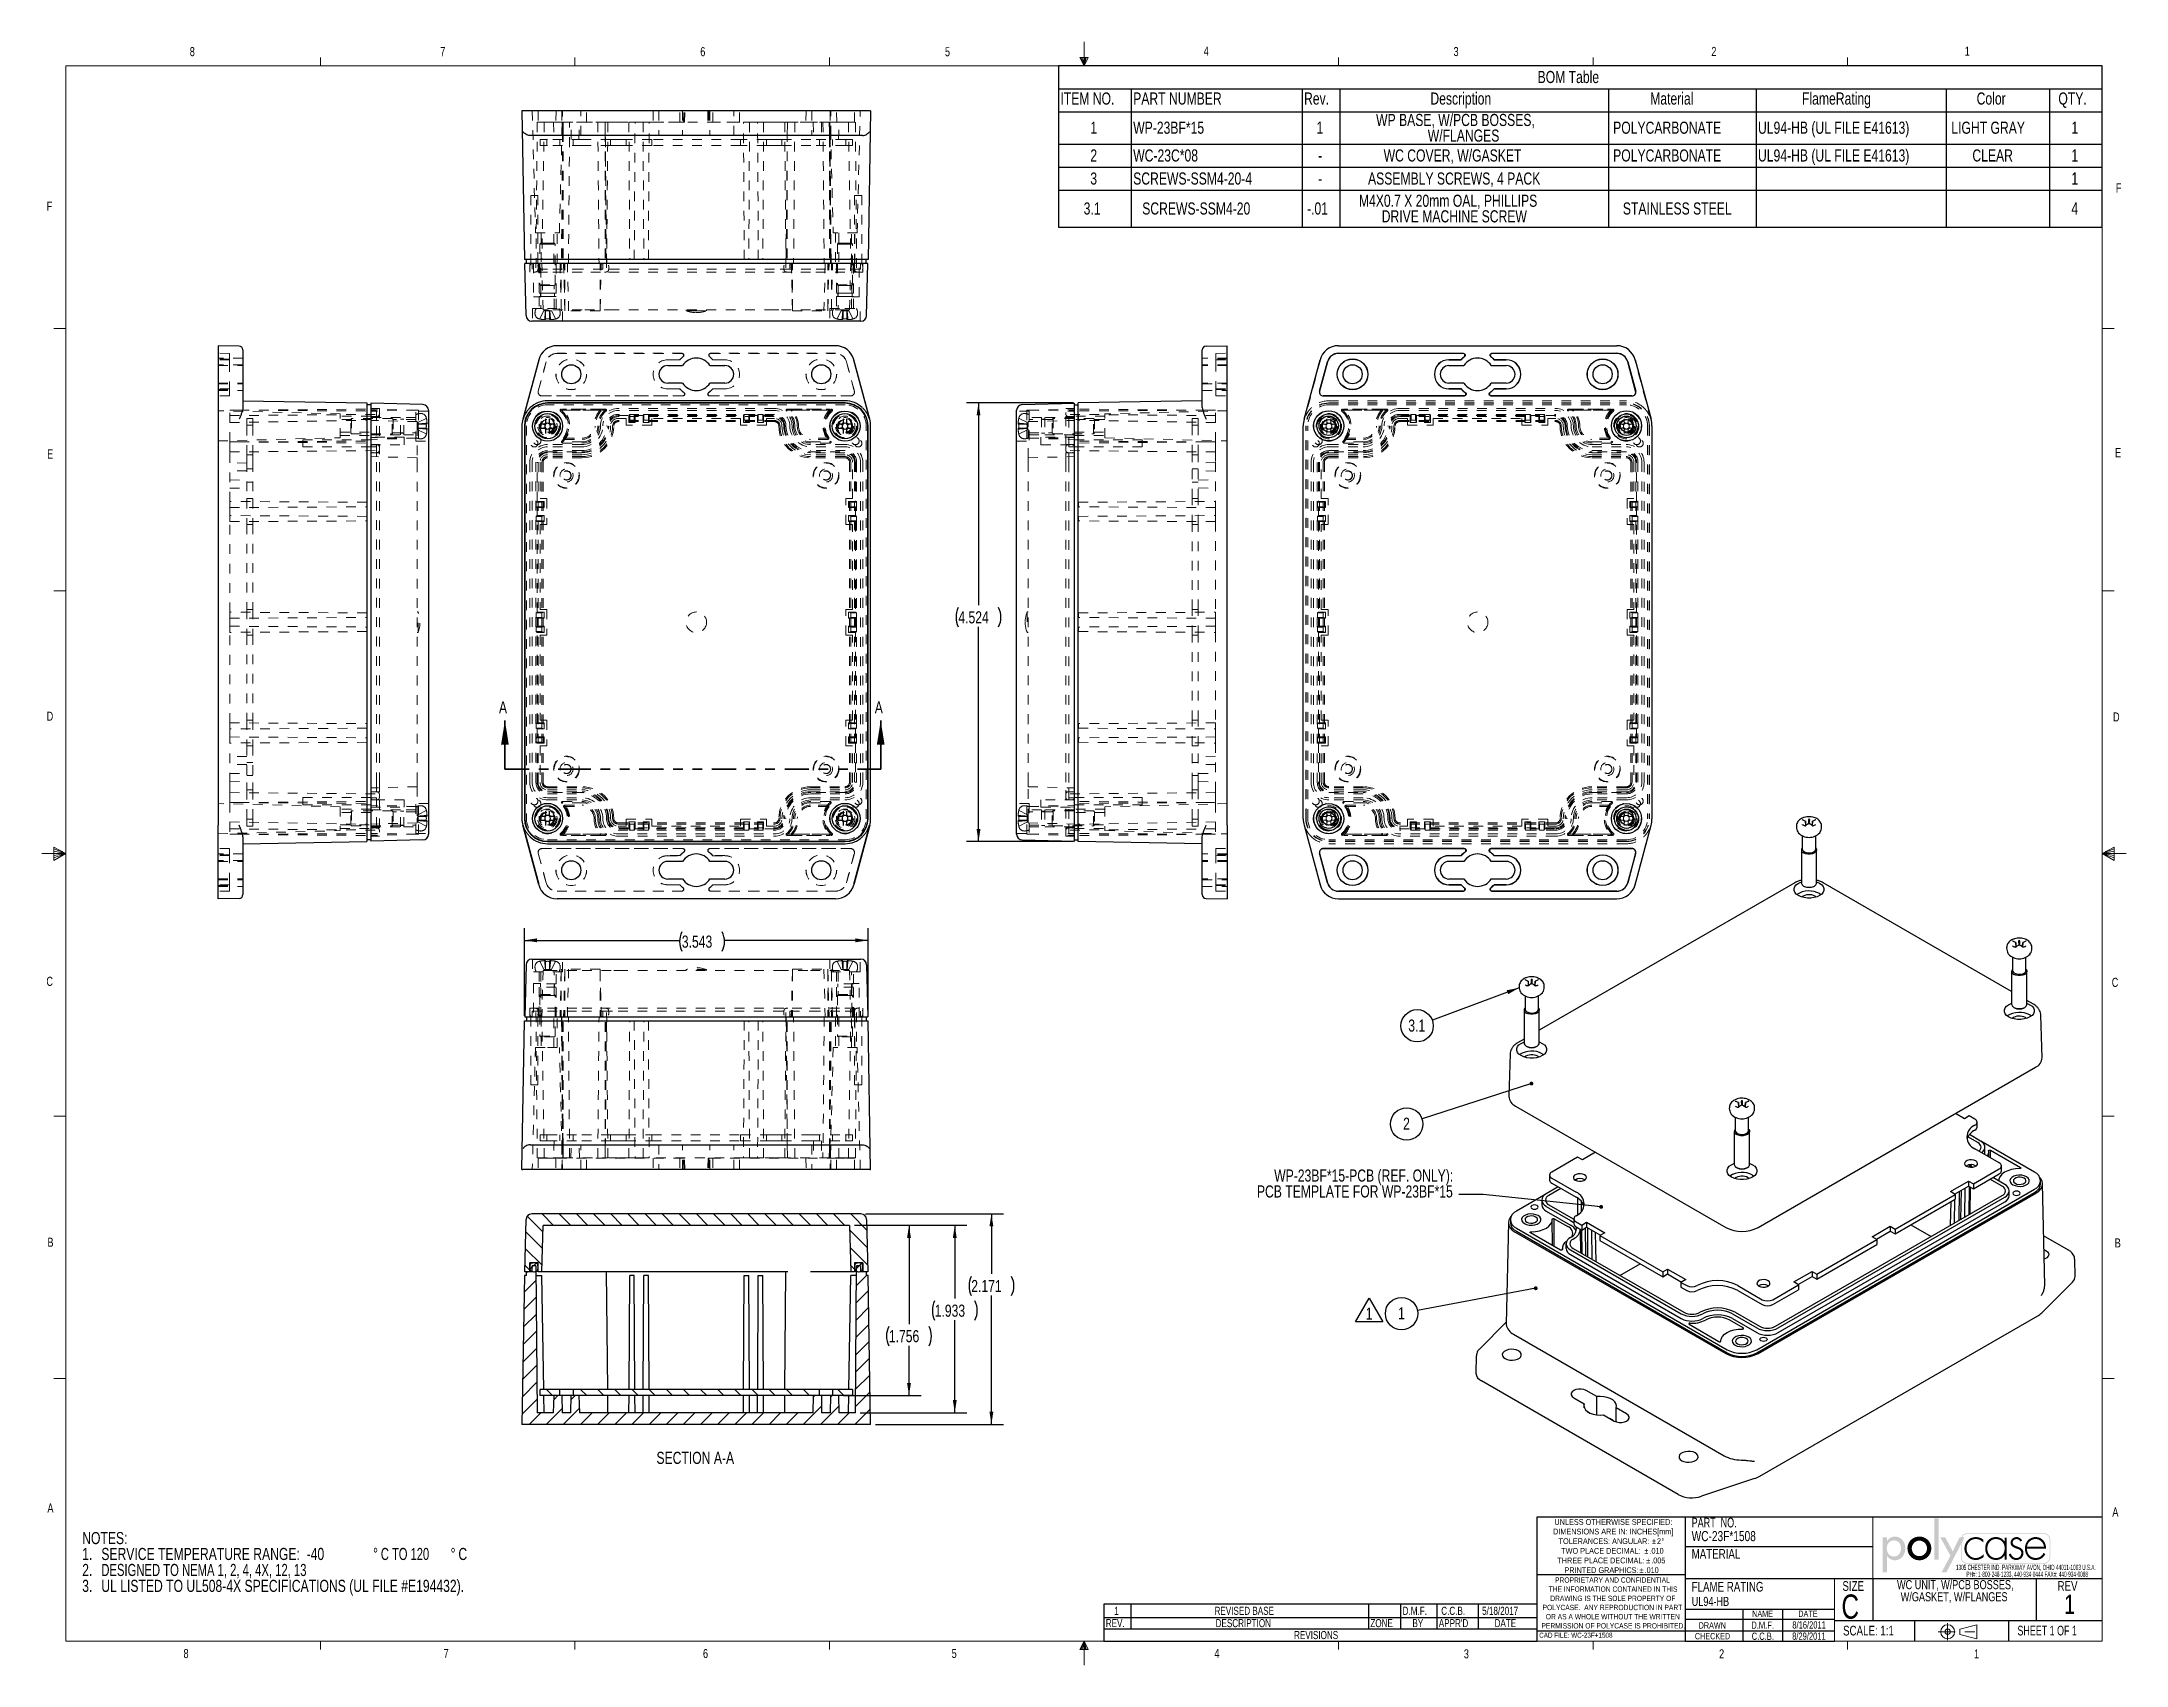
# Model space of a CAD drawing. Header units: inches. Extents: x 0.3 to 21.8, y 0.2 to 16.9.
import ezdxf

# ---------------------------------------------------------------- set-up
doc = ezdxf.new("R2010")
doc.units = ezdxf.units.IN
doc.header["$MEASUREMENT"] = 0
for name, pattern in [('CENTERX2', [0.8, 0.5, -0.1, 0.1, -0.1]), ('HIDDEN', [0.075, 0.05, -0.025]), ('PHANTOM', [0.5, 0.25, -0.05, 0.05, -0.05, 0.05, -0.05])]:
    doc.linetypes.add(name, pattern=pattern)
doc.layers.add('FORMAT', color=7, linetype='Continuous')
doc.layers.add('SLD-0', color=7, linetype='Continuous')
doc.styles.add('SLDTEXTSTYLE0', font='TXT', dxfattribs={"width": 0.525406})
doc.styles.add('SLDTEXTSTYLE1', font='TXT', dxfattribs={"width": 0.75})
doc.styles.add('SLDTEXTSTYLE2', font='TXT', dxfattribs={"width": 0.6875})
doc.styles.add('SLDTEXTSTYLE3', font='TXT', dxfattribs={"width": 0.694444})
doc.dimstyles.new('SLDDIMSTYLE0', dxfattribs={"dimtxt": 0.125, "dimasz": 0.13, "dimexe": 0, "dimexo": 0.0625, "dimgap": 0.03125, "dimtad": 0, "dimtih": 1, "dimtoh": 1, "dimdec": 3, "dimrnd": 1e-09, "dimzin": 12, "dimdsep": 46, "dimtxsty": 'SLDTEXTSTYLE1', "dimsah": 1, "dimcen": 0.09, "dimadec": 0, "dimazin": 3, "dimtfac": 1, "dimtdec": 3, "dimtofl": 0, "dimtmove": 0, "dimatfit": 3, "dimfxl": 0, "dimfrac": 2, "dimtolj": 1, "dimtzin": 12, "dimarcsym": 0})
doc.dimstyles.new('SLDDIMSTYLE1', dxfattribs={"dimtxt": 0.18, "dimasz": 0.04, "dimexe": 0, "dimexo": 0.0625, "dimgap": 0, "dimtad": 0, "dimtih": 1, "dimtoh": 1, "dimdec": 0, "dimrnd": 1e-09, "dimzin": 0, "dimdsep": 46, "dimtxsty": 'Standard', "dimblk1": 'DOT', "dimblk2": 'DOT', "dimsah": 1, "dimcen": 0.09, "dimadec": 0, "dimazin": 0, "dimtfac": 0.04, "dimtdec": 0, "dimtofl": 0, "dimtmove": 0, "dimatfit": 3, "dimldrblk": 'DOT', "dimfxl": 0, "dimfrac": 2, "dimtolj": 1, "dimtzin": 0, "dimarcsym": 0})
doc.dimstyles.new('SLDDIMSTYLE2', dxfattribs={"dimtxt": 0.18, "dimasz": 0.13, "dimexe": 0, "dimexo": 0.0625, "dimgap": 0, "dimtad": 0, "dimtih": 1, "dimtoh": 1, "dimdec": 0, "dimrnd": 1e-09, "dimzin": 0, "dimdsep": 46, "dimtxsty": 'Standard', "dimsah": 1, "dimcen": 0.09, "dimadec": 0, "dimazin": 0, "dimtfac": 0.13, "dimtdec": 0, "dimtofl": 0, "dimtmove": 0, "dimatfit": 3, "dimfxl": 0, "dimfrac": 2, "dimtolj": 1, "dimtzin": 0, "dimarcsym": 0})

msp = doc.modelspace()

# ---------------------------------------------------------------- texts
at = {"color": 7, "linetype": 'Continuous', "lineweight": 0, "char_height": 0.0937, "attachment_point": 1, "style": 'SLDTEXTSTYLE1'}
for s, insert in [('8', (1.8001, 16.8527)), ('7', (4.3832, 16.8525)), ('6', (7.0654, 16.8522)), ('5', (9.5886, 16.8517)), ('4', (12.2572, 16.8572)), ('3', (14.8341, 16.8536)), ('2', (17.4928, 16.8546)), ('1', (20.1071, 16.8563)), ('F', (21.6655, 15.4465)), ('F', (0.3242, 15.2576)), ('E', (0.3291, 12.7027)), ('E', (21.6569, 12.7162)), ('D', (0.3241, 9.9985)), ('D', (21.6359, 9.9909)), ('C', (0.3212, 7.2643)), ('C', (21.6227, 7.2537)), ('B', (0.3323, 4.5729)), ('B', (21.6534, 4.5658)), ('A', (0.3319, 1.8323)), ('A', (21.6287, 1.7912)), ('8', (1.7357, 0.3312)), ('7', (4.4185, 0.3318)), ('6', (7.0933, 0.3312)), ('5', (9.6581, 0.332)), ('4', (12.368, 0.332)), ('3', (14.9405, 0.328)), ('2', (17.573, 0.328)), ('1', (20.2023, 0.328))]:
    msp.add_mtext(s, dxfattribs=dict(at, insert=insert))
at = {"color": 7, "linetype": 'Continuous', "char_height": 0.125, "attachment_point": 1, "style": 'SLDTEXTSTYLE1'}
for insert in [(4.989, 10.1047), (8.8648, 10.1047)]:
    msp.add_mtext('A', dxfattribs=dict(at, insert=insert))
at = {"layer": 'FORMAT', "color": 7}
for s, insert, char_height, attachment_point, style in [('WC-23F*1508', (17.2901, 1.5478), 0.104167, 1, 'SLDTEXTSTYLE1'), ('PART  NO.', (17.2901, 1.6848), 0.1, 1, 'SLDTEXTSTYLE3'), ('MATERIAL', (17.2901, 1.3623), 0.1, 1, 'SLDTEXTSTYLE1'), ('UL94-HB', (17.2901, 0.869), 0.09375, 1, 'SLDTEXTSTYLE1'), ('FLAME RATING', (17.2901, 1.0231), 0.1, 1, 'SLDTEXTSTYLE1'), ('C', (18.8351, 0.8935), 0.25, 1, 'SLDTEXTSTYLE1'), ('SIZE', (18.8449, 1.0308), 0.1, 1, 'SLDTEXTSTYLE1'), ('REV', (21.0636, 1.0317), 0.1, 1, 'SLDTEXTSTYLE1'), ('1', (21.1887, 0.8929), 0.2, 2, 'SLDTEXTSTYLE1'), ('NAME', (18.0219, 0.7271), 0.065, 2, 'SLDTEXTSTYLE1'), ('DATE', (18.4894, 0.7271), 0.065, 2, 'SLDTEXTSTYLE1'), ('CAD FILE: WC-23F+1508', (15.7175, 0.4996), 0.052083, 1, 'SLDTEXTSTYLE1'), ('CHECKED', (17.323, 0.4959), 0.065, 1, 'SLDTEXTSTYLE1'), ('DRAWN', (17.3624, 0.6067), 0.065, 1, 'SLDTEXTSTYLE1'), ('D.M.F.', (18.022, 0.6146), 0.075, 2, 'SLDTEXTSTYLE1'), ('C.C.B.', (18.024, 0.5003), 0.075, 2, 'SLDTEXTSTYLE1'), ('8/29/2011', (18.4996, 0.5011), 0.075, 2, 'SLDTEXTSTYLE1'), ('8/16/2011', (18.5013, 0.6168), 0.075, 2, 'SLDTEXTSTYLE1'), ('SCALE: 1:1', (18.8516, 0.5706), 0.1, 1, 'SLDTEXTSTYLE1'), ('SHEET 1 OF 1', (20.6501, 0.571), 0.1, 1, 'SLDTEXTSTYLE2')]:
    msp.add_mtext(s, dxfattribs=dict(at, insert=insert, char_height=char_height, attachment_point=attachment_point, style=style))
at = {"layer": 'SLD-0', "insert": (7.0138, 2.3649), "char_height": 0.125, "attachment_point": 2, "style": 'SLDTEXTSTYLE1'}
msp.add_mtext('SECTION A-A', dxfattribs=at)

# ---------------------------------------------------------------- blocks, each defined once
blk = doc.blocks.new('ThirdAngleProjectionBlock')
at = {"color": 7, "linetype": 'CENTERX2', "lineweight": 18}
for p, q in [((0, 0.253), (1.202, 0.253)), ((0.275, 0.506), (0.275, 0))]:
    blk.add_line(p, q, dxfattribs=at)
at = {"color": 7, "linetype": 'Continuous', "lineweight": 18}
for p, q in [((0.632, 0.332), (1.13, 0.459)), ((0.632, 0.332), (0.632, 0.174)), ((0.632, 0.174), (1.13, 0.048)), ((1.13, 0.459), (1.13, 0.048))]:
    blk.add_line(p, q, dxfattribs=at)
for radius in [0.206, 0.0789]:
    blk.add_circle((0.275, 0.253), radius, dxfattribs=at)
blk = doc.blocks.new('SW_NOTE_0')
at = {"color": 0, "linetype": 'Continuous', "lineweight": 0, "char_height": 0.055, "attachment_point": 2, "style": 'SLDTEXTSTYLE0'}
for s, insert in [('1305 CHESTER IND. PARKWAY AVON, OHIO 44011-1083 U.S.A.', (0.742, 0.071)), ('PH#: 1-800-248-1233, 440-934-0444 FAX#: 440-934-0088', (0.756, 0))]:
    blk.add_mtext(s, dxfattribs=dict(at, insert=insert))
blk = doc.blocks.new('Block2')
at = {"linetype": 'Continuous'}
blk.add_hatch(color=7, dxfattribs=at).paths.add_polyline_path([(1.559, 0.355), (1.559, 1.505), (1.44, 1.505), (1.44, 0.355)], flags=0)
h = blk.add_hatch(color=7, dxfattribs=at)
edge = h.paths.add_edge_path(flags=0)
edge.add_spline(control_points=[(0.122, 0.452), (0.17, 0.382), (0.245, 0.334), (0.333, 0.334)], knot_values=[4, 4, 4, 4, 5, 5, 5, 5], weights=[1, 1, 1, 1], degree=3, periodic=0)
edge.add_spline(control_points=[(0.333, 0.334), (0.523, 0.334), (0.629, 0.492), (0.629, 0.669)], knot_values=[3, 3, 3, 3, 4, 4, 4, 4], weights=[1, 1, 1, 1], degree=3, periodic=0)
edge.add_spline(control_points=[(0.629, 0.669), (0.629, 0.839), (0.517, 0.994), (0.338, 0.994)], knot_values=[2, 2, 2, 2, 3, 3, 3, 3], weights=[1, 1, 1, 1], degree=3, periodic=0)
edge.add_spline(control_points=[(0.338, 0.994), (0.245, 0.994), (0.171, 0.946), (0.122, 0.872)], knot_values=[1, 1, 1, 1, 2, 2, 2, 2], weights=[1, 1, 1, 1], degree=3, periodic=0)
edge.add_line((0.122, 0.872), (0.119, 0.872))
edge.add_line((0.119, 0.872), (0.119, 0.975))
edge.add_line((0.119, 0.975), (0, 0.975))
edge.add_line((0, 0.975), (0, 0))
edge.add_line((0, 0), (0.119, 0))
edge.add_line((0.119, 0), (0.119, 0.452))
edge.add_line((0.119, 0.452), (0.122, 0.452))
edge = h.paths.add_edge_path(flags=0)
edge.add_spline(control_points=[(0.113, 0.665), (0.113, 0.78), (0.185, 0.888), (0.309, 0.888), (0.437, 0.888), (0.51, 0.786), (0.51, 0.665)], knot_values=[0, 0, 0, 0, 1, 1, 1, 2, 2, 2, 2], weights=[1, 1, 1, 1, 1, 1, 1], degree=3, periodic=0)
edge.add_spline(control_points=[(0.51, 0.665), (0.51, 0.543), (0.439, 0.44), (0.309, 0.44), (0.183, 0.44), (0.113, 0.549), (0.113, 0.665)], knot_values=[2, 2, 2, 2, 3, 3, 3, 4, 4, 4, 4], weights=[1, 1, 1, 1, 1, 1, 1], degree=3, periodic=0)
h = blk.add_hatch(color=7, dxfattribs=at)
edge = h.paths.add_edge_path(flags=0)
edge.add_spline(control_points=[(0.69, 0.664), (0.69, 0.477), (0.836, 0.334), (1.022, 0.334), (1.207, 0.334), (1.353, 0.477), (1.353, 0.664)], knot_values=[0, 0, 0, 0, 1, 1, 1, 2, 2, 2, 2], weights=[1, 1, 1, 1, 1, 1, 1], degree=3, periodic=0)
edge.add_spline(control_points=[(1.353, 0.664), (1.353, 0.851), (1.207, 0.994), (1.022, 0.994), (0.836, 0.994), (0.69, 0.851), (0.69, 0.664)], knot_values=[2, 2, 2, 2, 3, 3, 3, 4, 4, 4, 4], weights=[1, 1, 1, 1, 1, 1, 1], degree=3, periodic=0)
edge = h.paths.add_edge_path(flags=0)
edge.add_spline(control_points=[(1.234, 0.664), (1.234, 0.547), (1.139, 0.448), (1.022, 0.448), (0.904, 0.448), (0.81, 0.547), (0.81, 0.664)], knot_values=[0, 0, 0, 0, 1, 1, 1, 2, 2, 2, 2], weights=[1, 1, 1, 1, 1, 1, 1], degree=3, periodic=0)
edge.add_spline(control_points=[(0.81, 0.664), (0.81, 0.782), (0.904, 0.88), (1.022, 0.88), (1.139, 0.88), (1.234, 0.782), (1.234, 0.664)], knot_values=[2, 2, 2, 2, 3, 3, 3, 4, 4, 4, 4], weights=[1, 1, 1, 1, 1, 1, 1], degree=3, periodic=0)
h = blk.add_hatch(color=7, dxfattribs=at)
edge = h.paths.add_edge_path(flags=0)
edge.add_spline(control_points=[(4.669, 0.413), (4.669, 0.316), (4.59, 0.237), (4.493, 0.237)], knot_values=[7, 7, 7, 7, 8, 8, 8, 8], weights=[1, 1, 1, 1], degree=3, periodic=0)
edge.add_line((4.493, 0.237), (2.356, 0.237))
edge.add_spline(control_points=[(2.356, 0.237), (2.259, 0.237), (2.18, 0.316), (2.18, 0.413)], knot_values=[1, 1, 1, 1, 2, 2, 2, 2], weights=[1, 1, 1, 1], degree=3, periodic=0)
edge.add_line((2.18, 0.413), (2.18, 0.781))
edge.add_line((2.18, 0.781), (1.778, 0))
edge.add_line((1.778, 0), (1.643, 0))
edge.add_line((1.643, 0), (1.887, 0.461))
edge.add_line((1.887, 0.461), (1.603, 0.975))
edge.add_line((1.603, 0.975), (1.742, 0.975))
edge.add_line((1.742, 0.975), (1.952, 0.582))
edge.add_line((1.952, 0.582), (2.146, 0.975))
edge.add_line((2.146, 0.975), (2.192, 0.975))
edge.add_spline(control_points=[(2.192, 0.975), (2.218, 1.041), (2.282, 1.087), (2.356, 1.087)], knot_values=[3.233464, 3.233464, 3.233464, 3.233464, 4, 4, 4, 4], weights=[1, 1, 1, 1], degree=3, periodic=0)
edge.add_line((2.356, 1.087), (4.493, 1.087))
edge.add_spline(control_points=[(4.493, 1.087), (4.59, 1.087), (4.669, 1.008), (4.669, 0.911)], knot_values=[5, 5, 5, 5, 6, 6, 6, 6], weights=[1, 1, 1, 1], degree=3, periodic=0)
edge.add_line((4.669, 0.911), (4.669, 0.413))
edge = h.paths.add_edge_path(flags=0)
edge.add_line((2.215, 0.975), (2.28, 0.975))
edge.add_line((2.28, 0.975), (2.201, 0.821))
edge.add_line((2.201, 0.821), (2.201, 0.413))
edge.add_spline(control_points=[(2.201, 0.413), (2.201, 0.327), (2.271, 0.258), (2.356, 0.258)], knot_values=[2, 2, 2, 2, 3, 3, 3, 3], weights=[1, 1, 1, 1], degree=3, periodic=0)
edge.add_line((2.356, 0.258), (4.493, 0.258))
edge.add_spline(control_points=[(4.493, 0.258), (4.579, 0.258), (4.649, 0.327), (4.649, 0.413)], knot_values=[4, 4, 4, 4, 5, 5, 5, 5], weights=[1, 1, 1, 1], degree=3, periodic=0)
edge.add_line((4.649, 0.413), (4.649, 0.911))
edge.add_spline(control_points=[(4.649, 0.911), (4.649, 0.997), (4.579, 1.066), (4.493, 1.066)], knot_values=[6, 6, 6, 6, 7, 7, 7, 7], weights=[1, 1, 1, 1], degree=3, periodic=0)
edge.add_line((4.493, 1.066), (2.356, 1.066))
edge.add_spline(control_points=[(2.356, 1.066), (2.293, 1.066), (2.239, 1.029), (2.215, 0.975)], knot_values=[0, 0, 0, 0, 0.732403, 0.732403, 0.732403, 0.732403], weights=[1, 1, 1, 1], degree=3, periodic=0)
h = blk.add_hatch(color=7, dxfattribs=at)
edge = h.paths.add_edge_path(flags=0)
edge.add_spline(control_points=[(2.806, 0.905), (2.745, 0.957), (2.672, 0.98), (2.593, 0.98)], knot_values=[8, 8, 8, 8, 9, 9, 9, 9], weights=[1, 1, 1, 1], degree=3, periodic=0)
edge.add_spline(control_points=[(2.593, 0.98), (2.413, 0.98), (2.278, 0.84), (2.278, 0.662)], knot_values=[7, 7, 7, 7, 8, 8, 8, 8], weights=[1, 1, 1, 1], degree=3, periodic=0)
edge.add_spline(control_points=[(2.278, 0.662), (2.278, 0.484), (2.41, 0.342), (2.592, 0.342)], knot_values=[6, 6, 6, 6, 7, 7, 7, 7], weights=[1, 1, 1, 1], degree=3, periodic=0)
edge.add_spline(control_points=[(2.592, 0.342), (2.674, 0.342), (2.752, 0.372), (2.814, 0.427)], knot_values=[5, 5, 5, 5, 6, 6, 6, 6], weights=[1, 1, 1, 1], degree=3, periodic=0)
edge.add_line((2.814, 0.427), (2.814, 0.507))
edge.add_spline(control_points=[(2.814, 0.507), (2.759, 0.44), (2.676, 0.398), (2.589, 0.398)], knot_values=[3, 3, 3, 3, 4, 4, 4, 4], weights=[1, 1, 1, 1], degree=3, periodic=0)
edge.add_spline(control_points=[(2.589, 0.398), (2.445, 0.398), (2.337, 0.523), (2.337, 0.662)], knot_values=[2, 2, 2, 2, 3, 3, 3, 3], weights=[1, 1, 1, 1], degree=3, periodic=0)
edge.add_spline(control_points=[(2.337, 0.662), (2.337, 0.802), (2.446, 0.925), (2.59, 0.925)], knot_values=[1, 1, 1, 1, 2, 2, 2, 2], weights=[1, 1, 1, 1], degree=3, periodic=0)
edge.add_spline(control_points=[(2.59, 0.925), (2.678, 0.925), (2.748, 0.889), (2.806, 0.825)], knot_values=[0, 0, 0, 0, 1, 1, 1, 1], weights=[1, 1, 1, 1], degree=3, periodic=0)
edge.add_line((2.806, 0.825), (2.806, 0.905))
h = blk.add_hatch(color=7, dxfattribs=at)
edge = h.paths.add_edge_path(flags=0)
edge.add_spline(control_points=[(3.392, 0.861), (3.34, 0.938), (3.25, 0.98), (3.156, 0.98)], knot_values=[6, 6, 6, 6, 7, 7, 7, 7], weights=[1, 1, 1, 1], degree=3, periodic=0)
edge.add_spline(control_points=[(3.156, 0.98), (2.972, 0.98), (2.857, 0.844), (2.857, 0.665)], knot_values=[5, 5, 5, 5, 6, 6, 6, 6], weights=[1, 1, 1, 1], degree=3, periodic=0)
edge.add_spline(control_points=[(2.857, 0.665), (2.857, 0.486), (2.973, 0.342), (3.159, 0.342)], knot_values=[4, 4, 4, 4, 5, 5, 5, 5], weights=[1, 1, 1, 1], degree=3, periodic=0)
edge.add_spline(control_points=[(3.159, 0.342), (3.249, 0.342), (3.347, 0.387), (3.392, 0.465)], knot_values=[3, 3, 3, 3, 4, 4, 4, 4], weights=[1, 1, 1, 1], degree=3, periodic=0)
edge.add_line((3.392, 0.465), (3.395, 0.465))
edge.add_line((3.395, 0.465), (3.395, 0.355))
edge.add_line((3.395, 0.355), (3.454, 0.355))
edge.add_line((3.454, 0.355), (3.454, 0.967))
edge.add_line((3.454, 0.967), (3.395, 0.967))
edge.add_line((3.395, 0.967), (3.395, 0.861))
edge.add_line((3.395, 0.861), (3.392, 0.861))
edge = h.paths.add_edge_path(flags=0)
edge.add_spline(control_points=[(3.398, 0.672), (3.398, 0.525), (3.314, 0.397), (3.157, 0.397), (3.009, 0.397), (2.916, 0.525), (2.916, 0.665)], knot_values=[0, 0, 0, 0, 1, 1, 1, 2, 2, 2, 2], weights=[1, 1, 1, 1, 1, 1, 1], degree=3, periodic=0)
edge.add_spline(control_points=[(2.916, 0.665), (2.916, 0.798), (3.013, 0.925), (3.153, 0.925), (3.302, 0.925), (3.398, 0.814), (3.398, 0.672)], knot_values=[2, 2, 2, 2, 3, 3, 3, 4, 4, 4, 4], weights=[1, 1, 1, 1, 1, 1, 1], degree=3, periodic=0)
h = blk.add_hatch(color=7, dxfattribs=at)
edge = h.paths.add_edge_path(flags=0)
edge.add_spline(control_points=[(3.731, 0.98), (3.793, 0.98), (3.861, 0.939), (3.887, 0.882)], knot_values=[11, 11, 11, 11, 12, 12, 12, 12], weights=[1, 1, 1, 1], degree=3, periodic=0)
edge.add_line((3.887, 0.882), (3.836, 0.856))
edge.add_spline(control_points=[(3.836, 0.856), (3.816, 0.898), (3.776, 0.925), (3.728, 0.925)], knot_values=[0, 0, 0, 0, 1, 1, 1, 1], weights=[1, 1, 1, 1], degree=3, periodic=0)
edge.add_spline(control_points=[(3.728, 0.925), (3.677, 0.925), (3.624, 0.882), (3.624, 0.829)], knot_values=[1, 1, 1, 1, 2, 2, 2, 2], weights=[1, 1, 1, 1], degree=3, periodic=0)
edge.add_spline(control_points=[(3.624, 0.829), (3.624, 0.682), (3.922, 0.754), (3.922, 0.533)], knot_values=[2, 2, 2, 2, 3, 3, 3, 3], weights=[1, 1, 1, 1], degree=3, periodic=0)
edge.add_spline(control_points=[(3.922, 0.533), (3.922, 0.42), (3.834, 0.342), (3.724, 0.342)], knot_values=[3, 3, 3, 3, 4, 4, 4, 4], weights=[1, 1, 1, 1], degree=3, periodic=0)
edge.add_spline(control_points=[(3.724, 0.342), (3.622, 0.342), (3.539, 0.404), (3.514, 0.503)], knot_values=[4, 4, 4, 4, 5, 5, 5, 5], weights=[1, 1, 1, 1], degree=3, periodic=0)
edge.add_line((3.514, 0.503), (3.572, 0.522))
edge.add_spline(control_points=[(3.572, 0.522), (3.595, 0.449), (3.644, 0.397), (3.724, 0.397)], knot_values=[6, 6, 6, 6, 7, 7, 7, 7], weights=[1, 1, 1, 1], degree=3, periodic=0)
edge.add_spline(control_points=[(3.724, 0.397), (3.801, 0.397), (3.862, 0.458), (3.862, 0.535)], knot_values=[7, 7, 7, 7, 8, 8, 8, 8], weights=[1, 1, 1, 1], degree=3, periodic=0)
edge.add_spline(control_points=[(3.862, 0.535), (3.862, 0.611), (3.804, 0.635), (3.743, 0.656)], knot_values=[8, 8, 8, 8, 9, 9, 9, 9], weights=[1, 1, 1, 1], degree=3, periodic=0)
edge.add_spline(control_points=[(3.743, 0.656), (3.659, 0.686), (3.564, 0.722), (3.564, 0.825)], knot_values=[9, 9, 9, 9, 10, 10, 10, 10], weights=[1, 1, 1, 1], degree=3, periodic=0)
edge.add_spline(control_points=[(3.564, 0.825), (3.564, 0.918), (3.642, 0.98), (3.731, 0.98)], knot_values=[10, 10, 10, 10, 11, 11, 11, 11], weights=[1, 1, 1, 1], degree=3, periodic=0)
h = blk.add_hatch(color=7, dxfattribs=at)
edge = h.paths.add_edge_path(flags=0)
edge.add_spline(control_points=[(4.554, 0.656), (4.555, 0.832), (4.445, 0.98), (4.26, 0.98)], knot_values=[6, 6, 6, 6, 7, 7, 7, 7], weights=[1, 1, 1, 1], degree=3, periodic=0)
edge.add_spline(control_points=[(4.26, 0.98), (4.081, 0.98), (3.963, 0.833), (3.963, 0.662)], knot_values=[5, 5, 5, 5, 6, 6, 6, 6], weights=[1, 1, 1, 1], degree=3, periodic=0)
edge.add_spline(control_points=[(3.963, 0.662), (3.963, 0.489), (4.078, 0.342), (4.26, 0.342)], knot_values=[4, 4, 4, 4, 5, 5, 5, 5], weights=[1, 1, 1, 1], degree=3, periodic=0)
edge.add_spline(control_points=[(4.26, 0.342), (4.38, 0.342), (4.478, 0.401), (4.534, 0.507)], knot_values=[3, 3, 3, 3, 4, 4, 4, 4], weights=[1, 1, 1, 1], degree=3, periodic=0)
edge.add_line((4.534, 0.507), (4.484, 0.537))
edge.add_spline(control_points=[(4.484, 0.537), (4.44, 0.454), (4.363, 0.398), (4.268, 0.398)], knot_values=[1, 1, 1, 1, 2, 2, 2, 2], weights=[1, 1, 1, 1], degree=3, periodic=0)
edge.add_spline(control_points=[(4.268, 0.398), (4.126, 0.398), (4.019, 0.501), (4.023, 0.656)], knot_values=[0, 0, 0, 0, 1, 1, 1, 1], weights=[1, 1, 1, 1], degree=3, periodic=0)
edge.add_line((4.023, 0.656), (4.554, 0.656))
edge = h.paths.add_edge_path(flags=0)
edge.add_spline(control_points=[(4.023, 0.712), (4.033, 0.827), (4.136, 0.925), (4.261, 0.925)], knot_values=[1, 1, 1, 1, 2, 2, 2, 2], weights=[1, 1, 1, 1], degree=3, periodic=0)
edge.add_spline(control_points=[(4.261, 0.925), (4.387, 0.925), (4.48, 0.824), (4.494, 0.712)], knot_values=[0, 0, 0, 0, 1, 1, 1, 1], weights=[1, 1, 1, 1], degree=3, periodic=0)
edge.add_line((4.494, 0.712), (4.023, 0.712))
blk = doc.blocks.new('POLYCASE LOGO')
at = {"color": 7, "linetype": 'Continuous', "xscale": 0.37, "yscale": 0.37, "zscale": 0.37}
blk.add_blockref('Block2', (0.101, -0.571), dxfattribs=at)
at = {"color": 7, "linetype": 'Continuous', "lineweight": 0}
blk.add_blockref('SW_NOTE_0', (0.835, -0.564), dxfattribs=at)
blk = doc.blocks.new('SW_NOTE_1')
at = {"layer": 'SLD-0', "color": 0, "char_height": 0.125, "attachment_point": 1}
for s, insert, style in [('NOTES:', (0, 0.161), 'SLDTEXTSTYLE1'), ('2.', (0, -0.168), 'SLDTEXTSTYLE1'), ('1.', (0, -0.003), 'SLDTEXTSTYLE1'), ('SERVICE TEMPERATURE RANGE:  -40', (0.197, -0.003), 'SLDTEXTSTYLE1'), ('DESIGNED TO NEMA 1, 2, 4, 4X, 12, 13', (0.197, -0.168), 'SLDTEXTSTYLE3'), ('%%d', (3, -0.003), 'SLDTEXTSTYLE1'), ('C TO 120', (3.08, -0.003), 'SLDTEXTSTYLE2'), ('%%d', (3.8, -0.003), 'SLDTEXTSTYLE1'), ('C', (3.88, -0.003), 'SLDTEXTSTYLE1'), ('3.', (0, -0.332), 'SLDTEXTSTYLE1'), ('UL LISTED TO UL508-4X SPECIFICATIONS (UL FILE #E194432).', (0.197, -0.332), 'SLDTEXTSTYLE1')]:
    blk.add_mtext(s, dxfattribs=dict(at, insert=insert, style=style))
blk = doc.blocks.new('SW_NOTE_2')
at = {"layer": 'FORMAT', "color": 0, "char_height": 0.06, "attachment_point": 2, "style": 'SLDTEXTSTYLE1'}
for s, insert in [('UNLESS OTHERWISE SPECIFIED:', (0.567, 0.077)), ('DIMENSIONS ARE IN: INCHES[mm]', (0.565, -0.022)), ('TOLERANCES: ANGULAR:', (0.47, -0.121)), ('%%p', (0.986, -0.121)), ('2', (1.037, -0.121)), ('%%d', (1.077, -0.121)), ('THREE PLACE DECIMAL:', (0.438, -0.32)), ('TWO PLACE DECIMAL:', (0.438, -0.221)), ('PRINTED GRAPHICS:', (0.444, -0.42)), ('%%p', (0.857, -0.42)), ('%%p', (0.907, -0.221)), ('.010', (0.962, -0.42)), ('%%p', (0.925, -0.32)), ('.010', (1.012, -0.221)), ('.005', (1.03, -0.32))]:
    blk.add_mtext(s, dxfattribs=dict(at, insert=insert))
blk = doc.blocks.new('SW_NOTE_3')
at = {"layer": 'FORMAT', "color": 0, "char_height": 0.09375, "attachment_point": 2, "style": 'SLDTEXTSTYLE1'}
for s, insert in [('WC UNIT, W/PCB BOSSES,', (0.747, 0.121)), ('W/GASKET, W/FLANGES', (0.735, -0.004))]:
    blk.add_mtext(s, dxfattribs=dict(at, insert=insert))
blk = doc.blocks.new('SW_NOTE_4')
at = {"layer": 'FORMAT', "color": 0, "char_height": 0.055, "attachment_point": 2, "style": 'SLDTEXTSTYLE1'}
for s, insert in [('PROPRIETARY AND CONFIDENTIAL', (0.583, 0.071)), ('POLYCASE.  ANY REPRODUCTION IN PART', (0.583, -0.212)), ('THE INFORMATION CONTAINED IN THIS', (0.589, -0.023)), ('DRAWING IS THE SOLE PROPERTY OF', (0.587, -0.118)), ('PERMISSION OF POLYCASE IS PROHIBITED.', (0.592, -0.401)), ('OR AS A WHOLE WITHOUT THE WRITTEN', (0.587, -0.307))]:
    blk.add_mtext(s, dxfattribs=dict(at, insert=insert))
blk = doc.blocks.new('SW_TABLEANNOTATION_0')
at = {"layer": 'SLD-0', "color": 0}
for p, q in [((0, 0), (0, -1.666)), ((10.764, 0), (0, 0)), ((10.764, -1.666), (10.764, 0)), ((0, -0.238), (10.764, -0.238)), ((0.751, -0.238), (0.751, -0.475)), ((2.513, -0.238), (2.513, -0.475)), ((2.901, -0.238), (2.901, -0.475)), ((5.673, -0.238), (5.673, -0.475)), ((7.196, -0.238), (7.196, -0.475)), ((9.154, -0.238), (9.154, -0.475)), ((10.223, -0.238), (10.223, -0.475)), ((0, -0.475), (10.764, -0.475)), ((0.751, -0.475), (0.751, -1.666)), ((2.513, -0.475), (2.513, -1.666)), ((2.901, -0.475), (2.901, -1.666)), ((5.673, -0.475), (5.673, -1.666)), ((7.196, -0.475), (7.196, -1.666)), ((9.154, -0.475), (9.154, -1.666)), ((10.223, -0.475), (10.223, -1.666)), ((0, -0.81), (10.764, -0.81)), ((0, -1.047), (10.764, -1.047)), ((0, -1.285), (10.764, -1.285)), ((0, -1.666), (10.764, -1.666))]:
    blk.add_line(p, q, dxfattribs=at)
at = {"layer": 'SLD-0', "color": 0, "char_height": 0.125, "attachment_point": 1, "style": 'SLDTEXTSTYLE1'}
for s, insert in [('BOM Table', (4.942, -0.054)), ('ITEM NO.', (0.02, -0.276)), ('PART NUMBER', (0.771, -0.276)), ('Rev.', (2.533, -0.276)), ('Description', (3.836, -0.276)), ('Material', (6.103, -0.276)), ('FlameRating', (7.669, -0.276)), ('Color', (9.47, -0.276)), ('QTY.', (10.313, -0.276)), ('1', (0.329, -0.577)), ('WP-23BF*15', (0.771, -0.577)), ('1', (2.661, -0.577)), ('WP BASE, W/PCB BOSSES,', (3.276, -0.497)), ('POLYCARBONATE', (5.721, -0.577)), ('UL94-HB (UL FILE E41613)', (7.215, -0.577)), ('LIGHT GRAY', (9.209, -0.577)), ('1', (10.447, -0.577)), ('WC COVER, W/GASKET', (3.354, -0.863)), ('W/FLANGES', (3.809, -0.658)), ('UL94-HB (UL FILE E41613)', (7.215, -0.863)), ('2', (0.329, -0.863)), ('WC-23C*08', (0.771, -0.863)), ('-', (2.679, -0.863)), ('POLYCARBONATE', (5.721, -0.863)), ('CLEAR', (9.426, -0.863)), ('1', (10.447, -0.863)), ('3', (0.329, -1.101)), ('SCREWS-SSM4-20-4', (0.771, -1.101)), ('-', (2.679, -1.101)), ('ASSEMBLY SCREWS, 4 PACK', (3.193, -1.101)), ('1', (10.447, -1.101)), ('3.1', (0.26, -1.41)), ('SCREWS-SSM4-20', (0.864, -1.41)), ('-.01', (2.564, -1.41)), ('M4X0.7 X 20mm OAL, PHILLIPS', (3.099, -1.33)), ('DRIVE MACHINE SCREW', (3.334, -1.491)), ('STAINLESS STEEL', (5.821, -1.41)), ('4', (10.447, -1.41))]:
    blk.add_mtext(s, dxfattribs=dict(at, insert=insert))
blk = doc.blocks.new('SW_TABLEANNOTATION_1')
at = {"layer": 'SLD-0', "color": 0}
for p, q in [((0, 0), (0, -0.383)), ((4.472, 0), (0, 0)), ((0.278, 0), (0.278, -0.137)), ((2.729, 0), (2.729, -0.137)), ((3.062, 0), (3.062, -0.137)), ((3.435, 0), (3.435, -0.137)), ((3.863, 0), (3.863, -0.137)), ((4.472, -0.383), (4.472, 0)), ((0, -0.137), (4.472, -0.137)), ((0.278, -0.137), (0.278, -0.253)), ((2.729, -0.137), (2.729, -0.253)), ((3.062, -0.137), (3.062, -0.253)), ((3.435, -0.137), (3.435, -0.253)), ((3.863, -0.137), (3.863, -0.253)), ((0, -0.253), (4.472, -0.253)), ((0, -0.383), (4.472, -0.383))]:
    blk.add_line(p, q, dxfattribs=at)
at = {"layer": 'SLD-0', "color": 0, "attachment_point": 1, "style": 'SLDTEXTSTYLE1'}
for s, insert, char_height in [('REV.', (0.021, -0.154), 0.0833), ('1', (0.108, -0.027), 0.0833), ('REVISED BASE', (1.143, -0.027), 0.08333), ('DESCRIPTION', (1.154, -0.154), 0.08333), ('ZONE', (2.75, -0.154), 0.0833), ('D.M.F.', (3.083, -0.027), 0.0833), ('BY', (3.184, -0.154), 0.0833), ("APPR'D", (3.456, -0.154), 0.0833), ('C.C.B.', (3.481, -0.027), 0.0833), ('5/18/2017', (3.903, -0.027), 0.0833), ('DATE', (4.031, -0.154), 0.0833), ('REVISIONS', (1.963, -0.277), 0.0833)]:
    blk.add_mtext(s, dxfattribs=dict(at, insert=insert, char_height=char_height))
blk = doc.blocks.new('_D')
at = {"layer": 'SLD-0'}
for p, q in [((10.914, 13.183), (9.81, 13.183)), ((9.935, 13.183), (9.935, 11.097)), ((9.935, 8.659), (9.935, 10.873)), ((10.914, 8.659), (9.81, 8.659))]:
    blk.add_line(p, q, dxfattribs=at)
for centre, start, end in [((9.925, 10.972), 153.4349, 206.5651), ((9.944, 10.972), 333.4349, 26.5651)]:
    blk.add_arc(centre, 0.222, start, end, dxfattribs=at)
for points in [[(9.935, 13.183), (9.915, 13.053), (9.955, 13.053)], [(9.935, 8.659), (9.955, 8.789), (9.915, 8.789)]]:
    blk.add_solid(points, dxfattribs=at)
at = {"layer": 'SLD-0', "insert": (9.727, 11.034), "char_height": 0.125, "attachment_point": 1, "style": 'SLDTEXTSTYLE1'}
blk.add_mtext('4.524', dxfattribs=at)
blk = doc.blocks.new('_D_1')
at = {"layer": 'SLD-0'}
for p, q in [((5.253, 6.861), (5.253, 7.765)), ((8.796, 6.861), (8.796, 7.765)), ((5.253, 7.64), (6.852, 7.64)), ((8.796, 7.64), (7.314, 7.64))]:
    blk.add_line(p, q, dxfattribs=at)
for centre, start, end in [((7.074, 7.627), 153.4349, 206.5651), ((7.093, 7.627), 333.4349, 26.5651)]:
    blk.add_arc(centre, 0.222, start, end, dxfattribs=at)
for points in [[(5.253, 7.64), (5.383, 7.62), (5.383, 7.66)], [(8.796, 7.64), (8.666, 7.66), (8.666, 7.62)]]:
    blk.add_solid(points, dxfattribs=at)
at = {"layer": 'SLD-0', "insert": (6.875, 7.689), "char_height": 0.125, "attachment_point": 1, "style": 'SLDTEXTSTYLE1'}
blk.add_mtext('3.543', dxfattribs=at)
blk = doc.blocks.new('_D_2')
at = {"layer": 'SLD-0'}
for p, q in [((8.771, 4.819), (10.193, 4.819)), ((10.068, 4.819), (10.068, 4.2)), ((10.068, 2.648), (10.068, 3.976)), ((8.873, 2.648), (10.193, 2.648))]:
    blk.add_line(p, q, dxfattribs=at)
for centre, start, end in [((10.059, 4.075), 153.4349, 206.5651), ((10.078, 4.075), 333.4349, 26.5651)]:
    blk.add_arc(centre, 0.222, start, end, dxfattribs=at)
for points in [[(10.068, 4.819), (10.048, 4.689), (10.088, 4.689)], [(10.068, 2.648), (10.088, 2.778), (10.048, 2.778)]]:
    blk.add_solid(points, dxfattribs=at)
at = {"layer": 'SLD-0', "insert": (9.86, 4.137), "char_height": 0.125, "attachment_point": 1, "style": 'SLDTEXTSTYLE1'}
blk.add_mtext('2.171', dxfattribs=at)
blk = doc.blocks.new('_D_3')
at = {"layer": 'SLD-0'}
for p, q in [((8.655, 4.701), (9.815, 4.701)), ((9.69, 4.701), (9.69, 3.945)), ((9.69, 2.768), (9.69, 3.722)), ((8.715, 2.768), (9.815, 2.768))]:
    blk.add_line(p, q, dxfattribs=at)
for centre, start, end in [((9.681, 3.821), 153.4349, 206.5651), ((9.7, 3.821), 333.4349, 26.5651)]:
    blk.add_arc(centre, 0.222, start, end, dxfattribs=at)
for points in [[(9.69, 4.701), (9.67, 4.571), (9.71, 4.571)], [(9.69, 2.768), (9.71, 2.898), (9.67, 2.898)]]:
    blk.add_solid(points, dxfattribs=at)
at = {"layer": 'SLD-0', "insert": (9.483, 3.883), "char_height": 0.125, "attachment_point": 1, "style": 'SLDTEXTSTYLE1'}
blk.add_mtext('1.933', dxfattribs=at)
blk = doc.blocks.new('_D_4')
at = {"layer": 'SLD-0'}
for p, q in [((8.655, 4.701), (9.343, 4.701)), ((9.218, 4.701), (9.218, 3.683)), ((9.218, 2.945), (9.218, 3.459)), ((8.541, 2.945), (9.343, 2.945))]:
    blk.add_line(p, q, dxfattribs=at)
for centre, start, end in [((9.208, 3.558), 153.4349, 206.5651), ((9.227, 3.558), 333.4349, 26.5651)]:
    blk.add_arc(centre, 0.222, start, end, dxfattribs=at)
for points in [[(9.218, 4.701), (9.198, 4.571), (9.238, 4.571)], [(9.218, 2.945), (9.238, 3.075), (9.198, 3.075)]]:
    blk.add_solid(points, dxfattribs=at)
at = {"layer": 'SLD-0', "insert": (9.01, 3.62), "char_height": 0.125, "attachment_point": 1, "style": 'SLDTEXTSTYLE1'}
blk.add_mtext('1.756', dxfattribs=at)
blk = doc.blocks.new('SW_NOTE_5')
at = {"layer": 'SLD-0', "color": 0}
blk.add_circle((-0.165, -0.031), 0.167, dxfattribs=at)
at = {"layer": 'SLD-0', "color": 0, "insert": (-0.166, 0.035), "char_height": 0.125, "attachment_point": 2, "style": 'SLDTEXTSTYLE1'}
blk.add_mtext('1', dxfattribs=at)
blk = doc.blocks.new('_DOT')
at = {"color": 0, "linetype": 'ByBlock', "lineweight": -2}
blk.add_line((-0.5, 0), (-1, 0), dxfattribs=at)
at = {"color": 0, "linetype": 'ByBlock', "const_width": 0.5}
blk.add_lwpolyline([(-0.25, 0, 1), (0.25, 0, 1)], format="xyb", close=True, dxfattribs=at)
blk = doc.blocks.new('SW_NOTE_6')
at = {"layer": 'SLD-0', "color": 0}
blk.add_circle((-0.159, -0.052), 0.167, dxfattribs=at)
at = {"layer": 'SLD-0', "color": 0, "insert": (-0.161, 0.014), "char_height": 0.125, "attachment_point": 2, "style": 'SLDTEXTSTYLE1'}
blk.add_mtext('2', dxfattribs=at)
blk = doc.blocks.new('SW_NOTE_7')
at = {"layer": 'SLD-0', "color": 0}
blk.add_circle((-0.157, -0.058), 0.167, dxfattribs=at)
at = {"layer": 'SLD-0', "color": 0, "insert": (-0.161, 0.007), "char_height": 0.125, "attachment_point": 2, "style": 'SLDTEXTSTYLE1'}
blk.add_mtext('3.1', dxfattribs=at)
blk = doc.blocks.new('SW_NOTE_8')
at = {"layer": 'SLD-0', "color": 0, "char_height": 0.125, "attachment_point": 3, "style": 'SLDTEXTSTYLE1'}
for s, insert in [('WP-23BF*15-PCB (REF. ONLY):', (-0.059, 0.258)), ('PCB TEMPLATE FOR WP-23BF*15', (-0.063, 0.094))]:
    blk.add_mtext(s, dxfattribs=dict(at, insert=insert))
blk = doc.blocks.new('SW_NOTE_9')
at = {"layer": 'SLD-0', "color": 0}
for p, q in [((-0.096, 0.015), (0.045, 0.258)), ((0.045, 0.258), (0.185, 0.015)), ((0.185, 0.015), (-0.096, 0.015))]:
    blk.add_line(p, q, dxfattribs=at)
at = {"layer": 'SLD-0', "color": 0, "insert": (0.045, 0.161), "char_height": 0.125, "attachment_point": 2, "style": 'SLDTEXTSTYLE1'}
blk.add_mtext('1', dxfattribs=at)

# ---------------------------------------------------------------- dimensions: what is measured, and where the dimension line sits
at = {"layer": 'SLD-0'}
for base, p1, p2, picture, middle in [((9.9346, 13.1825), (10.9637, 8.6585), (10.9637, 13.1825), '_D', (9.9346, 10.9846)), ((10.0682, 4.8185), (8.8225, 2.6477), (8.721, 4.8185), '_D_2', (10.0682, 4.0879)), ((9.2179, 2.9449), (8.6045, 4.7005), (8.4906, 2.9449), '_D_4', (9.2179, 3.5706)), ((9.6903, 4.7005), (8.6645, 2.7677), (8.6045, 4.7005), '_D_3', (9.6903, 3.8335))]:
    dim = msp.add_linear_dim(base=base, p1=p1, p2=p2, angle=90, text='(<>)', dimstyle='SLDDIMSTYLE0', dxfattribs=at)
    dim.commit()
    dim.dimension.update_dxf_attribs({"geometry": picture, "text_midpoint": middle, "dimtype": 160})
dim = msp.add_linear_dim(base=(8.7957, 7.6398), p1=(5.2527, 6.811), p2=(8.7957, 6.811), text='(<>)', dimstyle='SLDDIMSTYLE0', dxfattribs=at)
dim.commit()
dim.dimension.update_dxf_attribs({"geometry": '_D_1', "text_midpoint": (7.0832, 7.6398), "dimtype": 160})

# ---------------------------------------------------------------- hatches: boundary and pattern name
at = {"linetype": 'Continuous', "lineweight": 18}
h = msp.add_hatch(dxfattribs=at)
h.set_pattern_fill('ANSI31', angle=90, style=0)
edge = h.paths.add_edge_path(flags=0)
edge.add_line((5.444, 4.7005), (5.6858, 4.7005))
edge.add_line((5.6858, 4.7005), (5.6858, 4.8185))
edge.add_line((5.6858, 4.8185), (5.3275, 4.8185))
edge.add_arc((5.3275, 4.7595), 0.059, 90, 178.534)
edge.add_line((5.2685, 4.7611), (5.2547, 4.2225))
edge.add_line((5.2547, 4.2225), (5.3074, 4.2225))
edge.add_line((5.3074, 4.2225), (5.3074, 4.3125))
edge.add_line((5.3074, 4.3125), (5.3924, 4.3125))
edge.add_line((5.3924, 4.3125), (5.3924, 4.2225))
edge.add_line((5.3924, 4.2225), (5.4317, 4.2225))
edge.add_line((5.4317, 4.2225), (5.444, 4.7005))
h = msp.add_hatch(dxfattribs=at)
h.set_pattern_fill('ANSI31', angle=90, style=0)
edge = h.paths.add_edge_path(flags=0)
edge.add_line((5.6858, 4.7005), (8.6045, 4.7005))
edge.add_line((8.6045, 4.7005), (8.6167, 4.2225))
edge.add_line((8.6167, 4.2225), (8.6561, 4.2225))
edge.add_line((8.6561, 4.2225), (8.6561, 4.3125))
edge.add_line((8.6561, 4.3125), (8.7411, 4.3125))
edge.add_line((8.7411, 4.3125), (8.7411, 4.2225))
edge.add_line((8.7411, 4.2225), (8.7937, 4.2225))
edge.add_line((8.7937, 4.2225), (8.78, 4.7611))
edge.add_arc((8.721, 4.7595), 0.059, 1.466, 90)
edge.add_line((8.721, 4.8185), (5.6858, 4.8185))
edge.add_line((5.6858, 4.8185), (5.6858, 4.7005))
h = msp.add_hatch(dxfattribs=at)
h.set_pattern_fill('ANSI31', style=0)
edge = h.paths.add_edge_path(flags=0)
edge.add_spline(control_points=[(5.3499, 4.3125), (5.3188, 4.3125), (5.3071, 4.3045), (5.3075, 4.2306), (5.3154, 4.2225), (5.3499, 4.2225)], knot_values=[0, 0, 0, 0, 0.45, 0.55, 1, 1, 1, 1], weights=[1, 1, 1, 1, 1, 1], degree=3, periodic=0)
edge.add_spline(control_points=[(5.3499, 4.2225), (5.3843, 4.2225), (5.3923, 4.2306), (5.3926, 4.3045), (5.3809, 4.3125), (5.3499, 4.3125)], knot_values=[0, 0, 0, 0, 0.45, 0.55, 1, 1, 1, 1], weights=[1, 1, 1, 1, 1, 1], degree=3, periodic=0)
h = msp.add_hatch(dxfattribs=at)
h.set_pattern_fill('ANSI31', style=0)
edge = h.paths.add_edge_path(flags=0)
edge.add_spline(control_points=[(8.6986, 4.2225), (8.733, 4.2225), (8.741, 4.2306), (8.7414, 4.3045), (8.7297, 4.3125), (8.6986, 4.3125)], knot_values=[0, 0, 0, 0, 0.45, 0.55, 1, 1, 1, 1], weights=[1, 1, 1, 1, 1, 1], degree=3, periodic=0)
edge.add_spline(control_points=[(8.6986, 4.3125), (8.6676, 4.3125), (8.6559, 4.3045), (8.6562, 4.2306), (8.6642, 4.2225), (8.6986, 4.2225)], knot_values=[0, 0, 0, 0, 0.45, 0.55, 1, 1, 1, 1], weights=[1, 1, 1, 1, 1, 1], degree=3, periodic=0)
h = msp.add_hatch(dxfattribs=at)
h.set_pattern_fill('ANSI31', style=0)
h.paths.add_polyline_path([(5.6858, 2.6477), (5.6858, 2.7677), (5.6399, 2.7677), (5.6383, 2.9449), (5.5579, 2.9449), (5.5532, 2.7677), (5.384, 2.7677), (5.3707, 4.2816), (5.3314, 4.2816), (5.3314, 4.2225), (5.2724, 4.2225), (5.2724, 4.1832), (5.2527, 4.1832), (5.2259, 2.6477)], flags=0)
h = msp.add_hatch(dxfattribs=at)
h.set_pattern_fill('ANSI31', style=0)
h.paths.add_polyline_path([(5.7333, 2.9449), (5.7318, 2.7677), (5.6858, 2.7677), (5.6858, 2.6477), (8.8225, 2.6477), (8.7957, 4.1832), (8.7761, 4.1832), (8.7761, 4.2225), (8.7171, 4.2225), (8.7171, 4.2816), (8.6777, 4.2816), (8.6645, 2.7677), (8.4953, 2.7677), (8.4906, 2.9449), (8.4102, 2.9449), (8.4086, 2.7677), (8.3167, 2.7677), (8.3152, 2.9449), (8.2347, 2.9449), (8.2301, 2.7677), (5.8184, 2.7677), (5.8138, 2.9449)], flags=0)
h = msp.add_hatch(dxfattribs=at)
h.set_pattern_fill('ANSI31', angle=90, style=0)
h.paths.add_polyline_path([(5.4124, 3.0074), (5.4124, 2.9449), (5.6183, 2.9449), (5.6183, 3.0074)], flags=0)
h = msp.add_hatch(dxfattribs=at)
h.set_pattern_fill('ANSI31', angle=90, style=0)
h.paths.add_polyline_path([(8.2952, 3.0074), (5.7533, 3.0074), (5.7533, 2.9449), (8.2952, 2.9449)], flags=0)
h = msp.add_hatch(dxfattribs=at)
h.set_pattern_fill('ANSI31', angle=90, style=0)
h.paths.add_polyline_path([(8.6361, 2.9449), (8.6361, 3.0074), (8.4302, 3.0074), (8.4302, 2.9449)], flags=0)

# ---------------------------------------------------------------- linework, layer by layer
at = {"color": 7, "linetype": 'Continuous', "lineweight": 18}
for p, q in [((11.0229, 16.6606), (11.0229, 16.9083)), ((0.5229, 16.6606), (21.5229, 16.6606)), ((0.5229, 16.6606), (0.5229, 0.4106)), ((3.1479, 16.6606), (3.1479, 16.7454)), ((5.7729, 16.6606), (5.7729, 16.7454)), ((8.3979, 16.6606), (8.3979, 16.7454)), ((10.9809, 16.7462), (11.067, 16.7462)), ((11.0229, 16.6606), (10.9809, 16.7462)), ((11.0229, 16.6606), (10.9891, 16.7462)), ((11.0229, 16.6606), (11.0086, 16.7462)), ((11.0229, 16.6606), (11.0358, 16.7462)), ((11.0229, 16.6606), (11.046, 16.7462)), ((11.0229, 16.6606), (11.067, 16.7462)), ((13.6479, 16.6606), (13.6479, 16.7454)), ((16.2729, 16.6606), (16.2729, 16.7454)), ((18.8979, 16.6606), (18.8979, 16.7454)), ((21.5229, 0.4106), (21.5229, 16.6606)), ((0.5229, 13.9516), (0.3979, 13.9516)), ((21.5229, 13.9516), (21.6479, 13.9516)), ((0.5229, 11.2436), (0.3979, 11.2436)), ((21.5229, 11.2436), (21.6479, 11.2436)), ((0.3989, 8.6011), (0.3989, 8.4623)), ((0.5229, 8.5356), (0.3989, 8.6011)), ((21.5229, 8.5356), (21.6469, 8.6011)), ((21.6469, 8.6011), (21.6469, 8.4623)), ((0.5229, 8.5356), (0.2729, 8.5356)), ((0.3989, 8.5827), (0.5229, 8.5356)), ((0.3989, 8.5587), (0.5229, 8.5356)), ((0.3989, 8.4623), (0.5229, 8.5356)), ((0.3989, 8.4896), (0.5229, 8.5356)), ((0.3989, 8.5164), (0.5229, 8.5356)), ((21.6469, 8.5827), (21.5229, 8.5356)), ((21.6469, 8.5587), (21.5229, 8.5356)), ((21.6469, 8.5164), (21.5229, 8.5356)), ((21.6469, 8.4896), (21.5229, 8.5356)), ((21.6469, 8.4623), (21.5229, 8.5356)), ((21.5229, 8.5356), (21.7729, 8.5356)), ((0.5229, 5.8276), (0.3979, 5.8276)), ((21.5229, 5.8276), (21.6479, 5.8276)), ((0.5229, 3.1196), (0.3979, 3.1196)), ((21.5229, 3.1196), (21.6479, 3.1196)), ((21.5229, 0.4106), (0.5229, 0.4106)), ((3.1479, 0.4106), (3.1479, 0.3258)), ((5.7729, 0.4106), (5.7729, 0.3258)), ((8.3979, 0.4106), (8.3979, 0.3258)), ((11.0229, 0.4106), (10.9809, 0.325)), ((10.9809, 0.325), (11.067, 0.325)), ((11.0229, 0.4106), (10.9891, 0.325)), ((11.0229, 0.4106), (11.0086, 0.325)), ((11.0229, 0.4106), (11.0229, 0.1629)), ((11.0229, 0.4106), (11.067, 0.325)), ((11.0229, 0.4106), (11.046, 0.325)), ((11.0229, 0.4106), (11.0358, 0.325)), ((13.6479, 0.4106), (13.6479, 0.3258)), ((16.2729, 0.4106), (16.2729, 0.3258)), ((18.8979, 0.4106), (18.8979, 0.3258))]:
    msp.add_line(p, q, dxfattribs=at)
at = {"color": 7, "linetype": 'Continuous', "lineweight": 25}
for p, q in [((5.2259, 16.1968), (5.2527, 14.6614)), ((5.2349, 16.1968), (5.2259, 16.1968)), ((5.3991, 16.1968), (5.2349, 16.1968)), ((5.5892, 16.1968), (5.3991, 16.1968)), ((8.4593, 16.1968), (5.5892, 16.1968)), ((8.6494, 16.1968), (8.4593, 16.1968)), ((8.8136, 16.1968), (8.6494, 16.1968)), ((8.8225, 16.1968), (8.7957, 14.6614)), ((8.8225, 16.1968), (8.8136, 16.1968)), ((5.4407, 15.9409), (5.3118, 15.9409)), ((5.5892, 15.9409), (5.4407, 15.9409)), ((8.4593, 15.9409), (5.5892, 15.9409)), ((8.6078, 15.9409), (8.4593, 15.9409)), ((8.7367, 15.9409), (8.6078, 15.9409)), ((5.4887, 14.6614), (5.2527, 14.6614)), ((5.2685, 14.0835), (5.2547, 14.622)), ((5.4907, 14.622), (5.2547, 14.622)), ((5.2724, 14.622), (5.2724, 14.6614)), ((8.5597, 14.6614), (5.4887, 14.6614)), ((8.5577, 14.622), (5.4907, 14.622)), ((8.7937, 14.622), (8.5577, 14.622)), ((8.7957, 14.6614), (8.5597, 14.6614)), ((8.7761, 14.622), (8.7761, 14.6614)), ((8.78, 14.0835), (8.7937, 14.622)), ((5.4907, 14.026), (5.3275, 14.026)), ((8.5577, 14.026), (5.4907, 14.026)), ((8.721, 14.026), (8.5577, 14.026)), ((2.3092, 13.7693), (2.092, 13.7731)), ((2.092, 13.7731), (2.092, 13.6272)), ((8.4593, 13.7731), (5.5892, 13.7731)), ((12.2819, 13.7693), (12.4991, 13.7731)), ((12.4991, 13.6272), (12.4991, 13.7731)), ((13.6474, 13.7731), (16.5174, 13.7731)), ((2.092, 13.6272), (2.092, 13.0145)), ((2.3479, 13.7299), (2.3479, 13.616)), ((2.3479, 13.616), (2.3479, 13.1347)), ((5.3991, 13.6272), (5.2349, 13.0145)), ((5.2386, 13.0136), (5.4027, 13.6262)), ((6.729, 13.5683), (6.8835, 13.5683)), ((7.1649, 13.5683), (7.3195, 13.5683)), ((8.6458, 13.6262), (8.8099, 13.0136)), ((8.8136, 13.0145), (8.6494, 13.6272)), ((12.2432, 13.616), (12.2432, 13.7299)), ((12.2432, 13.1347), (12.2432, 13.616)), ((12.4991, 13.0145), (12.4991, 13.6272)), ((13.2931, 13.0145), (13.4572, 13.6272)), ((13.4521, 13.3039), (13.5333, 13.6068)), ((13.5343, 13.6065), (13.4531, 13.3036)), ((13.6474, 13.6943), (14.9348, 13.6943)), ((14.9317, 13.6933), (13.6474, 13.6933)), ((14.912, 13.6284), (14.7871, 13.6284)), ((14.7871, 13.6274), (14.9125, 13.6274)), ((14.7871, 13.5683), (14.9417, 13.5683)), ((14.912, 13.6284), (14.9125, 13.6274)), ((15.2231, 13.5683), (15.3777, 13.5683)), ((15.23, 13.6943), (16.5174, 13.6943)), ((16.5174, 13.6933), (15.2331, 13.6933)), ((15.2528, 13.6284), (15.2523, 13.6274)), ((15.2523, 13.6274), (15.3777, 13.6274)), ((15.3777, 13.6284), (15.2528, 13.6284)), ((16.7117, 13.3036), (16.6305, 13.6065)), ((16.6315, 13.6068), (16.7127, 13.3039)), ((16.7076, 13.6272), (16.8717, 13.0145)), ((6.8835, 13.3872), (6.729, 13.3872)), ((7.3195, 13.3872), (7.1649, 13.3872)), ((14.9417, 13.3872), (14.7871, 13.3872)), ((15.3777, 13.3872), (15.2231, 13.3872)), ((2.3479, 13.2048), (3.6275, 13.1825)), ((3.6275, 13.1825), (3.6275, 12.9465)), ((3.6668, 13.1628), (3.6275, 13.1628)), ((4.2053, 13.1652), (3.6668, 13.179)), ((3.6668, 13.179), (3.6668, 12.943)), ((8.5597, 13.2048), (5.4887, 13.2048)), ((8.5597, 13.1825), (5.4887, 13.1825)), ((8.5577, 13.179), (5.4907, 13.179)), ((10.3858, 13.1652), (10.9243, 13.179)), ((10.9243, 12.943), (10.9243, 13.179)), ((10.9243, 13.1628), (10.9637, 13.1628)), ((12.2432, 13.2048), (10.9637, 13.1825)), ((10.9637, 12.9465), (10.9637, 13.1825)), ((13.4901, 13.2554), (14.9412, 13.2554)), ((14.9445, 13.2543), (13.4901, 13.2543)), ((14.9125, 13.3282), (14.7871, 13.3282)), ((14.7871, 13.3272), (14.912, 13.3272)), ((14.912, 13.3272), (14.9125, 13.3282)), ((16.6747, 13.2543), (15.2203, 13.2543)), ((15.2236, 13.2554), (16.6747, 13.2554)), ((15.3777, 13.3282), (15.2523, 13.3282)), ((15.2528, 13.3272), (15.2523, 13.3282)), ((15.2528, 13.3272), (15.3777, 13.3272)), ((2.092, 13.0145), (2.092, 12.9465)), ((2.092, 12.9465), (2.092, 8.8945)), ((3.6275, 12.9465), (3.6275, 8.8945)), ((3.6668, 12.943), (3.6668, 8.898)), ((4.2628, 13.1063), (4.2628, 12.943)), ((4.2628, 12.943), (4.2628, 8.898)), ((5.2259, 12.9465), (5.2259, 8.8945)), ((5.2527, 12.9465), (5.2527, 8.8945)), ((5.2547, 12.943), (5.2547, 8.898)), ((5.4609, 12.9633), (5.4606, 12.9633)), ((5.4606, 12.9227), (5.4609, 12.9227)), ((5.4705, 12.9732), (5.4705, 12.9729)), ((5.4705, 12.9131), (5.4705, 12.9128)), ((5.511, 12.9729), (5.511, 12.9732)), ((5.511, 12.9128), (5.511, 12.9131)), ((5.5209, 12.9633), (5.5206, 12.9633)), ((5.5206, 12.9227), (5.5209, 12.9227)), ((8.5279, 12.9633), (8.5276, 12.9633)), ((8.5276, 12.9227), (8.5279, 12.9227)), ((8.5375, 12.9732), (8.5375, 12.9729)), ((8.5375, 12.9131), (8.5375, 12.9128)), ((8.578, 12.9729), (8.578, 12.9732)), ((8.578, 12.9128), (8.578, 12.9131)), ((8.5879, 12.9633), (8.5876, 12.9633)), ((8.5876, 12.9227), (8.5879, 12.9227)), ((8.7937, 8.898), (8.7937, 12.943)), ((8.7957, 8.8945), (8.7957, 12.9465)), ((8.8225, 8.8945), (8.8225, 12.9465)), ((10.3283, 12.943), (10.3283, 13.1063)), ((10.3283, 8.898), (10.3283, 12.943)), ((10.9243, 8.898), (10.9243, 12.943)), ((10.9637, 8.8945), (10.9637, 12.9465)), ((12.4991, 12.9465), (12.4991, 13.0145)), ((12.4991, 8.8945), (12.4991, 12.9465)), ((13.2841, 8.8945), (13.2841, 12.9465)), ((16.8807, 12.9465), (16.8807, 8.8945)), ((2.092, 8.8945), (2.092, 8.8265)), ((2.092, 8.2139), (2.092, 8.8265)), ((3.6275, 8.8945), (3.6275, 8.6585)), ((3.6668, 8.898), (3.6668, 8.662)), ((4.2628, 8.898), (4.2628, 8.7348)), ((5.3991, 8.2139), (5.2349, 8.8265)), ((5.4027, 8.2148), (5.2386, 8.8275)), ((5.4609, 8.9183), (5.4606, 8.9183)), ((5.4606, 8.8777), (5.4609, 8.8777)), ((5.4705, 8.9282), (5.4705, 8.9279)), ((5.4705, 8.8681), (5.4705, 8.8678)), ((5.511, 8.9279), (5.511, 8.9282)), ((5.511, 8.8678), (5.511, 8.8681)), ((5.5209, 8.9183), (5.5206, 8.9183)), ((5.5206, 8.8777), (5.5209, 8.8777)), ((8.5279, 8.9183), (8.5276, 8.9183)), ((8.5276, 8.8777), (8.5279, 8.8777)), ((8.5375, 8.9282), (8.5375, 8.9279)), ((8.5375, 8.8681), (8.5375, 8.8678)), ((8.578, 8.9279), (8.578, 8.9282)), ((8.578, 8.8678), (8.578, 8.8681)), ((8.5879, 8.9183), (8.5876, 8.9183)), ((8.5876, 8.8777), (8.5879, 8.8777)), ((8.8099, 8.8275), (8.6458, 8.2148)), ((8.8136, 8.8265), (8.6494, 8.2139)), ((10.3283, 8.7348), (10.3283, 8.898)), ((10.9243, 8.662), (10.9243, 8.898)), ((10.9637, 8.6585), (10.9637, 8.8945)), ((12.4991, 8.8265), (12.4991, 8.8945)), ((12.4991, 8.8265), (12.4991, 8.2139)), ((13.2931, 8.8265), (13.4572, 8.2139)), ((16.7076, 8.2139), (16.8717, 8.8265)), ((18.4644, 8.8691), (18.4637, 8.8695)), ((18.4649, 8.8593), (18.4677, 8.8247)), ((18.4936, 8.8837), (18.4964, 8.8458)), ((18.4952, 8.8453), (18.4944, 8.8449)), ((18.5064, 8.8449), (18.5056, 8.8453)), ((18.5359, 8.8671), (18.5328, 8.825)), ((18.5371, 8.8695), (18.5364, 8.8691)), ((2.3479, 8.7063), (2.3479, 8.225)), ((2.3479, 8.6362), (3.6275, 8.6585)), ((3.6668, 8.6782), (3.6275, 8.6782)), ((4.2053, 8.6758), (3.6668, 8.662)), ((5.4887, 8.6585), (8.5597, 8.6585)), ((5.4887, 8.6362), (8.5597, 8.6362)), ((5.4907, 8.662), (8.5577, 8.662)), ((10.3858, 8.6758), (10.9243, 8.662)), ((10.9243, 8.6782), (10.9637, 8.6782)), ((12.2432, 8.6362), (10.9637, 8.6585)), ((12.2432, 8.225), (12.2432, 8.7063)), ((18.4315, 8.7183), (18.4315, 8.5812)), ((18.5693, 8.5812), (18.5693, 8.7183)), ((6.8835, 8.4538), (6.729, 8.4538)), ((7.3195, 8.4538), (7.1649, 8.4538)), ((13.4521, 8.5371), (13.5333, 8.2342)), ((13.5343, 8.2345), (13.4531, 8.5374)), ((14.9445, 8.5867), (13.4901, 8.5867)), ((13.4901, 8.5857), (14.9412, 8.5857)), ((14.7871, 8.5139), (14.912, 8.5139)), ((14.9125, 8.5128), (14.7871, 8.5128)), ((14.9417, 8.4538), (14.7871, 8.4538)), ((14.912, 8.5139), (14.9125, 8.5128)), ((16.6747, 8.5867), (15.2203, 8.5867)), ((15.3777, 8.4538), (15.2231, 8.4538)), ((15.2236, 8.5857), (16.6747, 8.5857)), ((15.2528, 8.5139), (15.2523, 8.5128)), ((15.3777, 8.5128), (15.2523, 8.5128)), ((15.2528, 8.5139), (15.3777, 8.5139)), ((16.7117, 8.5374), (16.6305, 8.2345)), ((16.6315, 8.2342), (16.7127, 8.5371)), ((18.4217, 8.5731), (18.4217, 8.2324)), ((18.5791, 8.2324), (18.5791, 8.5731)), ((2.092, 8.068), (2.092, 8.2139)), ((2.3479, 8.225), (2.3479, 8.1111)), ((6.729, 8.2727), (6.8835, 8.2727)), ((7.1649, 8.2727), (7.3195, 8.2727)), ((12.2432, 8.1111), (12.2432, 8.225)), ((12.4991, 8.2139), (12.4991, 8.068)), ((14.7871, 8.2727), (14.9417, 8.2727)), ((14.7871, 8.2136), (14.9125, 8.2136)), ((14.912, 8.2126), (14.7871, 8.2126)), ((14.912, 8.2126), (14.9125, 8.2136)), ((15.2231, 8.2727), (15.3777, 8.2727)), ((15.2523, 8.2136), (15.3777, 8.2136)), ((15.2528, 8.2126), (15.2523, 8.2136)), ((15.3777, 8.2126), (15.2528, 8.2126)), ((18.3555, 8.2347), (15.7189, 6.7126)), ((18.4447, 8.2002), (18.4517, 8.1962)), ((18.5491, 8.1962), (18.5561, 8.2002)), ((20.5904, 7.1119), (18.6453, 8.2347)), ((2.3092, 8.0718), (2.092, 8.068)), ((8.4593, 8.068), (5.5892, 8.068)), ((12.2819, 8.0718), (12.4991, 8.068)), ((14.9317, 8.1477), (13.6474, 8.1477)), ((13.6474, 8.1467), (14.9348, 8.1467)), ((13.6474, 8.068), (16.5174, 8.068)), ((15.23, 8.1467), (16.5174, 8.1467)), ((16.5174, 8.1477), (15.2331, 8.1477)), ((18.563, 8.0951), (18.5748, 8.0867)), ((18.61, 8.1223), (18.6252, 8.1121)), ((20.6331, 7.6171), (20.6324, 7.6176)), ((20.6336, 7.6073), (20.6364, 7.5728)), ((20.6623, 7.6317), (20.6651, 7.5938)), ((20.6639, 7.5934), (20.6631, 7.5929)), ((20.6751, 7.5929), (20.6743, 7.5934)), ((20.7046, 7.6152), (20.7015, 7.573)), ((20.7058, 7.6176), (20.7051, 7.6171)), ((5.2685, 7.3889), (5.2547, 6.8504)), ((5.3275, 7.4464), (5.4907, 7.4464)), ((5.4907, 7.4464), (8.5577, 7.4464)), ((8.5577, 7.4464), (8.721, 7.4464)), ((8.78, 7.3889), (8.7937, 6.8504)), ((20.5904, 7.3212), (20.5904, 6.9804)), ((20.6002, 7.4663), (20.6002, 7.3292)), ((20.738, 7.3292), (20.738, 7.4663)), ((20.7478, 6.9804), (20.7478, 7.3212)), ((15.6042, 7.2179), (15.6034, 7.2184)), ((15.6047, 7.2081), (15.6074, 7.1736)), ((15.6334, 7.2325), (15.6361, 7.1946)), ((15.6349, 7.1941), (15.6342, 7.1937)), ((15.6461, 7.1937), (15.6454, 7.1941)), ((15.6756, 7.2159), (15.6726, 7.1738)), ((15.6769, 7.2184), (15.6761, 7.2179)), ((15.5614, 6.922), (15.5614, 6.5812)), ((15.5713, 7.0671), (15.5713, 6.93)), ((15.7091, 6.93), (15.7091, 7.0671)), ((15.7189, 6.5812), (15.7189, 6.922)), ((20.6134, 6.9483), (20.6204, 6.9443)), ((20.7178, 6.9443), (20.7248, 6.9483)), ((20.814, 6.9827), (20.7478, 7.021)), ((5.2259, 5.2756), (5.2527, 6.811)), ((5.2527, 6.811), (5.4887, 6.811)), ((5.2547, 6.8504), (5.4907, 6.8504)), ((5.2724, 6.8504), (5.2724, 6.811)), ((5.4887, 6.811), (8.5597, 6.811)), ((5.4907, 6.8504), (8.5577, 6.8504)), ((8.5577, 6.8504), (8.7937, 6.8504)), ((8.5597, 6.811), (8.7957, 6.811)), ((8.7761, 6.8504), (8.7761, 6.811)), ((8.8225, 5.2756), (8.7957, 6.811)), ((20.7317, 6.8432), (20.7435, 6.8347)), ((20.7787, 6.8703), (20.7939, 6.8601)), ((20.9051, 6.429), (20.8913, 6.8686)), ((15.418, 6.4693), (15.4042, 6.0298)), ((15.5614, 6.6217), (15.4952, 6.5835)), ((15.5845, 6.5491), (15.5914, 6.545)), ((15.6889, 6.545), (15.6958, 6.5491)), ((15.7498, 6.4711), (15.7649, 6.4609)), ((15.7027, 6.4439), (15.7146, 6.4355)), ((17.9757, 4.679), (20.836, 6.3302)), ((15.4733, 5.931), (17.642, 4.679)), ((17.74, 5.8151), (17.74, 5.678)), ((17.7729, 5.966), (17.7721, 5.9664)), ((17.7734, 5.9561), (17.7761, 5.9216)), ((17.8021, 5.9805), (17.8048, 5.9426)), ((17.8036, 5.9422), (17.8029, 5.9417)), ((17.8148, 5.9417), (17.8141, 5.9422)), ((17.8443, 5.964), (17.8413, 5.9218)), ((17.8456, 5.9664), (17.8448, 5.9659)), ((17.8778, 5.678), (17.8778, 5.8151)), ((20.1033, 5.8004), (20.0108, 5.8538)), ((20.1529, 5.829), (20.1033, 5.8004)), ((20.2119, 5.795), (20.1529, 5.829)), ((17.7301, 5.67), (17.7301, 5.3292)), ((17.8876, 5.3292), (17.8876, 5.67)), ((20.2413, 5.5542), (20.1392, 5.6131)), ((20.2692, 5.5702), (20.1553, 5.636)), ((20.2342, 5.7128), (20.2342, 5.7638)), ((5.3118, 5.5315), (5.4407, 5.5315)), ((5.4407, 5.5315), (5.5892, 5.5315)), ((5.5892, 5.5315), (8.4593, 5.5315)), ((8.4593, 5.5315), (8.6078, 5.5315)), ((8.6078, 5.5315), (8.7367, 5.5315)), ((16.1134, 5.4038), (15.8468, 5.2498)), ((16.163, 5.3751), (16.1134, 5.4038)), ((16.2996, 5.454), (16.163, 5.3751)), ((20.4625, 5.3449), (20.2119, 5.4896)), ((20.826, 5.2487), (20.2734, 5.5677)), ((20.3153, 5.4578), (20.3153, 5.506)), ((20.3544, 5.4073), (20.3539, 5.4585)), ((20.3724, 5.397), (20.373, 5.4749)), ((20.373, 5.4749), (20.681, 5.2971)), ((5.2259, 5.2756), (5.2349, 5.2756)), ((5.3991, 5.2756), (5.2349, 5.2756)), ((5.5892, 5.2756), (5.3991, 5.2756)), ((8.4593, 5.2756), (5.5892, 5.2756)), ((8.6494, 5.2756), (8.4593, 5.2756)), ((8.8136, 5.2756), (8.6494, 5.2756)), ((8.8136, 5.2756), (8.8225, 5.2756)), ((15.8244, 5.2187), (15.8244, 5.1676)), ((15.8468, 5.1875), (16.0974, 5.0428)), ((16.1132, 5.1799), (16.0905, 5.1667)), ((17.7532, 5.2971), (17.7601, 5.2931)), ((17.8576, 5.2931), (17.8645, 5.2971)), ((17.8714, 5.192), (17.8833, 5.1835)), ((17.9185, 5.2191), (17.9336, 5.2089)), ((20.155, 5.3001), (20.1551, 5.3246)), ((20.1661, 5.3257), (20.1658, 5.2991)), ((20.1958, 5.1287), (20.4625, 5.2826)), ((20.1958, 5.0776), (20.4625, 5.2316)), ((20.219, 5.3102), (20.2153, 5.3165)), ((20.492, 5.1041), (20.3669, 5.1764)), ((20.5198, 5.1202), (20.3947, 5.1924)), ((20.4565, 5.1612), (20.4564, 5.1568)), ((20.4849, 5.2628), (20.4849, 5.3138)), ((20.6809, 5.2874), (20.681, 5.2971)), ((20.8893, 5.1283), (20.8893, 5.1604)), ((15.7852, 5.0226), (15.4833, 4.8483)), ((15.7434, 4.9609), (15.7434, 4.9126)), ((15.9146, 5.0973), (15.7895, 5.0251)), ((15.9424, 5.0813), (15.8173, 5.009)), ((15.8468, 5.1365), (16.0974, 4.9918)), ((16.111, 4.9834), (16.1115, 4.8085)), ((16.155, 4.8466), (16.1539, 4.9462)), ((17.9608, 3.4181), (20.826, 5.0721)), ((17.9608, 3.3859), (20.826, 5.04)), ((17.9747, 3.3779), (20.8399, 5.0319)), ((18.1557, 3.6591), (20.492, 5.0078)), ((18.1835, 3.643), (20.5198, 4.9917)), ((19.3885, 4.6626), (20.0076, 5.02)), ((19.3885, 4.6116), (20.0076, 4.969)), ((19.958, 5.0486), (20.1462, 5.1573)), ((20.0076, 5.02), (19.958, 5.0486)), ((20.0022, 5.0231), (20.1462, 5.1063)), ((20.0024, 4.7252), (20.0048, 4.9674)), ((20.0054, 5.0213), (20.0054, 5.025)), ((20.0076, 5.02), (20.0076, 4.969)), ((20.0506, 4.753), (20.0514, 5.0515)), ((20.0654, 4.7616), (20.0714, 5.0631)), ((20.1064, 4.7852), (20.1095, 5.0851)), ((20.1462, 5.1573), (20.1958, 5.1287)), ((20.1462, 5.1573), (20.1462, 5.1063)), ((20.1462, 5.1063), (20.1958, 5.0776)), ((20.1537, 4.8125), (20.1545, 5.1015)), ((20.1636, 5.0962), (20.1606, 4.8165)), ((20.1958, 5.1287), (20.1958, 5.0776)), ((20.5659, 5.0078), (20.5659, 5.056)), ((20.9313, 4.085), (20.909, 5.13)), ((5.2547, 4.2225), (5.2685, 4.7611)), ((5.6858, 4.8185), (5.3275, 4.8185)), ((8.721, 4.8185), (5.6858, 4.8185)), ((8.78, 4.7611), (8.7937, 4.2225)), ((15.42, 4.76), (15.42, 4.7278)), ((15.7895, 4.8966), (16.0401, 4.7519)), ((15.7895, 4.8484), (16.0401, 4.7037)), ((15.8173, 4.9127), (16.0679, 4.768)), ((15.8557, 4.4921), (15.8528, 4.7608)), ((15.8707, 4.4834), (15.8729, 4.7687)), ((15.8729, 4.7687), (16.0128, 4.6879)), ((16.0679, 4.768), (16.075, 4.7637)), ((16.075, 4.7686), (16.075, 4.7176)), ((16.0974, 4.7375), (16.1564, 4.7034)), ((16.1564, 4.7034), (16.206, 4.7321)), ((16.206, 4.7321), (16.3943, 4.6234)), ((16.206, 4.7321), (16.206, 4.681)), ((18.1835, 3.5948), (20.5198, 4.9435)), ((19.9602, 4.7008), (19.9651, 4.9444)), ((5.4317, 4.2225), (5.444, 4.7005)), ((5.6858, 4.7005), (5.444, 4.7005)), ((8.6045, 4.7005), (5.6858, 4.7005)), ((8.6045, 4.7005), (8.6167, 4.2225)), ((15.4003, 4.7295), (15.3779, 3.6841)), ((15.4694, 4.6315), (17.6409, 3.3779)), ((15.4833, 4.6717), (17.6548, 3.4181)), ((15.4833, 4.6395), (17.6548, 3.3859)), ((15.9363, 4.4455), (15.6283, 4.6233)), ((15.6366, 4.6185), (15.6366, 4.635)), ((16.0974, 4.6865), (16.1564, 4.6524)), ((16.1455, 4.4179), (16.143, 4.6602)), ((16.1564, 4.7034), (16.1564, 4.6524)), ((16.1564, 4.6524), (16.206, 4.681)), ((16.1594, 4.4099), (16.1569, 4.6527)), ((16.1999, 4.3865), (16.1942, 4.6742)), ((16.206, 4.681), (16.3501, 4.5979)), ((16.2148, 4.676), (16.2156, 4.3774)), ((16.2634, 4.3498), (16.2604, 4.6496)), ((16.3051, 4.3258), (16.2991, 4.6273)), ((16.3943, 4.6234), (16.3446, 4.5948)), ((16.3446, 4.5948), (16.9915, 4.2213)), ((16.3446, 4.5948), (16.3446, 4.5437)), ((16.3446, 4.5437), (16.9915, 4.1703)), ((18.5812, 4.1966), (19.2002, 4.5539)), ((19.1506, 4.5826), (19.3389, 4.6913)), ((19.2002, 4.5539), (19.1506, 4.5826)), ((19.1948, 4.5571), (19.3389, 4.6402)), ((19.2002, 4.5539), (19.2002, 4.5029)), ((19.3389, 4.6913), (19.3885, 4.6626)), ((19.3389, 4.6913), (19.3389, 4.6402)), ((19.3389, 4.6402), (19.3885, 4.6116)), ((19.3885, 4.6626), (19.3885, 4.6116)), ((19.5513, 4.7056), (19.7599, 4.5852)), ((21.1756, 4.4462), (20.9204, 4.5935)), ((5.3924, 4.3125), (5.3074, 4.3125)), ((5.3074, 4.2225), (5.3074, 4.3125)), ((5.3924, 4.2225), (5.3924, 4.3125)), ((8.7411, 4.3125), (8.6561, 4.3125)), ((8.6561, 4.3125), (8.6561, 4.2225)), ((8.7411, 4.3125), (8.7411, 4.2225)), ((15.9554, 4.4633), (15.9552, 4.4473)), ((15.9564, 4.4496), (15.9564, 4.4511)), ((15.994, 4.5108), (15.994, 4.4626)), ((16.0401, 4.4466), (17.1814, 3.7877)), ((16.0401, 4.3984), (17.1814, 3.7395)), ((16.0679, 4.4627), (17.2093, 3.8038)), ((16.5494, 4.1847), (16.7579, 4.3051)), ((18.5812, 4.1455), (19.2002, 4.5029)), ((21.2441, 4.174), (21.2403, 4.3513)), ((5.2527, 4.1832), (5.2259, 2.6477)), ((5.2724, 4.1832), (5.2527, 4.1832)), ((5.3074, 4.2225), (5.2547, 4.2225)), ((5.3314, 4.2225), (5.2724, 4.2225)), ((5.2724, 4.1832), (5.2724, 4.2225)), ((5.3707, 4.2816), (5.3314, 4.2816)), ((5.3314, 4.2225), (5.3314, 4.2816)), ((5.3707, 4.2816), (5.384, 2.7677)), ((5.3716, 4.1816), (5.431, 4.1816)), ((5.4317, 4.2225), (5.3924, 4.2225)), ((5.4515, 3.0074), (5.431, 4.1816)), ((5.4907, 4.2225), (5.4317, 4.2225)), ((5.8457, 4.2225), (5.4907, 4.2225)), ((6.1607, 4.2225), (5.8457, 4.2225)), ((6.1103, 3.0074), (6.0997, 4.2225)), ((6.2197, 4.2225), (6.1607, 4.2225)), ((7.8287, 4.2225), (6.2197, 4.2225)), ((6.331, 3.0074), (6.3375, 4.1816)), ((6.3845, 4.1816), (6.3375, 4.1816)), ((6.3911, 3.0074), (6.3845, 4.1816)), ((6.4764, 3.0074), (6.483, 4.1816)), ((6.53, 4.1816), (6.483, 4.1816)), ((6.5365, 3.0074), (6.53, 4.1816)), ((7.512, 3.0074), (7.5185, 4.1816)), ((7.5185, 4.1816), (7.5655, 4.1816)), ((7.5721, 3.0074), (7.5655, 4.1816)), ((7.6574, 3.0074), (7.664, 4.1816)), ((7.664, 4.1816), (7.711, 4.1816)), ((7.7175, 3.0074), (7.711, 4.1816)), ((7.8877, 4.2225), (7.8287, 4.2225)), ((7.9696, 4.2225), (7.8877, 4.2225)), ((7.9382, 3.0074), (7.9488, 4.2225)), ((8.5577, 4.2225), (8.2027, 4.2225)), ((8.6167, 4.2225), (8.5577, 4.2225)), ((8.597, 3.0074), (8.6175, 4.1816)), ((8.6561, 4.2225), (8.6167, 4.2225)), ((8.6769, 4.1816), (8.6175, 4.1816)), ((8.6645, 2.7677), (8.6777, 4.2816)), ((8.7171, 4.2816), (8.6777, 4.2816)), ((8.7171, 4.2816), (8.7171, 4.2225)), ((8.7761, 4.2225), (8.7171, 4.2225)), ((8.7937, 4.2225), (8.7411, 4.2225)), ((8.7761, 4.2225), (8.7761, 4.1832)), ((8.7957, 4.1832), (8.7761, 4.1832)), ((8.8225, 2.6477), (8.7957, 4.1832)), ((16.9915, 4.2213), (17.0411, 4.25)), ((16.9915, 4.2213), (16.9915, 4.1703)), ((16.9915, 4.1703), (17.0411, 4.199)), ((17.0411, 4.25), (17.2293, 4.1413)), ((17.0411, 4.25), (17.0411, 4.199)), ((17.0411, 4.199), (17.1851, 4.1158)), ((17.2293, 4.1413), (17.1797, 4.1127)), ((17.1797, 4.1127), (17.2387, 4.0786)), ((17.1797, 4.1127), (17.1797, 4.0616)), ((18.1262, 3.9339), (18.3929, 4.0879)), ((18.3433, 4.1165), (18.5316, 4.2252)), ((18.3929, 4.0879), (18.3433, 4.1165)), ((18.3875, 4.091), (18.5316, 4.1742)), ((18.3929, 4.0879), (18.3929, 4.0368)), ((18.5316, 4.2252), (18.5812, 4.1966)), ((18.5316, 4.2252), (18.5316, 4.1742)), ((18.5316, 4.1742), (18.5812, 4.1455)), ((18.5812, 4.1966), (18.5812, 4.1455)), ((20.9006, 3.7987), (21.2177, 4.1158)), ((17.1797, 4.0616), (17.2387, 4.0276)), ((17.7676, 4.0786), (18.0183, 3.9339)), ((17.7676, 4.0276), (18.0183, 3.8829)), ((18.1262, 3.8829), (18.3929, 4.0368)), ((15.3783, 3.7023), (15.1011, 3.4251)), ((15.3783, 3.6841), (15.3781, 3.6785)), ((17.2631, 3.6796), (17.5711, 3.5018)), ((17.2726, 3.6741), (17.2727, 3.6912)), ((17.8229, 3.643), (17.683, 3.7237)), ((17.7103, 3.7877), (17.961, 3.643)), ((17.7103, 3.7395), (17.961, 3.5948)), ((17.7382, 3.8038), (17.9888, 3.6591)), ((17.9936, 2.1132), (20.8588, 3.7673)), ((15.4536, 3.5776), (17.6251, 2.324)), ((17.5913, 3.5072), (17.5913, 3.5064)), ((17.8229, 3.6333), (17.8229, 3.643)), ((15.069, 3.3548), (15.0652, 3.1774)), ((17.1523, 1.9241), (15.1228, 3.0957)), ((5.4124, 2.9449), (5.4124, 3.0074)), ((5.6183, 3.0074), (5.4124, 3.0074)), ((5.6183, 2.9449), (5.4124, 2.9449)), ((5.4557, 2.7677), (5.4526, 2.9449)), ((5.5532, 2.7677), (5.5579, 2.9449)), ((5.6383, 2.9449), (5.5579, 2.9449)), ((5.6183, 2.9449), (5.6183, 3.0074)), ((5.7533, 3.0074), (5.6183, 3.0074)), ((5.6383, 2.9449), (5.6399, 2.7677)), ((5.7333, 2.9449), (5.6383, 2.9449)), ((5.7318, 2.7677), (5.7333, 2.9449)), ((5.8138, 2.9449), (5.7333, 2.9449)), ((5.7533, 3.0074), (5.7533, 2.9449)), ((8.2952, 3.0074), (5.7533, 3.0074)), ((8.2952, 2.9449), (5.7533, 2.9449)), ((5.8138, 2.9449), (5.8184, 2.7677)), ((6.1124, 2.7677), (6.1109, 2.9449)), ((6.3296, 2.7677), (6.3306, 2.9449)), ((6.3924, 2.7677), (6.3914, 2.9449)), ((6.4751, 2.7677), (6.4761, 2.9449)), ((6.5379, 2.7677), (6.5369, 2.9449)), ((7.5106, 2.7677), (7.5116, 2.9449)), ((7.5734, 2.7677), (7.5724, 2.9449)), ((7.6561, 2.7677), (7.6571, 2.9449)), ((7.7189, 2.7677), (7.7179, 2.9449)), ((7.9361, 2.7677), (7.9376, 2.9449)), ((8.2301, 2.7677), (8.2347, 2.9449)), ((8.3152, 2.9449), (8.2347, 2.9449)), ((8.2952, 2.9449), (8.2952, 3.0074)), ((8.4302, 3.0074), (8.2952, 3.0074)), ((8.3152, 2.9449), (8.3167, 2.7677)), ((8.4102, 2.9449), (8.3152, 2.9449)), ((8.4086, 2.7677), (8.4102, 2.9449)), ((8.4906, 2.9449), (8.4102, 2.9449)), ((8.4302, 3.0074), (8.4302, 2.9449)), ((8.6361, 3.0074), (8.4302, 3.0074)), ((8.6361, 2.9449), (8.4302, 2.9449)), ((8.4906, 2.9449), (8.4953, 2.7677)), ((8.5928, 2.7677), (8.5959, 2.9449)), ((8.6361, 3.0074), (8.6361, 2.9449)), ((16.0735, 2.9229), (16.1828, 2.8599)), ((16.1828, 2.8189), (16.1828, 2.8599)), ((16.3109, 2.9338), (16.2016, 2.9969)), ((16.3109, 2.745), (16.3109, 2.9338)), ((16.6192, 2.7558), (16.5099, 2.8189)), ((16.5099, 2.6736), (16.5099, 2.8189)), ((5.6858, 2.6477), (5.2259, 2.6477)), ((5.5532, 2.7677), (5.384, 2.7677)), ((5.6858, 2.7677), (5.6399, 2.7677)), ((5.7318, 2.7677), (5.6858, 2.7677)), ((8.8225, 2.6477), (5.6858, 2.6477)), ((8.2301, 2.7677), (5.8184, 2.7677)), ((8.4086, 2.7677), (8.3167, 2.7677)), ((8.6645, 2.7677), (8.4953, 2.7677)), ((16.2115, 2.7822), (16.2473, 2.7615)), ((16.3818, 2.745), (16.4911, 2.6819)), ((17.9392, 2.0891), (17.3899, 1.906))]:
    msp.add_line(p, q, dxfattribs=at)
at = {"color": 7, "linetype": 'HIDDEN', "lineweight": 18}
for p, q in [((5.3327, 16.1968), (5.3657, 14.937)), ((5.3926, 16.1968), (5.3936, 16.0787)), ((5.5774, 16.1968), (5.5764, 16.0787)), ((5.6118, 14.937), (5.6447, 16.1968)), ((5.6365, 16.1968), (5.6365, 15.9409)), ((5.8333, 15.9409), (5.8333, 16.1968)), ((5.8934, 16.0787), (5.8924, 16.1968)), ((6.5794, 16.1968), (6.5783, 16.0787)), ((6.6384, 16.1968), (6.6384, 15.9409)), ((6.8539, 16.0787), (6.8543, 16.1968)), ((6.8835, 16.1968), (6.8835, 15.9409)), ((6.8935, 16.0787), (6.8966, 16.1968)), ((6.903, 16.0787), (6.9064, 16.1968)), ((7.1422, 16.1968), (7.1454, 16.0787)), ((7.152, 16.1968), (7.155, 16.0787)), ((7.1649, 16.1968), (7.1649, 15.9409)), ((7.1946, 16.0787), (7.1941, 16.1968)), ((7.4101, 15.9409), (7.4101, 16.1968)), ((7.4702, 16.0787), (7.4691, 16.1968)), ((8.1561, 16.1968), (8.1551, 16.0787)), ((8.2152, 16.1968), (8.2152, 15.9409)), ((8.4037, 16.1968), (8.4367, 14.937)), ((8.412, 15.9409), (8.412, 16.1968)), ((8.4721, 16.0787), (8.4711, 16.1968)), ((8.6549, 16.0787), (8.6559, 16.1968)), ((8.6828, 14.937), (8.7157, 16.1968)), ((5.384, 16.0768), (5.3707, 14.563)), ((5.384, 16.0768), (5.4887, 16.0768)), ((5.3949, 16.0787), (5.3936, 16.0787)), ((5.3949, 16.0787), (5.4761, 16.0787)), ((5.4557, 16.0768), (5.431, 14.663)), ((5.4761, 16.0787), (5.5892, 16.0787)), ((5.4887, 16.0768), (5.6476, 16.0768)), ((5.5532, 16.0768), (5.5579, 15.8997)), ((5.5892, 16.0787), (6.8735, 16.0787)), ((5.6453, 15.9754), (5.6335, 14.622)), ((5.6453, 15.9754), (5.6372, 14.622)), ((5.6399, 16.0768), (5.6383, 15.8997)), ((5.6505, 15.9754), (5.6387, 14.622)), ((5.6505, 15.9754), (5.6421, 14.622)), ((5.6453, 15.9754), (5.6453, 14.622)), ((5.6476, 16.0768), (5.6526, 16.0768)), ((5.6526, 16.0768), (5.6505, 15.9754)), ((5.6505, 15.9754), (5.6505, 14.622)), ((5.6526, 16.0768), (6.0836, 16.0768)), ((5.7053, 14.622), (5.718, 16.0768)), ((5.7333, 15.8997), (5.7318, 16.0768)), ((5.8138, 15.8997), (5.8184, 16.0768)), ((6.0085, 16.0768), (6.0212, 14.622)), ((6.0836, 16.0768), (6.1124, 16.0768)), ((6.086, 15.9754), (6.0935, 14.622)), ((6.086, 15.9754), (6.086, 14.622)), ((6.0979, 14.622), (6.086, 15.9754)), ((6.1124, 16.0768), (6.0992, 14.563)), ((6.1124, 16.0768), (6.2172, 16.0768)), ((6.2172, 16.0768), (6.3296, 16.0768)), ((6.3296, 16.0768), (6.3375, 14.663)), ((6.3296, 16.0768), (6.3924, 16.0768)), ((6.3845, 14.663), (6.3924, 16.0768)), ((6.3924, 16.0768), (6.4751, 16.0768)), ((6.4751, 16.0768), (6.483, 14.663)), ((6.4751, 16.0768), (6.5379, 16.0768)), ((6.53, 14.663), (6.5379, 16.0768)), ((6.5379, 16.0768), (7.5106, 16.0768)), ((7.1749, 16.0787), (8.4593, 16.0787)), ((7.5185, 14.663), (7.5106, 16.0768)), ((7.5734, 16.0768), (7.5106, 16.0768)), ((7.5734, 16.0768), (7.5655, 14.663)), ((7.5734, 16.0768), (7.6561, 16.0768)), ((7.664, 14.663), (7.6561, 16.0768)), ((7.7189, 16.0768), (7.6561, 16.0768)), ((7.7189, 16.0768), (7.711, 14.663)), ((7.7189, 16.0768), (7.8313, 16.0768)), ((7.8313, 16.0768), (7.9361, 16.0768)), ((7.9361, 16.0768), (7.9493, 14.563)), ((7.9361, 16.0768), (7.9649, 16.0768)), ((7.9624, 15.9754), (7.9506, 14.622)), ((7.9624, 15.9754), (7.955, 14.622)), ((7.9624, 15.9754), (7.9624, 14.622)), ((8.3959, 16.0768), (7.9649, 16.0768)), ((8.04, 16.0768), (8.0273, 14.622)), ((8.2301, 16.0768), (8.2347, 15.8997)), ((8.3167, 16.0768), (8.3152, 15.8997)), ((8.3305, 16.0768), (8.3432, 14.622)), ((8.4009, 16.0768), (8.3959, 16.0768)), ((8.3959, 16.0768), (8.398, 15.9754)), ((8.398, 15.9754), (8.4064, 14.622)), ((8.398, 15.9754), (8.398, 14.622)), ((8.4098, 14.622), (8.398, 15.9754)), ((8.4009, 16.0768), (8.5597, 16.0768)), ((8.4031, 15.9754), (8.4112, 14.622)), ((8.4031, 15.9754), (8.4031, 14.622)), ((8.415, 14.622), (8.4031, 15.9754)), ((8.4102, 15.8997), (8.4086, 16.0768)), ((8.4593, 16.0787), (8.5724, 16.0787)), ((8.4906, 15.8997), (8.4953, 16.0768)), ((8.5597, 16.0768), (8.6645, 16.0768)), ((8.5724, 16.0787), (8.6535, 16.0787)), ((8.5928, 16.0768), (8.6175, 14.663)), ((8.6535, 16.0787), (8.6549, 16.0787)), ((8.6645, 16.0768), (8.6777, 14.563)), ((5.4124, 15.8372), (5.4124, 15.8997)), ((5.4887, 15.8997), (5.4124, 15.8997)), ((5.4887, 15.8372), (5.4124, 15.8372)), ((5.4826, 15.8372), (5.4826, 15.8997)), ((5.8432, 15.8997), (5.4887, 15.8997)), ((5.8432, 15.8372), (5.4887, 15.8372)), ((5.6183, 15.8997), (5.6183, 15.8372)), ((5.7533, 15.8372), (5.7533, 15.8997)), ((6.1409, 15.8997), (5.8432, 15.8997)), ((6.1409, 15.8372), (5.8432, 15.8372)), ((6.1409, 15.8372), (6.1409, 15.8997)), ((6.2172, 15.8997), (6.1409, 15.8997)), ((6.2172, 15.8372), (6.1409, 15.8372)), ((6.3006, 15.8997), (6.2172, 15.8997)), ((6.3006, 15.8372), (6.2172, 15.8372)), ((6.3006, 15.8372), (6.3006, 15.8997)), ((6.5669, 15.8997), (6.3006, 15.8997)), ((6.5669, 15.8372), (6.3006, 15.8372)), ((6.5669, 15.8372), (6.5669, 15.8997)), ((7.4816, 15.8997), (6.5669, 15.8997)), ((7.4816, 15.8372), (6.5669, 15.8372)), ((7.4816, 15.8372), (7.4816, 15.8997)), ((7.7479, 15.8997), (7.4816, 15.8997)), ((7.7479, 15.8372), (7.4816, 15.8372)), ((7.7479, 15.8372), (7.7479, 15.8997)), ((7.8313, 15.8997), (7.7479, 15.8997)), ((7.8313, 15.8372), (7.7479, 15.8372)), ((7.9076, 15.8997), (7.8313, 15.8997)), ((7.9076, 15.8372), (7.8313, 15.8372)), ((7.9076, 15.8372), (7.9076, 15.8997)), ((8.2053, 15.8997), (7.9076, 15.8997)), ((8.2053, 15.8372), (7.9076, 15.8372)), ((8.5597, 15.8997), (8.2053, 15.8997)), ((8.5597, 15.8372), (8.2053, 15.8372)), ((8.2952, 15.8997), (8.2952, 15.8372)), ((8.4302, 15.8372), (8.4302, 15.8997)), ((8.6361, 15.8997), (8.5597, 15.8997)), ((8.6361, 15.8372), (8.5597, 15.8372)), ((8.5659, 15.8372), (8.5659, 15.8997)), ((8.6361, 15.8372), (8.6361, 15.8997)), ((5.3164, 15.322), (5.3914, 15.322)), ((5.3164, 15.322), (5.3164, 14.622)), ((5.3914, 14.622), (5.3914, 15.322)), ((8.7321, 15.322), (8.6571, 15.322)), ((8.6571, 15.322), (8.6571, 14.622)), ((8.7321, 14.622), (8.7321, 15.322)), ((5.3657, 14.937), (5.6118, 14.937)), ((5.3887, 14.937), (5.3887, 14.622)), ((5.3887, 14.937), (5.3887, 14.622)), ((5.4238, 14.937), (5.4238, 14.622)), ((5.5537, 14.622), (5.5537, 14.937)), ((5.5887, 14.622), (5.5887, 14.937)), ((5.5887, 14.622), (5.5887, 14.937)), ((8.6828, 14.937), (8.4367, 14.937)), ((8.4597, 14.937), (8.4597, 14.622)), ((8.4597, 14.937), (8.4597, 14.622)), ((8.4948, 14.937), (8.4948, 14.622)), ((8.6247, 14.622), (8.6247, 14.937)), ((8.6597, 14.622), (8.6597, 14.937)), ((8.6597, 14.622), (8.6597, 14.937)), ((5.3074, 14.532), (5.3074, 14.622)), ((5.3314, 14.563), (5.3314, 14.622)), ((5.3447, 14.622), (5.3447, 14.277)), ((5.3716, 14.663), (5.431, 14.663)), ((5.3924, 14.532), (5.3924, 14.622)), ((5.4022, 14.622), (5.4022, 14.316)), ((5.4218, 14.8293), (5.412, 14.8194)), ((5.4907, 14.8194), (5.412, 14.8194)), ((5.412, 14.8194), (5.412, 14.4021)), ((5.4217, 14.277), (5.4217, 14.622)), ((5.4218, 14.8293), (5.4907, 14.8293)), ((5.444, 14.144), (5.4317, 14.622)), ((5.4907, 14.8293), (5.5596, 14.8293)), ((5.5695, 14.8194), (5.4907, 14.8194)), ((5.5695, 14.8194), (5.5596, 14.8293)), ((5.5695, 14.4021), (5.5695, 14.8194)), ((5.5792, 14.316), (5.5792, 14.622)), ((5.6193, 14.622), (5.6313, 14.1531)), ((5.6313, 14.1531), (5.6235, 14.622)), ((5.6313, 14.1531), (5.6313, 14.622)), ((5.6556, 14.622), (5.6676, 14.1531)), ((5.6676, 14.1531), (5.6578, 14.622)), ((5.6676, 14.1531), (5.6676, 14.622)), ((5.7073, 14.131), (5.6947, 14.622)), ((6.0324, 14.1531), (6.0414, 14.622)), ((6.0324, 14.1531), (6.0324, 14.622)), ((6.0324, 14.1531), (6.0444, 14.622)), ((6.0598, 14.563), (6.0598, 14.622)), ((6.3375, 14.663), (6.3845, 14.663)), ((6.483, 14.663), (6.53, 14.663)), ((7.5655, 14.663), (7.5185, 14.663)), ((7.711, 14.663), (7.664, 14.663)), ((7.9887, 14.563), (7.9887, 14.622)), ((8.0041, 14.622), (8.0161, 14.1531)), ((8.0161, 14.1531), (8.0071, 14.622)), ((8.0161, 14.1531), (8.0161, 14.622)), ((8.3537, 14.622), (8.3412, 14.131)), ((8.3809, 14.1531), (8.3907, 14.622)), ((8.3809, 14.1531), (8.3809, 14.622)), ((8.3809, 14.1531), (8.3929, 14.622)), ((8.4172, 14.1531), (8.425, 14.622)), ((8.4172, 14.1531), (8.4172, 14.622)), ((8.4172, 14.1531), (8.4292, 14.622)), ((8.4692, 14.622), (8.4692, 14.316)), ((8.4888, 14.8293), (8.479, 14.8194)), ((8.5577, 14.8194), (8.479, 14.8194)), ((8.479, 14.8194), (8.479, 14.4021)), ((8.4888, 14.8293), (8.5577, 14.8293)), ((8.5577, 14.8293), (8.6266, 14.8293)), ((8.6365, 14.8194), (8.5577, 14.8194)), ((8.6045, 14.144), (8.6167, 14.622)), ((8.6769, 14.663), (8.6175, 14.663)), ((8.6365, 14.8194), (8.6266, 14.8293)), ((8.6267, 14.622), (8.6267, 14.277)), ((8.6365, 14.4021), (8.6365, 14.8194)), ((8.6462, 14.316), (8.6462, 14.622)), ((8.6561, 14.532), (8.6561, 14.622)), ((8.7037, 14.277), (8.7037, 14.622)), ((8.7171, 14.563), (8.7171, 14.622)), ((8.7411, 14.532), (8.7411, 14.622)), ((5.4907, 14.532), (5.3074, 14.532)), ((5.4887, 14.563), (5.3314, 14.563)), ((5.8432, 14.563), (5.4887, 14.563)), ((5.8457, 14.532), (5.4907, 14.532)), ((6.0598, 14.563), (5.8432, 14.563)), ((6.0364, 14.532), (5.8457, 14.532)), ((6.2197, 14.532), (6.0364, 14.532)), ((6.2172, 14.563), (6.0598, 14.563)), ((7.8313, 14.563), (6.2172, 14.563)), ((7.8287, 14.532), (6.2197, 14.532)), ((8.0121, 14.532), (7.8287, 14.532)), ((7.9887, 14.563), (7.8313, 14.563)), ((8.2053, 14.563), (7.9887, 14.563)), ((8.2027, 14.532), (8.0121, 14.532)), ((8.5577, 14.532), (8.2027, 14.532)), ((8.5597, 14.563), (8.2053, 14.563)), ((8.7411, 14.532), (8.5577, 14.532)), ((8.7171, 14.563), (8.5597, 14.563)), ((5.3447, 14.277), (5.4217, 14.277)), ((5.4022, 14.316), (5.4907, 14.316)), ((5.4022, 14.282), (5.4907, 14.282)), ((5.4022, 14.282), (5.4022, 14.156)), ((5.412, 14.4021), (5.5695, 14.4021)), ((5.412, 14.4021), (5.4218, 14.3923)), ((5.4182, 14.316), (5.4182, 14.282)), ((5.4907, 14.3923), (5.4218, 14.3923)), ((5.4218, 14.3923), (5.4218, 14.156)), ((5.5596, 14.3923), (5.4907, 14.3923)), ((5.4907, 14.316), (5.5792, 14.316)), ((5.4907, 14.282), (5.5792, 14.282)), ((5.5596, 14.3923), (5.5695, 14.4021)), ((5.5596, 14.156), (5.5596, 14.3923)), ((5.5632, 14.282), (5.5632, 14.316)), ((5.5792, 14.156), (5.5792, 14.282)), ((8.4692, 14.316), (8.5577, 14.316)), ((8.4692, 14.282), (8.5577, 14.282)), ((8.4692, 14.282), (8.4692, 14.156)), ((8.479, 14.4021), (8.6365, 14.4021)), ((8.479, 14.4021), (8.4888, 14.3923)), ((8.4852, 14.316), (8.4852, 14.282)), ((8.5577, 14.3923), (8.4888, 14.3923)), ((8.4888, 14.3923), (8.4888, 14.156)), ((8.6266, 14.3923), (8.5577, 14.3923)), ((8.5577, 14.316), (8.6462, 14.316)), ((8.5577, 14.282), (8.6462, 14.282)), ((8.6266, 14.3923), (8.6365, 14.4021)), ((8.6266, 14.156), (8.6266, 14.3923)), ((8.7037, 14.277), (8.6267, 14.277)), ((8.6302, 14.282), (8.6302, 14.316)), ((8.6462, 14.156), (8.6462, 14.282)), ((5.3357, 14.156), (5.4907, 14.156)), ((5.3357, 14.156), (5.3357, 14.026)), ((5.411, 14.0518), (5.4109, 14.0514)), ((5.4506, 14.1312), (5.411, 14.0518)), ((5.4907, 14.144), (5.444, 14.144)), ((5.4576, 14.134), (5.4551, 14.134)), ((5.4686, 14.134), (5.4576, 14.134)), ((5.4655, 14.0419), (5.4606, 14.0419)), ((5.4907, 14.1437), (5.4607, 14.134)), ((5.4705, 14.134), (5.4686, 14.134)), ((5.471, 14.134), (5.4705, 14.134)), ((5.4705, 14.134), (5.4705, 14.0519)), ((5.5105, 14.134), (5.471, 14.134)), ((5.4907, 14.156), (5.6457, 14.156)), ((5.8457, 14.144), (5.4907, 14.144)), ((5.5208, 14.134), (5.4907, 14.1437)), ((5.511, 14.134), (5.5105, 14.134)), ((5.511, 14.0519), (5.511, 14.134)), ((5.5129, 14.134), (5.511, 14.134)), ((5.5239, 14.134), (5.5129, 14.134)), ((5.5209, 14.0419), (5.516, 14.0419)), ((5.5264, 14.134), (5.5239, 14.134)), ((5.5704, 14.0518), (5.5308, 14.1312)), ((5.5704, 14.0518), (5.5706, 14.0514)), ((5.6328, 14.131), (5.6313, 14.1531)), ((6.0311, 14.131), (5.6328, 14.131)), ((5.6457, 14.026), (5.6457, 14.156)), ((5.6687, 14.131), (5.6676, 14.1531)), ((6.173, 14.144), (5.8457, 14.144)), ((6.0311, 14.131), (6.0324, 14.1531)), ((6.2197, 14.144), (6.173, 14.144)), ((7.8287, 14.144), (6.2197, 14.144)), ((6.9182, 14.144), (6.9182, 14.134)), ((6.9182, 14.134), (7.0242, 14.134)), ((7.0242, 14.134), (7.1302, 14.134)), ((7.1302, 14.134), (7.1302, 14.144)), ((7.8755, 14.144), (7.8287, 14.144)), ((8.2027, 14.144), (7.8755, 14.144)), ((8.0174, 14.131), (8.0161, 14.1531)), ((8.0174, 14.131), (8.4157, 14.131)), ((8.5577, 14.144), (8.2027, 14.144)), ((8.3798, 14.131), (8.3809, 14.1531)), ((8.4027, 14.156), (8.5577, 14.156)), ((8.4027, 14.156), (8.4027, 14.026)), ((8.4157, 14.131), (8.4172, 14.1531)), ((8.478, 14.0518), (8.4779, 14.0514)), ((8.5176, 14.1312), (8.478, 14.0518)), ((8.5246, 14.134), (8.5221, 14.134)), ((8.5356, 14.134), (8.5246, 14.134)), ((8.5325, 14.0419), (8.5276, 14.0419)), ((8.5577, 14.1437), (8.5277, 14.134)), ((8.5375, 14.134), (8.5356, 14.134)), ((8.538, 14.134), (8.5375, 14.134)), ((8.5375, 14.134), (8.5375, 14.0519)), ((8.5775, 14.134), (8.538, 14.134)), ((8.5577, 14.156), (8.7127, 14.156)), ((8.6045, 14.144), (8.5577, 14.144)), ((8.5878, 14.134), (8.5577, 14.1437)), ((8.578, 14.134), (8.5775, 14.134)), ((8.578, 14.0519), (8.578, 14.134)), ((8.5799, 14.134), (8.578, 14.134)), ((8.5909, 14.134), (8.5799, 14.134)), ((8.5879, 14.0419), (8.583, 14.0419)), ((8.5934, 14.134), (8.5909, 14.134)), ((8.6374, 14.0518), (8.5978, 14.1312)), ((8.7127, 14.026), (8.7127, 14.156)), ((2.2101, 13.6933), (2.092, 13.6943)), ((2.3479, 13.6451), (2.092, 13.6451)), ((2.2101, 13.6363), (2.092, 13.6353)), ((2.2101, 13.6284), (2.092, 13.6274)), ((2.3479, 13.5762), (2.092, 13.5762)), ((2.092, 13.5683), (2.3479, 13.5683)), ((2.2101, 13.6065), (2.2101, 13.6933)), ((2.2101, 13.3036), (2.2101, 13.6065)), ((5.4751, 13.6068), (5.3939, 13.3039)), ((5.3949, 13.3036), (5.4761, 13.6065)), ((6.8766, 13.6943), (5.5892, 13.6943)), ((5.5892, 13.6933), (6.8735, 13.6933)), ((6.729, 13.6284), (6.8539, 13.6284)), ((6.8543, 13.6274), (6.729, 13.6274)), ((6.8539, 13.6284), (6.8543, 13.6274)), ((8.4593, 13.6943), (7.1719, 13.6943)), ((7.1749, 13.6933), (8.4593, 13.6933)), ((7.1946, 13.6284), (7.1941, 13.6274)), ((7.3195, 13.6274), (7.1941, 13.6274)), ((7.1946, 13.6284), (7.3195, 13.6284)), ((8.5724, 13.6065), (8.6535, 13.3036)), ((8.6545, 13.3039), (8.5734, 13.6068)), ((12.4991, 13.6451), (12.2432, 13.6451)), ((12.4991, 13.5762), (12.2432, 13.5762)), ((12.4991, 13.5683), (12.2432, 13.5683)), ((12.381, 13.6933), (12.4991, 13.6943)), ((12.381, 13.6933), (12.381, 13.6065)), ((12.4991, 13.6353), (12.381, 13.6363)), ((12.381, 13.6284), (12.4991, 13.6274)), ((12.381, 13.6065), (12.381, 13.3036)), ((13.4609, 13.6262), (13.2967, 13.0136)), ((16.8681, 13.0136), (16.7039, 13.6262)), ((2.092, 13.3872), (2.3479, 13.3872)), ((2.092, 13.3794), (2.3479, 13.3794)), ((12.4991, 13.3872), (12.2432, 13.3872)), ((12.2432, 13.3794), (12.4991, 13.3794)), ((2.2101, 13.3272), (2.092, 13.3282)), ((2.092, 13.3203), (2.2101, 13.3193)), ((2.092, 13.3105), (2.3479, 13.3105)), ((2.2101, 13.2554), (2.092, 13.2543)), ((2.2101, 13.3036), (2.2101, 13.2554)), ((2.3134, 13.1077), (3.6668, 13.1195)), ((3.7568, 13.1264), (3.6668, 13.1264)), ((4.1357, 13.107), (3.6668, 13.119)), ((3.7568, 13.1264), (3.7568, 12.9435)), ((6.883, 13.2554), (5.432, 13.2554)), ((5.432, 13.2543), (6.8863, 13.2543)), ((8.5597, 13.1628), (5.4887, 13.1628)), ((5.6313, 13.107), (5.6313, 13.119)), ((6.0324, 13.119), (5.6313, 13.119)), ((5.6505, 13.1077), (5.6505, 13.1195)), ((6.086, 13.1195), (5.6505, 13.1195)), ((6.0324, 13.107), (6.0324, 13.119)), ((6.086, 13.1077), (6.086, 13.1195)), ((7.8287, 13.1264), (6.2197, 13.1264)), ((6.729, 13.3282), (6.8543, 13.3282)), ((6.8539, 13.3272), (6.729, 13.3272)), ((6.8539, 13.3272), (6.8543, 13.3282)), ((7.1622, 13.2543), (8.6165, 13.2543)), ((8.6165, 13.2554), (7.1655, 13.2554)), ((7.1946, 13.3272), (7.1941, 13.3282)), ((7.1941, 13.3282), (7.3195, 13.3282)), ((7.3195, 13.3272), (7.1946, 13.3272)), ((7.9624, 13.1077), (7.9624, 13.1195)), ((7.9624, 13.1195), (8.398, 13.1195)), ((8.0161, 13.107), (8.0161, 13.119)), ((8.0161, 13.119), (8.4172, 13.119)), ((8.398, 13.1077), (8.398, 13.1195)), ((8.4172, 13.107), (8.4172, 13.119)), ((10.4554, 13.107), (10.9243, 13.119)), ((10.8343, 13.1264), (10.9243, 13.1264)), ((10.8343, 12.9435), (10.8343, 13.1264)), ((12.2777, 13.1077), (10.9243, 13.1195)), ((12.2432, 13.3105), (12.4991, 13.3105)), ((12.381, 13.3272), (12.4991, 13.3282)), ((12.381, 13.3193), (12.4991, 13.3203)), ((12.381, 13.3036), (12.381, 13.2554)), ((12.381, 13.2554), (12.4991, 13.2543)), ((13.5469, 13.2048), (16.6179, 13.2048)), ((13.5469, 13.1825), (16.6179, 13.1825)), ((13.5469, 13.1628), (16.6179, 13.1628)), ((13.5489, 13.179), (16.6159, 13.179)), ((14.0905, 13.119), (13.6895, 13.119)), ((13.6895, 13.107), (13.6895, 13.119)), ((13.7086, 13.1077), (13.7086, 13.1195)), ((14.1442, 13.1195), (13.7086, 13.1195)), ((14.0905, 13.107), (14.0905, 13.119)), ((14.1442, 13.1077), (14.1442, 13.1195)), ((14.2779, 13.1264), (15.8869, 13.1264)), ((16.0206, 13.1077), (16.0206, 13.1195)), ((16.0206, 13.1195), (16.4562, 13.1195)), ((16.0743, 13.119), (16.4753, 13.119)), ((16.0743, 13.107), (16.0743, 13.119)), ((16.4562, 13.1077), (16.4562, 13.1195)), ((16.4753, 13.107), (16.4753, 13.119)), ((3.3518, 13.0695), (2.092, 13.1025)), ((2.212, 13.1068), (2.3134, 13.1077)), ((2.212, 12.7812), (2.212, 13.1068)), ((2.212, 13.0513), (3.7259, 13.0645)), ((2.212, 12.9796), (3.6259, 13.0043)), ((2.3134, 13.1077), (3.6668, 13.0994)), ((2.3134, 13.1077), (3.6668, 13.0986)), ((2.4517, 13.0228), (2.3892, 13.0228)), ((2.3892, 13.0228), (2.3892, 12.9465)), ((2.4517, 12.9527), (2.3892, 12.9527)), ((2.3892, 12.9465), (2.3892, 12.6488)), ((2.4517, 13.0228), (2.4517, 12.9465)), ((2.4517, 12.9465), (2.4517, 12.6488)), ((3.3518, 12.8235), (3.3518, 13.0695)), ((3.6668, 13.0465), (3.3518, 13.0465)), ((3.6668, 13.0465), (3.3518, 13.0465)), ((3.6668, 13.0115), (3.3518, 13.0115)), ((3.4694, 13.0218), (3.4596, 13.0119)), ((3.4596, 12.8741), (3.4596, 13.0119)), ((3.4694, 13.0218), (3.4694, 12.8643)), ((3.8868, 13.0218), (3.4694, 13.0218)), ((3.6259, 13.0043), (3.6259, 13.0636)), ((4.1357, 13.107), (3.6668, 13.0979)), ((4.1357, 13.107), (3.6668, 13.0991)), ((3.7259, 13.1039), (3.6668, 13.1039)), ((3.7568, 13.0414), (3.6668, 13.0414)), ((3.9728, 13.0315), (3.6668, 13.0315)), ((4.1448, 12.9898), (3.6668, 13.002)), ((3.7259, 13.1039), (3.7259, 12.9465)), ((3.7259, 12.9465), (3.7259, 12.7299)), ((3.7568, 12.9435), (3.7568, 12.7534)), ((3.8868, 12.8643), (3.8868, 13.0218)), ((3.8966, 13.0119), (3.8868, 13.0218)), ((3.8966, 13.0119), (3.8966, 12.8741)), ((4.1328, 13.0119), (3.8966, 13.0119)), ((3.9728, 12.8545), (3.9728, 13.0315)), ((4.0068, 13.0155), (3.9728, 13.0155)), ((4.0068, 12.8545), (4.0068, 13.0315)), ((4.1328, 13.0315), (4.0068, 13.0315)), ((4.1328, 12.788), (4.1328, 13.098)), ((4.2628, 13.098), (4.1328, 13.098)), ((4.1578, 13.1064), (4.1357, 13.107)), ((4.1448, 12.9898), (4.1448, 12.9431)), ((4.1448, 12.9431), (4.1448, 12.6168)), ((4.1549, 12.973), (4.1451, 12.943)), ((4.1451, 12.943), (4.1549, 12.913)), ((4.1549, 12.9786), (4.1549, 12.9761)), ((4.1549, 12.9761), (4.1549, 12.9651)), ((4.1549, 12.9651), (4.1549, 12.9633)), ((4.237, 12.9633), (4.1549, 12.9633)), ((4.1549, 12.9633), (4.1549, 12.9628)), ((4.1549, 12.9628), (4.1549, 12.9233)), ((4.1549, 12.9233), (4.1549, 12.9227)), ((4.1549, 12.9227), (4.237, 12.9227)), ((4.1549, 12.9227), (4.1549, 12.9209)), ((4.1549, 12.9209), (4.1549, 12.9099)), ((4.1549, 12.9099), (4.1549, 12.9074)), ((4.2371, 13.0227), (4.1576, 12.9831)), ((4.1576, 12.9029), (4.2371, 12.8633)), ((4.1578, 13.1064), (4.1578, 12.8196)), ((4.247, 12.9732), (4.247, 12.9683)), ((4.247, 12.9177), (4.247, 12.9128)), ((5.2724, 12.9465), (5.2724, 8.8945)), ((5.4705, 12.9761), (5.4705, 12.9732)), ((5.4705, 12.9128), (5.4705, 12.9099)), ((5.511, 12.9732), (5.511, 12.9761)), ((5.511, 12.9099), (5.511, 12.9128)), ((5.6313, 13.107), (5.6235, 13.0979)), ((5.6328, 13.1064), (5.6313, 13.107)), ((6.0311, 13.1064), (5.6328, 13.1064)), ((5.6505, 13.1077), (5.6421, 13.0994)), ((5.6526, 13.1068), (5.6505, 13.1077)), ((5.6526, 13.1068), (6.0836, 13.1068)), ((6.0311, 13.1064), (6.0324, 13.107)), ((6.0324, 13.107), (6.0414, 13.0991)), ((6.086, 13.1077), (6.0935, 13.0986)), ((7.8313, 13.1039), (6.2172, 13.1039)), ((7.8313, 13.0645), (6.2172, 13.0645)), ((6.2172, 13.0513), (6.3296, 13.0513)), ((6.3006, 13.0228), (6.2172, 13.0228)), ((7.8287, 13.0414), (6.2197, 13.0414)), ((7.8287, 13.002), (6.2197, 13.002)), ((7.8287, 12.9898), (6.2197, 12.9898)), ((6.3006, 12.9527), (6.3006, 13.0228)), ((6.5669, 12.9527), (6.3006, 12.9527)), ((6.3296, 13.0513), (6.3375, 13.0636)), ((6.3296, 13.0513), (6.3296, 12.9796)), ((6.3296, 12.9796), (6.3375, 13.0043)), ((6.3296, 12.9796), (6.3924, 12.9796)), ((6.3375, 13.0636), (6.3845, 13.0636)), ((6.3375, 13.0043), (6.3375, 13.0636)), ((6.3845, 13.0043), (6.3375, 13.0043)), ((6.3845, 13.0636), (6.3924, 13.0513)), ((6.3845, 13.0636), (6.3845, 13.0043)), ((6.3924, 12.9796), (6.3845, 13.0043)), ((6.3924, 13.0513), (6.4751, 13.0513)), ((6.3924, 12.9796), (6.3924, 13.0513)), ((6.4751, 13.0513), (6.483, 13.0636)), ((6.4751, 13.0513), (6.4751, 12.9796)), ((6.4751, 12.9796), (6.483, 13.0043)), ((6.4751, 12.9796), (6.5379, 12.9796)), ((6.483, 13.0636), (6.53, 13.0636)), ((6.483, 13.0043), (6.483, 13.0636)), ((6.53, 13.0043), (6.483, 13.0043)), ((6.53, 13.0636), (6.5379, 13.0513)), ((6.53, 13.0636), (6.53, 13.0043)), ((6.5379, 12.9796), (6.53, 13.0043)), ((6.5379, 13.0513), (7.5106, 13.0513)), ((6.5379, 12.9796), (6.5379, 13.0513)), ((6.5669, 13.0228), (6.5669, 12.9527)), ((7.4816, 13.0228), (6.5669, 13.0228)), ((7.4816, 12.9527), (7.4816, 13.0228)), ((7.7479, 12.9527), (7.4816, 12.9527)), ((7.5185, 13.0636), (7.5106, 13.0513)), ((7.5106, 12.9796), (7.5106, 13.0513)), ((7.5106, 12.9796), (7.5185, 13.0043)), ((7.5734, 12.9796), (7.5106, 12.9796)), ((7.5655, 13.0636), (7.5185, 13.0636)), ((7.5185, 13.0636), (7.5185, 13.0043)), ((7.5185, 13.0043), (7.5655, 13.0043)), ((7.5734, 13.0513), (7.5655, 13.0636)), ((7.5655, 13.0043), (7.5655, 13.0636)), ((7.5734, 12.9796), (7.5655, 13.0043)), ((7.5734, 13.0513), (7.6561, 13.0513)), ((7.5734, 13.0513), (7.5734, 12.9796)), ((7.664, 13.0636), (7.6561, 13.0513)), ((7.6561, 12.9796), (7.6561, 13.0513)), ((7.6561, 12.9796), (7.664, 13.0043)), ((7.7189, 12.9796), (7.6561, 12.9796)), ((7.711, 13.0636), (7.664, 13.0636)), ((7.664, 13.0636), (7.664, 13.0043)), ((7.664, 13.0043), (7.711, 13.0043)), ((7.7189, 13.0513), (7.711, 13.0636)), ((7.711, 13.0043), (7.711, 13.0636)), ((7.7189, 12.9796), (7.711, 13.0043)), ((7.7189, 13.0513), (7.8313, 13.0513)), ((7.7189, 13.0513), (7.7189, 12.9796)), ((7.8313, 13.0228), (7.7479, 13.0228)), ((7.7479, 13.0228), (7.7479, 12.9527)), ((7.9624, 13.1077), (7.955, 13.0986)), ((8.3959, 13.1068), (7.9649, 13.1068)), ((8.0161, 13.107), (8.0071, 13.0991)), ((8.0174, 13.1064), (8.0161, 13.107)), ((8.0174, 13.1064), (8.4157, 13.1064)), ((8.3959, 13.1068), (8.398, 13.1077)), ((8.398, 13.1077), (8.4064, 13.0994)), ((8.4157, 13.1064), (8.4172, 13.107)), ((8.4172, 13.107), (8.425, 13.0979)), ((8.5375, 12.9761), (8.5375, 12.9732)), ((8.5375, 12.9128), (8.5375, 12.9099)), ((8.578, 12.9732), (8.578, 12.9761)), ((8.578, 12.9099), (8.578, 12.9128)), ((8.7761, 8.8945), (8.7761, 12.9465)), ((10.4583, 13.098), (10.3283, 13.098)), ((10.3441, 12.9683), (10.3441, 12.9732)), ((10.3441, 12.9128), (10.3441, 12.9177)), ((10.354, 13.0227), (10.3537, 13.0229)), ((10.4335, 12.9831), (10.354, 13.0227)), ((10.354, 12.8633), (10.4335, 12.9029)), ((10.4362, 12.9633), (10.3542, 12.9633)), ((10.3542, 12.9227), (10.4362, 12.9227)), ((10.4333, 13.1064), (10.4554, 13.107)), ((10.4333, 13.1064), (10.4333, 12.8196)), ((10.4362, 12.9761), (10.4362, 12.9786)), ((10.4362, 12.9651), (10.4362, 12.9761)), ((10.446, 12.943), (10.4362, 12.973)), ((10.4362, 12.9633), (10.4362, 12.9651)), ((10.4362, 12.9628), (10.4362, 12.9633)), ((10.4362, 12.9233), (10.4362, 12.9628)), ((10.4362, 12.913), (10.446, 12.943)), ((10.4362, 12.9227), (10.4362, 12.9233)), ((10.4362, 12.9209), (10.4362, 12.9227)), ((10.4362, 12.9099), (10.4362, 12.9209)), ((10.4362, 12.9074), (10.4362, 12.9099)), ((10.4463, 12.9898), (10.9243, 13.002)), ((10.4463, 12.9431), (10.4463, 12.9898)), ((10.4463, 12.6168), (10.4463, 12.9431)), ((10.4554, 13.107), (10.9243, 13.0979)), ((10.4554, 13.107), (10.9243, 13.0991)), ((10.4583, 13.098), (10.4583, 12.788)), ((10.5843, 13.0315), (10.4583, 13.0315)), ((10.6945, 13.0119), (10.4583, 13.0119)), ((10.5843, 13.0315), (10.5843, 12.8545)), ((10.6183, 13.0155), (10.5843, 13.0155)), ((10.6183, 13.0315), (10.6183, 12.8545)), ((10.9243, 13.0315), (10.6183, 13.0315)), ((10.7043, 13.0218), (10.6945, 13.0119)), ((10.6945, 12.8741), (10.6945, 13.0119)), ((10.7043, 13.0218), (10.7043, 12.8643)), ((11.1217, 13.0218), (10.7043, 13.0218)), ((10.8343, 13.0414), (10.9243, 13.0414)), ((10.8343, 12.7534), (10.8343, 12.9435)), ((10.8652, 13.1039), (10.9243, 13.1039)), ((10.8652, 12.9465), (10.8652, 13.1039)), ((12.3791, 13.0513), (10.8652, 13.0645)), ((10.8652, 12.7299), (10.8652, 12.9465)), ((12.2777, 13.1077), (10.9243, 13.0994)), ((12.2777, 13.1077), (10.9243, 13.0986)), ((11.2393, 13.0465), (10.9243, 13.0465)), ((11.2393, 13.0465), (10.9243, 13.0465)), ((11.2393, 13.0115), (10.9243, 13.0115)), ((10.9652, 13.0043), (10.9652, 13.0636)), ((12.3791, 12.9796), (10.9652, 13.0043)), ((11.1217, 12.8643), (11.1217, 13.0218)), ((11.1315, 13.0119), (11.1217, 13.0218)), ((11.1315, 13.0119), (11.1315, 12.8741)), ((12.4991, 13.1025), (11.2393, 13.0695)), ((11.2393, 12.8235), (11.2393, 13.0695)), ((12.1394, 13.0228), (12.2019, 13.0228)), ((12.1394, 12.9465), (12.1394, 13.0228)), ((12.1394, 12.9527), (12.2019, 12.9527)), ((12.1394, 12.6488), (12.1394, 12.9465)), ((12.2019, 12.9465), (12.2019, 13.0228)), ((12.2019, 12.6488), (12.2019, 12.9465)), ((12.3791, 13.1068), (12.2777, 13.1077)), ((12.3791, 12.7812), (12.3791, 13.1068)), ((13.3109, 8.8945), (13.3109, 12.9465)), ((13.3129, 8.898), (13.3129, 12.943)), ((13.3306, 8.8945), (13.3306, 12.9465)), ((13.5158, 12.9633), (13.4748, 12.9633)), ((13.4748, 12.9227), (13.5158, 12.9227)), ((13.5158, 12.9633), (13.5268, 12.9633)), ((13.5268, 12.9227), (13.5158, 12.9227)), ((13.5286, 13.0171), (13.5286, 12.9761)), ((13.5286, 12.9651), (13.5286, 12.9761)), ((13.5286, 12.9099), (13.5286, 12.9209)), ((13.5286, 12.9099), (13.5286, 12.869)), ((13.5692, 12.9761), (13.5692, 13.0171)), ((13.5692, 12.9761), (13.5692, 12.9651)), ((13.5692, 12.9209), (13.5692, 12.9099)), ((13.5692, 12.869), (13.5692, 12.9099)), ((13.571, 12.9633), (13.582, 12.9633)), ((13.582, 12.9227), (13.571, 12.9227)), ((13.623, 12.9633), (13.582, 12.9633)), ((13.582, 12.9227), (13.623, 12.9227)), ((13.6895, 13.107), (13.6817, 13.0979)), ((13.691, 13.1064), (13.6895, 13.107)), ((14.0893, 13.1064), (13.691, 13.1064)), ((13.7086, 13.1077), (13.7003, 13.0994)), ((13.7108, 13.1068), (13.7086, 13.1077)), ((13.7108, 13.1068), (14.1417, 13.1068)), ((14.0905, 13.107), (14.0996, 13.0991)), ((14.1442, 13.1077), (14.1517, 13.0986)), ((14.2754, 13.1039), (15.8894, 13.1039)), ((14.2754, 13.0645), (15.8894, 13.0645)), ((14.3878, 13.0513), (14.2754, 13.0513)), ((14.2754, 13.0228), (14.3588, 13.0228)), ((14.2779, 13.0414), (15.8869, 13.0414)), ((14.2779, 13.002), (15.8869, 13.002)), ((14.2779, 12.9898), (15.8869, 12.9898)), ((14.3588, 13.0228), (14.3588, 12.9527)), ((14.3588, 12.9527), (14.625, 12.9527)), ((14.3878, 13.0513), (14.3957, 13.0636)), ((14.3878, 13.0513), (14.3878, 12.9796)), ((14.3878, 12.9796), (14.3957, 13.0043)), ((14.3878, 12.9796), (14.4506, 12.9796)), ((14.3957, 13.0043), (14.3957, 13.0636)), ((14.3957, 13.0636), (14.4427, 13.0636)), ((14.4427, 13.0043), (14.3957, 13.0043)), ((14.4427, 13.0636), (14.4506, 13.0513)), ((14.4427, 13.0636), (14.4427, 13.0043)), ((14.4506, 12.9796), (14.4427, 13.0043)), ((14.5332, 13.0513), (14.4506, 13.0513)), ((14.4506, 12.9796), (14.4506, 13.0513)), ((14.5332, 13.0513), (14.5411, 13.0636)), ((14.5332, 13.0513), (14.5332, 12.9796)), ((14.5332, 12.9796), (14.5411, 13.0043)), ((14.5332, 12.9796), (14.596, 12.9796)), ((14.5411, 13.0043), (14.5411, 13.0636)), ((14.5411, 13.0636), (14.5881, 13.0636)), ((14.5881, 13.0043), (14.5411, 13.0043)), ((14.5881, 13.0636), (14.596, 13.0513)), ((14.5881, 13.0636), (14.5881, 13.0043)), ((14.596, 12.9796), (14.5881, 13.0043)), ((15.5688, 13.0513), (14.596, 13.0513)), ((14.596, 12.9796), (14.596, 13.0513)), ((14.625, 12.9527), (14.625, 13.0228)), ((14.625, 13.0228), (15.5398, 13.0228)), ((15.5398, 13.0228), (15.5398, 12.9527)), ((15.5398, 12.9527), (15.806, 12.9527)), ((15.5767, 13.0636), (15.5688, 13.0513)), ((15.5688, 12.9796), (15.5688, 13.0513)), ((15.5688, 12.9796), (15.5767, 13.0043)), ((15.6316, 12.9796), (15.5688, 12.9796)), ((15.5767, 13.0636), (15.5767, 13.0043)), ((15.6237, 13.0636), (15.5767, 13.0636)), ((15.5767, 13.0043), (15.6237, 13.0043)), ((15.6316, 13.0513), (15.6237, 13.0636)), ((15.6237, 13.0043), (15.6237, 13.0636)), ((15.6316, 12.9796), (15.6237, 13.0043)), ((15.7142, 13.0513), (15.6316, 13.0513)), ((15.6316, 13.0513), (15.6316, 12.9796)), ((15.7221, 13.0636), (15.7142, 13.0513)), ((15.7142, 12.9796), (15.7142, 13.0513)), ((15.7142, 12.9796), (15.7221, 13.0043)), ((15.777, 12.9796), (15.7142, 12.9796)), ((15.7221, 13.0636), (15.7221, 13.0043)), ((15.7691, 13.0636), (15.7221, 13.0636)), ((15.7221, 13.0043), (15.7691, 13.0043)), ((15.777, 13.0513), (15.7691, 13.0636)), ((15.7691, 13.0043), (15.7691, 13.0636)), ((15.777, 12.9796), (15.7691, 13.0043)), ((15.8894, 13.0513), (15.777, 13.0513)), ((15.777, 13.0513), (15.777, 12.9796)), ((15.806, 12.9527), (15.806, 13.0228)), ((15.806, 13.0228), (15.8894, 13.0228)), ((16.0206, 13.1077), (16.0131, 13.0986)), ((16.454, 13.1068), (16.0231, 13.1068)), ((16.0743, 13.107), (16.0652, 13.0991)), ((16.0755, 13.1064), (16.4738, 13.1064)), ((16.454, 13.1068), (16.4562, 13.1077)), ((16.4562, 13.1077), (16.4645, 13.0994)), ((16.4738, 13.1064), (16.4753, 13.107)), ((16.4753, 13.107), (16.4831, 13.0979)), ((16.5828, 12.9633), (16.5418, 12.9633)), ((16.5418, 12.9227), (16.5828, 12.9227)), ((16.5828, 12.9633), (16.5938, 12.9633)), ((16.5938, 12.9227), (16.5828, 12.9227)), ((16.5956, 13.0171), (16.5956, 12.9761)), ((16.5956, 12.9651), (16.5956, 12.9761)), ((16.5956, 12.9099), (16.5956, 12.9209)), ((16.5956, 12.9099), (16.5956, 12.869)), ((16.6362, 12.9761), (16.6362, 13.0171)), ((16.6362, 12.9761), (16.6362, 12.9651)), ((16.6362, 12.9209), (16.6362, 12.9099)), ((16.6362, 12.869), (16.6362, 12.9099)), ((16.638, 12.9633), (16.649, 12.9633)), ((16.649, 12.9227), (16.638, 12.9227)), ((16.69, 12.9633), (16.649, 12.9633)), ((16.649, 12.9227), (16.69, 12.9227)), ((16.8342, 12.9465), (16.8342, 8.8945)), ((16.8519, 12.943), (16.8519, 8.898)), ((16.8539, 12.9465), (16.8539, 8.8945)), ((2.092, 12.7905), (3.3518, 12.8235)), ((2.212, 12.6773), (2.212, 12.7812)), ((2.212, 12.6773), (3.7259, 12.6905)), ((2.3134, 12.7803), (3.6668, 12.7889)), ((2.3134, 12.7803), (3.6668, 12.7685)), ((2.9668, 12.7283), (2.9668, 12.8033)), ((3.6668, 12.8033), (2.9668, 12.8033)), ((2.9668, 12.7283), (3.6668, 12.7283)), ((3.3518, 12.8816), (3.6668, 12.8816)), ((3.3518, 12.8465), (3.6668, 12.8465)), ((3.3518, 12.8465), (3.6668, 12.8465)), ((3.4596, 12.8741), (3.4694, 12.8643)), ((3.4694, 12.8643), (3.8868, 12.8643)), ((3.6668, 12.8545), (3.9728, 12.8545)), ((4.0118, 12.829), (3.6668, 12.829)), ((4.1357, 12.819), (3.6668, 12.8259)), ((4.1357, 12.819), (3.6668, 12.807)), ((3.7568, 12.7534), (3.6668, 12.7534)), ((3.6668, 12.752), (4.0118, 12.752)), ((3.7259, 12.7299), (3.6668, 12.7299)), ((3.7259, 12.7299), (3.7259, 12.5725)), ((3.7568, 12.7534), (3.7568, 12.57)), ((3.8868, 12.8643), (3.8966, 12.8741)), ((3.8966, 12.8741), (4.1328, 12.8741)), ((3.9728, 12.8705), (4.0068, 12.8705)), ((4.0068, 12.8545), (4.1328, 12.8545)), ((4.0118, 12.752), (4.0118, 12.829)), ((4.1328, 12.788), (4.2628, 12.788)), ((4.1578, 12.8196), (4.1357, 12.819)), ((4.2371, 12.8633), (4.2374, 12.8631)), ((5.8432, 12.7299), (5.4887, 12.7299)), ((5.8432, 12.6905), (5.4887, 12.6905)), ((5.8457, 12.7534), (5.4907, 12.7534)), ((5.6453, 12.7803), (5.6372, 12.7889)), ((5.6453, 12.7803), (5.6453, 12.7685)), ((5.6453, 12.7685), (5.8432, 12.7685)), ((5.8432, 12.7812), (5.6476, 12.7812)), ((5.6676, 12.819), (5.6578, 12.8259)), ((5.6687, 12.8196), (5.6676, 12.819)), ((5.6676, 12.819), (5.6676, 12.807)), ((5.6676, 12.807), (5.8457, 12.807)), ((5.6687, 12.8196), (5.8457, 12.8196)), ((8.3798, 12.8196), (8.2027, 12.8196)), ((8.3809, 12.807), (8.2027, 12.807)), ((8.5577, 12.7534), (8.2027, 12.7534)), ((8.2053, 12.7812), (8.4009, 12.7812)), ((8.4031, 12.7685), (8.2053, 12.7685)), ((8.5597, 12.7299), (8.2053, 12.7299)), ((8.5597, 12.6905), (8.2053, 12.6905)), ((8.3798, 12.8196), (8.3809, 12.819)), ((8.3809, 12.819), (8.3907, 12.8259)), ((8.3809, 12.819), (8.3809, 12.807)), ((8.4031, 12.7803), (8.4112, 12.7889)), ((8.4031, 12.7803), (8.4031, 12.7685)), ((10.3283, 12.788), (10.4583, 12.788)), ((10.354, 12.8633), (10.3537, 12.8631)), ((10.4554, 12.819), (10.9243, 12.8259)), ((10.4554, 12.819), (10.9243, 12.807)), ((10.4583, 12.8741), (10.6945, 12.8741)), ((10.4583, 12.8545), (10.5843, 12.8545)), ((10.5793, 12.752), (10.5793, 12.829)), ((10.9243, 12.829), (10.5793, 12.829)), ((10.5793, 12.752), (10.9243, 12.752)), ((10.5843, 12.8705), (10.6183, 12.8705)), ((10.6183, 12.8545), (10.9243, 12.8545)), ((10.6945, 12.8741), (10.7043, 12.8643)), ((10.7043, 12.8643), (11.1217, 12.8643)), ((10.8343, 12.7534), (10.9243, 12.7534)), ((10.8343, 12.57), (10.8343, 12.7534)), ((10.8652, 12.5725), (10.8652, 12.7299)), ((10.8652, 12.7299), (10.9243, 12.7299)), ((12.3791, 12.6773), (10.8652, 12.6905)), ((10.9243, 12.8816), (11.2393, 12.8816)), ((10.9243, 12.8465), (11.2393, 12.8465)), ((10.9243, 12.8465), (11.2393, 12.8465)), ((11.6243, 12.8033), (10.9243, 12.8033)), ((12.2777, 12.7803), (10.9243, 12.7889)), ((12.2777, 12.7803), (10.9243, 12.7685)), ((10.9243, 12.7283), (11.6243, 12.7283)), ((11.1217, 12.8643), (11.1315, 12.8741)), ((11.2393, 12.8235), (12.4991, 12.7905)), ((11.6243, 12.7283), (11.6243, 12.8033)), ((12.3791, 12.7812), (12.3791, 12.6773)), ((13.5469, 12.7299), (13.9014, 12.7299)), ((13.5469, 12.6905), (13.9014, 12.6905)), ((13.5489, 12.7534), (13.9039, 12.7534)), ((13.7035, 12.7803), (13.6954, 12.7889)), ((13.7035, 12.7803), (13.7035, 12.7685)), ((13.7035, 12.7685), (13.9014, 12.7685)), ((13.9014, 12.7812), (13.7057, 12.7812)), ((13.7258, 12.819), (13.7159, 12.8259)), ((13.7268, 12.8196), (13.7258, 12.819)), ((13.7258, 12.819), (13.7258, 12.807)), ((13.7258, 12.807), (13.9039, 12.807)), ((13.7268, 12.8196), (13.9039, 12.8196)), ((16.438, 12.8196), (16.2609, 12.8196)), ((16.439, 12.807), (16.2609, 12.807)), ((16.2609, 12.7534), (16.6159, 12.7534)), ((16.2634, 12.7812), (16.4591, 12.7812)), ((16.4613, 12.7685), (16.2634, 12.7685)), ((16.2634, 12.7299), (16.6179, 12.7299)), ((16.2634, 12.6905), (16.6179, 12.6905)), ((16.438, 12.8196), (16.439, 12.819)), ((16.439, 12.819), (16.4489, 12.8259)), ((16.439, 12.819), (16.439, 12.807)), ((16.4613, 12.7803), (16.4694, 12.7889)), ((16.4613, 12.7803), (16.4613, 12.7685)), ((2.212, 12.5725), (2.212, 12.6773)), ((2.212, 12.1664), (2.212, 12.5725)), ((2.3892, 12.5624), (2.212, 12.5671)), ((2.3892, 12.482), (2.212, 12.4804)), ((2.4517, 12.6488), (2.3892, 12.6488)), ((2.3892, 12.6488), (2.3892, 12.5725)), ((2.3892, 12.5725), (2.3892, 12.1954)), ((2.4517, 12.502), (2.3892, 12.502)), ((2.4517, 12.6488), (2.4517, 12.5725)), ((2.4517, 12.5725), (2.4517, 12.1954)), ((3.7568, 12.6684), (3.6668, 12.6684)), ((4.1448, 12.6168), (3.6668, 12.629)), ((3.7259, 12.5725), (3.7259, 9.2685)), ((3.7568, 12.57), (3.7568, 9.271)), ((4.1448, 12.6168), (4.1448, 12.57)), ((4.1448, 12.57), (4.1448, 9.271)), ((5.3074, 12.57), (5.3074, 9.271)), ((5.3314, 12.5725), (5.3314, 9.2685)), ((5.3707, 12.5725), (5.3707, 9.2685)), ((5.384, 12.1664), (5.384, 12.5725)), ((5.3924, 12.57), (5.3924, 9.271)), ((5.4124, 12.5725), (5.4124, 12.1954)), ((5.4317, 12.57), (5.4317, 9.271)), ((5.444, 12.57), (5.444, 9.271)), ((5.4887, 12.6773), (5.8432, 12.6773)), ((5.8432, 12.6488), (5.4887, 12.6488)), ((5.8457, 12.6684), (5.4907, 12.6684)), ((5.8457, 12.629), (5.4907, 12.629)), ((5.8457, 12.6168), (5.4907, 12.6168)), ((8.5577, 12.6684), (8.2027, 12.6684)), ((8.5577, 12.629), (8.2027, 12.629)), ((8.5577, 12.6168), (8.2027, 12.6168)), ((8.2053, 12.6773), (8.5597, 12.6773)), ((8.5597, 12.6488), (8.2053, 12.6488)), ((8.6045, 9.271), (8.6045, 12.57)), ((8.6167, 9.271), (8.6167, 12.57)), ((8.6361, 12.1954), (8.6361, 12.5725)), ((8.6561, 9.271), (8.6561, 12.57)), ((8.6645, 12.5725), (8.6645, 12.1664)), ((8.6777, 9.2685), (8.6777, 12.5725)), ((8.7171, 9.2685), (8.7171, 12.5725)), ((8.7411, 9.271), (8.7411, 12.57)), ((10.4463, 12.6168), (10.9243, 12.629)), ((10.4463, 12.57), (10.4463, 12.6168)), ((10.4463, 9.271), (10.4463, 12.57)), ((10.8343, 12.6684), (10.9243, 12.6684)), ((10.8343, 9.271), (10.8343, 12.57)), ((10.8652, 9.2685), (10.8652, 12.5725)), ((12.1394, 12.5725), (12.1394, 12.6488)), ((12.1394, 12.6488), (12.2019, 12.6488)), ((12.1394, 12.1954), (12.1394, 12.5725)), ((12.2019, 12.502), (12.1394, 12.502)), ((12.2019, 12.5725), (12.2019, 12.6488)), ((12.2019, 12.1954), (12.2019, 12.5725)), ((12.3791, 12.5671), (12.2019, 12.5624)), ((12.3791, 12.4804), (12.2019, 12.482)), ((12.3791, 12.6773), (12.3791, 12.5725)), ((12.3791, 12.5725), (12.3791, 12.1664)), ((13.3655, 9.271), (13.3655, 12.57)), ((13.3895, 9.2685), (13.3895, 12.5725)), ((13.4289, 9.2685), (13.4289, 12.5725)), ((13.4421, 12.5725), (13.4421, 12.1664)), ((13.4505, 9.271), (13.4505, 12.57)), ((13.4706, 12.1954), (13.4706, 12.5725)), ((13.4899, 9.271), (13.4899, 12.57)), ((13.5021, 9.271), (13.5021, 12.57)), ((13.9014, 12.6773), (13.5469, 12.6773)), ((13.5469, 12.6488), (13.9014, 12.6488)), ((13.5489, 12.6684), (13.9039, 12.6684)), ((13.5489, 12.629), (13.9039, 12.629)), ((13.5489, 12.6168), (13.9039, 12.6168)), ((16.2609, 12.6684), (16.6159, 12.6684)), ((16.2609, 12.629), (16.6159, 12.629)), ((16.2609, 12.6168), (16.6159, 12.6168)), ((16.6179, 12.6773), (16.2634, 12.6773)), ((16.2634, 12.6488), (16.6179, 12.6488)), ((16.6627, 12.57), (16.6627, 9.271)), ((16.6749, 12.57), (16.6749, 9.271)), ((16.6942, 12.5725), (16.6942, 12.1954)), ((16.7143, 12.57), (16.7143, 9.271)), ((16.7227, 12.1664), (16.7227, 12.5725)), ((16.7359, 12.5725), (16.7359, 9.2685)), ((16.7753, 12.5725), (16.7753, 9.2685)), ((16.7993, 12.57), (16.7993, 9.271)), ((2.212, 12.3885), (2.3892, 12.387)), ((2.212, 12.3019), (2.3892, 12.3065)), ((2.3892, 12.367), (2.4517, 12.367)), ((12.1394, 12.367), (12.2019, 12.367)), ((12.2019, 12.387), (12.3791, 12.3885)), ((12.2019, 12.3065), (12.3791, 12.3019)), ((3.6259, 12.1585), (2.212, 12.1664)), ((2.212, 12.1036), (2.212, 12.1664)), ((2.212, 12.1036), (3.6259, 12.1115)), ((2.212, 12.0209), (2.212, 12.1036)), ((2.4517, 12.1954), (2.3892, 12.1954)), ((2.3892, 12.1954), (2.3892, 11.9291)), ((2.4517, 12.1954), (2.4517, 11.9291)), ((3.6259, 12.1115), (3.6259, 12.1585)), ((5.3716, 12.1585), (5.384, 12.1664)), ((5.3716, 12.1115), (5.3716, 12.1585)), ((5.3716, 12.1585), (5.431, 12.1585)), ((5.384, 12.1036), (5.3716, 12.1115)), ((5.431, 12.1115), (5.3716, 12.1115)), ((5.4557, 12.1664), (5.384, 12.1664)), ((5.384, 12.0209), (5.384, 12.1036)), ((5.384, 12.1036), (5.4557, 12.1036)), ((5.4124, 12.1954), (5.4826, 12.1954)), ((5.4557, 12.1664), (5.431, 12.1585)), ((5.431, 12.1585), (5.431, 12.1115)), ((5.4557, 12.1036), (5.431, 12.1115)), ((5.4557, 12.1036), (5.4557, 12.1664)), ((5.4826, 12.1954), (5.4826, 11.9291)), ((8.5659, 12.1954), (8.6361, 12.1954)), ((8.5659, 11.9291), (8.5659, 12.1954)), ((8.5928, 12.1664), (8.6175, 12.1585)), ((8.5928, 12.1036), (8.5928, 12.1664)), ((8.5928, 12.1664), (8.6645, 12.1664)), ((8.5928, 12.1036), (8.6175, 12.1115)), ((8.6645, 12.1036), (8.5928, 12.1036)), ((8.6175, 12.1585), (8.6175, 12.1115)), ((8.6769, 12.1585), (8.6175, 12.1585)), ((8.6175, 12.1115), (8.6769, 12.1115)), ((8.6769, 12.1585), (8.6645, 12.1664)), ((8.6645, 12.1036), (8.6769, 12.1115)), ((8.6645, 12.1036), (8.6645, 12.0209)), ((8.6769, 12.1115), (8.6769, 12.1585)), ((10.9652, 12.1585), (12.3791, 12.1664)), ((10.9652, 12.1115), (10.9652, 12.1585)), ((12.3791, 12.1036), (10.9652, 12.1115)), ((12.1394, 12.1954), (12.2019, 12.1954)), ((12.1394, 11.9291), (12.1394, 12.1954)), ((12.2019, 11.9291), (12.2019, 12.1954)), ((12.3791, 12.1036), (12.3791, 12.1664)), ((12.3791, 12.1036), (12.3791, 12.0209)), ((13.4298, 12.1585), (13.4421, 12.1664)), ((13.4298, 12.1115), (13.4298, 12.1585)), ((13.4298, 12.1585), (13.4891, 12.1585)), ((13.4421, 12.1036), (13.4298, 12.1115)), ((13.4891, 12.1115), (13.4298, 12.1115)), ((13.5138, 12.1664), (13.4421, 12.1664)), ((13.4421, 12.1036), (13.5138, 12.1036)), ((13.4421, 12.1036), (13.4421, 12.0209)), ((13.5407, 12.1954), (13.4706, 12.1954)), ((13.5138, 12.1664), (13.4891, 12.1585)), ((13.4891, 12.1585), (13.4891, 12.1115)), ((13.5138, 12.1036), (13.4891, 12.1115)), ((13.5138, 12.1036), (13.5138, 12.1664)), ((13.5407, 11.9291), (13.5407, 12.1954)), ((16.6942, 12.1954), (16.6241, 12.1954)), ((16.6241, 12.1954), (16.6241, 11.9291)), ((16.651, 12.1664), (16.7227, 12.1664)), ((16.651, 12.1664), (16.6757, 12.1585)), ((16.651, 12.1036), (16.651, 12.1664)), ((16.651, 12.1036), (16.6757, 12.1115)), ((16.7227, 12.1036), (16.651, 12.1036)), ((16.6757, 12.1585), (16.6757, 12.1115)), ((16.735, 12.1585), (16.6757, 12.1585)), ((16.6757, 12.1115), (16.735, 12.1115)), ((16.735, 12.1585), (16.7227, 12.1664)), ((16.7227, 12.1036), (16.735, 12.1115)), ((16.7227, 12.0209), (16.7227, 12.1036)), ((16.735, 12.1115), (16.735, 12.1585)), ((3.6259, 12.013), (2.212, 12.0209)), ((2.212, 11.9581), (2.212, 12.0209)), ((2.212, 11.9581), (3.6259, 11.966)), ((2.212, 11.0246), (2.212, 11.9581)), ((2.4517, 11.9291), (2.3892, 11.9291)), ((2.3892, 11.9291), (2.3892, 11.0536)), ((2.4517, 11.9291), (2.4517, 11.0536)), ((3.6259, 11.966), (3.6259, 12.013)), ((5.3716, 12.013), (5.384, 12.0209)), ((5.3716, 11.966), (5.3716, 12.013)), ((5.3716, 12.013), (5.431, 12.013)), ((5.384, 11.9581), (5.3716, 11.966)), ((5.431, 11.966), (5.3716, 11.966)), ((5.4557, 12.0209), (5.384, 12.0209)), ((5.384, 11.0246), (5.384, 11.9581)), ((5.384, 11.9581), (5.4557, 11.9581)), ((5.4124, 11.9291), (5.4124, 11.0536)), ((5.4826, 11.9291), (5.4124, 11.9291)), ((5.4557, 12.0209), (5.431, 12.013)), ((5.431, 12.013), (5.431, 11.966)), ((5.4557, 11.9581), (5.431, 11.966)), ((5.4557, 11.9581), (5.4557, 12.0209)), ((8.6361, 11.9291), (8.5659, 11.9291)), ((8.5928, 12.0209), (8.6175, 12.013)), ((8.5928, 11.9581), (8.5928, 12.0209)), ((8.5928, 12.0209), (8.6645, 12.0209)), ((8.5928, 11.9581), (8.6175, 11.966)), ((8.6645, 11.9581), (8.5928, 11.9581)), ((8.6175, 12.013), (8.6175, 11.966)), ((8.6769, 12.013), (8.6175, 12.013)), ((8.6175, 11.966), (8.6769, 11.966)), ((8.6361, 11.0536), (8.6361, 11.9291)), ((8.6769, 12.013), (8.6645, 12.0209)), ((8.6645, 11.9581), (8.6769, 11.966)), ((8.6645, 11.9581), (8.6645, 11.0246)), ((8.6769, 11.966), (8.6769, 12.013)), ((10.9652, 12.013), (12.3791, 12.0209)), ((10.9652, 11.966), (10.9652, 12.013)), ((12.3791, 11.9581), (10.9652, 11.966)), ((12.1394, 11.9291), (12.2019, 11.9291)), ((12.1394, 11.0536), (12.1394, 11.9291)), ((12.2019, 11.0536), (12.2019, 11.9291)), ((12.3791, 11.9581), (12.3791, 12.0209)), ((12.3791, 11.9581), (12.3791, 11.0246)), ((13.4298, 12.013), (13.4421, 12.0209)), ((13.4298, 11.966), (13.4298, 12.013)), ((13.4298, 12.013), (13.4891, 12.013)), ((13.4421, 11.9581), (13.4298, 11.966)), ((13.4891, 11.966), (13.4298, 11.966)), ((13.5138, 12.0209), (13.4421, 12.0209)), ((13.4421, 11.9581), (13.5138, 11.9581)), ((13.4421, 11.9581), (13.4421, 11.0246)), ((13.4706, 11.9291), (13.5407, 11.9291)), ((13.4706, 11.0536), (13.4706, 11.9291)), ((13.5138, 12.0209), (13.4891, 12.013)), ((13.4891, 12.013), (13.4891, 11.966)), ((13.5138, 11.9581), (13.4891, 11.966)), ((13.5138, 11.9581), (13.5138, 12.0209)), ((16.6241, 11.9291), (16.6942, 11.9291)), ((16.651, 12.0209), (16.7227, 12.0209)), ((16.651, 12.0209), (16.6757, 12.013)), ((16.651, 11.9581), (16.651, 12.0209)), ((16.651, 11.9581), (16.6757, 11.966)), ((16.7227, 11.9581), (16.651, 11.9581)), ((16.6757, 12.013), (16.6757, 11.966)), ((16.735, 12.013), (16.6757, 12.013)), ((16.6757, 11.966), (16.735, 11.966)), ((16.6942, 11.9291), (16.6942, 11.0536)), ((16.735, 12.013), (16.7227, 12.0209)), ((16.7227, 11.9581), (16.735, 11.966)), ((16.7227, 11.0246), (16.7227, 11.9581)), ((16.735, 11.966), (16.735, 12.013)), ((3.6259, 11.0167), (2.212, 11.0246)), ((2.212, 10.9618), (2.212, 11.0246)), ((2.212, 10.9618), (3.6259, 10.9697)), ((2.4517, 11.0536), (2.3892, 11.0536)), ((2.3892, 11.0536), (2.3892, 10.7874)), ((2.4517, 11.0536), (2.4517, 10.7874)), ((3.6259, 10.9697), (3.6259, 11.0167)), ((4.1548, 11.0265), (4.1448, 11.0265)), ((4.1548, 10.8145), (4.1548, 11.0265)), ((5.3716, 11.0167), (5.384, 11.0246)), ((5.3716, 10.9697), (5.3716, 11.0167)), ((5.3716, 11.0167), (5.431, 11.0167)), ((5.384, 10.9618), (5.3716, 10.9697)), ((5.431, 10.9697), (5.3716, 10.9697)), ((5.4557, 11.0246), (5.384, 11.0246)), ((5.4124, 11.0536), (5.4826, 11.0536)), ((5.4557, 11.0246), (5.431, 11.0167)), ((5.431, 11.0167), (5.431, 10.9697)), ((5.4557, 10.9618), (5.431, 10.9697)), ((5.4557, 10.9618), (5.4557, 11.0246)), ((5.4826, 11.0536), (5.4826, 10.7874)), ((8.5659, 11.0536), (8.6361, 11.0536)), ((8.5659, 10.7874), (8.5659, 11.0536)), ((8.5928, 11.0246), (8.6175, 11.0167)), ((8.5928, 10.9618), (8.5928, 11.0246)), ((8.5928, 11.0246), (8.6645, 11.0246)), ((8.5928, 10.9618), (8.6175, 10.9697)), ((8.6769, 11.0167), (8.6175, 11.0167)), ((8.6175, 11.0167), (8.6175, 10.9697)), ((8.6175, 10.9697), (8.6769, 10.9697)), ((8.6769, 11.0167), (8.6645, 11.0246)), ((8.6645, 10.9618), (8.6769, 10.9697)), ((8.6769, 10.9697), (8.6769, 11.0167)), ((10.4363, 11.0265), (10.4363, 10.8145)), ((10.4463, 11.0265), (10.4363, 11.0265)), ((10.9652, 11.0167), (12.3791, 11.0246)), ((10.9652, 10.9697), (10.9652, 11.0167)), ((12.3791, 10.9618), (10.9652, 10.9697)), ((12.1394, 11.0536), (12.2019, 11.0536)), ((12.1394, 10.7874), (12.1394, 11.0536)), ((12.2019, 10.7874), (12.2019, 11.0536)), ((12.3791, 10.9618), (12.3791, 11.0246)), ((13.4298, 11.0167), (13.4421, 11.0246)), ((13.4298, 10.9697), (13.4298, 11.0167)), ((13.4298, 11.0167), (13.4891, 11.0167)), ((13.4421, 10.9618), (13.4298, 10.9697)), ((13.4891, 10.9697), (13.4298, 10.9697)), ((13.5138, 11.0246), (13.4421, 11.0246)), ((13.5407, 11.0536), (13.4706, 11.0536)), ((13.5138, 11.0246), (13.4891, 11.0167)), ((13.4891, 11.0167), (13.4891, 10.9697)), ((13.5138, 10.9618), (13.4891, 10.9697)), ((13.5138, 10.9618), (13.5138, 11.0246)), ((13.5407, 10.7874), (13.5407, 11.0536)), ((16.6241, 11.0536), (16.6241, 10.7874)), ((16.6942, 11.0536), (16.6241, 11.0536)), ((16.651, 11.0246), (16.7227, 11.0246)), ((16.651, 10.9618), (16.651, 11.0246)), ((16.651, 11.0246), (16.6757, 11.0167)), ((16.651, 10.9618), (16.6757, 10.9697)), ((16.6757, 11.0167), (16.6757, 10.9697)), ((16.735, 11.0167), (16.6757, 11.0167)), ((16.6757, 10.9697), (16.735, 10.9697)), ((16.735, 11.0167), (16.7227, 11.0246)), ((16.7227, 10.9618), (16.735, 10.9697)), ((16.735, 10.9697), (16.735, 11.0167)), ((2.212, 10.8792), (2.212, 10.9618)), ((2.212, 10.8792), (3.6259, 10.8713)), ((2.212, 10.8792), (2.212, 10.8164)), ((3.6259, 10.8243), (2.212, 10.8164)), ((2.212, 9.8829), (2.212, 10.8164)), ((2.4517, 10.7874), (2.3892, 10.7874)), ((2.3892, 10.7874), (2.3892, 9.9119)), ((2.4517, 10.7874), (2.4517, 9.9119)), ((3.6259, 10.8713), (3.6259, 10.8243)), ((4.1448, 10.8145), (4.1548, 10.8145)), ((5.384, 10.8792), (5.3716, 10.8713)), ((5.3716, 10.8713), (5.3716, 10.8243)), ((5.431, 10.8713), (5.3716, 10.8713)), ((5.3716, 10.8243), (5.384, 10.8164)), ((5.3716, 10.8243), (5.431, 10.8243)), ((5.384, 10.8792), (5.384, 10.9618)), ((5.384, 10.9618), (5.4557, 10.9618)), ((5.384, 10.8792), (5.4557, 10.8792)), ((5.384, 9.8829), (5.384, 10.8164)), ((5.4557, 10.8164), (5.384, 10.8164)), ((5.4124, 10.7874), (5.4124, 9.9119)), ((5.4826, 10.7874), (5.4124, 10.7874)), ((5.4557, 10.8792), (5.431, 10.8713)), ((5.431, 10.8243), (5.431, 10.8713)), ((5.4557, 10.8164), (5.431, 10.8243)), ((5.4557, 10.8792), (5.4557, 10.8164)), ((8.6361, 10.7874), (8.5659, 10.7874)), ((8.6645, 10.9618), (8.5928, 10.9618)), ((8.5928, 10.8792), (8.5928, 10.8164)), ((8.5928, 10.8792), (8.6175, 10.8713)), ((8.6645, 10.8792), (8.5928, 10.8792)), ((8.5928, 10.8164), (8.6175, 10.8243)), ((8.5928, 10.8164), (8.6645, 10.8164)), ((8.6175, 10.8243), (8.6175, 10.8713)), ((8.6175, 10.8713), (8.6769, 10.8713)), ((8.6769, 10.8243), (8.6175, 10.8243)), ((8.6361, 9.9119), (8.6361, 10.7874)), ((8.6645, 10.9618), (8.6645, 10.8792)), ((8.6645, 10.8792), (8.6769, 10.8713)), ((8.6769, 10.8243), (8.6645, 10.8164)), ((8.6645, 10.8164), (8.6645, 9.8829)), ((8.6769, 10.8713), (8.6769, 10.8243)), ((10.4363, 10.8145), (10.4463, 10.8145)), ((12.3791, 10.8792), (10.9652, 10.8713)), ((10.9652, 10.8713), (10.9652, 10.8243)), ((10.9652, 10.8243), (12.3791, 10.8164)), ((12.1394, 9.9119), (12.1394, 10.7874)), ((12.1394, 10.7874), (12.2019, 10.7874)), ((12.2019, 9.9119), (12.2019, 10.7874)), ((12.3791, 10.9618), (12.3791, 10.8792)), ((12.3791, 10.8792), (12.3791, 10.8164)), ((12.3791, 10.8164), (12.3791, 9.8829)), ((13.4421, 10.8792), (13.4298, 10.8713)), ((13.4298, 10.8713), (13.4298, 10.8243)), ((13.4891, 10.8713), (13.4298, 10.8713)), ((13.4298, 10.8243), (13.4421, 10.8164)), ((13.4298, 10.8243), (13.4891, 10.8243)), ((13.4421, 10.9618), (13.5138, 10.9618)), ((13.4421, 10.9618), (13.4421, 10.8792)), ((13.4421, 10.8792), (13.5138, 10.8792)), ((13.5138, 10.8164), (13.4421, 10.8164)), ((13.4421, 10.8164), (13.4421, 9.8829)), ((13.4706, 9.9119), (13.4706, 10.7874)), ((13.4706, 10.7874), (13.5407, 10.7874)), ((13.5138, 10.8792), (13.4891, 10.8713)), ((13.4891, 10.8243), (13.4891, 10.8713)), ((13.5138, 10.8164), (13.4891, 10.8243)), ((13.5138, 10.8792), (13.5138, 10.8164)), ((16.6241, 10.7874), (16.6942, 10.7874)), ((16.7227, 10.9618), (16.651, 10.9618)), ((16.7227, 10.8792), (16.651, 10.8792)), ((16.651, 10.8792), (16.6757, 10.8713)), ((16.651, 10.8792), (16.651, 10.8164)), ((16.651, 10.8164), (16.6757, 10.8243)), ((16.651, 10.8164), (16.7227, 10.8164)), ((16.6757, 10.8243), (16.6757, 10.8713)), ((16.6757, 10.8713), (16.735, 10.8713)), ((16.735, 10.8243), (16.6757, 10.8243)), ((16.6942, 10.7874), (16.6942, 9.9119)), ((16.7227, 10.8792), (16.7227, 10.9618)), ((16.7227, 10.8792), (16.735, 10.8713)), ((16.735, 10.8243), (16.7227, 10.8164)), ((16.7227, 9.8829), (16.7227, 10.8164)), ((16.735, 10.8713), (16.735, 10.8243)), ((2.4517, 9.9119), (2.3892, 9.9119)), ((2.3892, 9.9119), (2.3892, 9.6457)), ((2.4517, 9.9119), (2.4517, 9.6457)), ((5.4124, 9.9119), (5.4826, 9.9119)), ((5.4826, 9.9119), (5.4826, 9.6457)), ((8.5659, 9.9119), (8.6361, 9.9119)), ((8.5659, 9.6457), (8.5659, 9.9119)), ((12.1394, 9.9119), (12.2019, 9.9119)), ((12.1394, 9.6457), (12.1394, 9.9119)), ((12.2019, 9.6457), (12.2019, 9.9119)), ((13.5407, 9.9119), (13.4706, 9.9119)), ((13.5407, 9.6457), (13.5407, 9.9119)), ((16.6942, 9.9119), (16.6241, 9.9119)), ((16.6241, 9.9119), (16.6241, 9.6457)), ((2.212, 9.8829), (3.6259, 9.875)), ((2.212, 9.8829), (2.212, 9.8201)), ((3.6259, 9.828), (2.212, 9.8201)), ((2.212, 9.7375), (2.212, 9.8201)), ((2.212, 9.7375), (3.6259, 9.7296)), ((2.212, 9.7375), (2.212, 9.6747)), ((3.6259, 9.6826), (2.212, 9.6747)), ((3.6259, 9.875), (3.6259, 9.828)), ((3.6259, 9.7296), (3.6259, 9.6826)), ((5.384, 9.8829), (5.3716, 9.875)), ((5.3716, 9.875), (5.3716, 9.828)), ((5.431, 9.875), (5.3716, 9.875)), ((5.3716, 9.828), (5.384, 9.8201)), ((5.3716, 9.828), (5.431, 9.828)), ((5.384, 9.7375), (5.3716, 9.7296)), ((5.3716, 9.7296), (5.3716, 9.6826)), ((5.431, 9.7296), (5.3716, 9.7296)), ((5.3716, 9.6826), (5.384, 9.6747)), ((5.3716, 9.6826), (5.431, 9.6826)), ((5.384, 9.8829), (5.4557, 9.8829)), ((5.384, 9.7375), (5.384, 9.8201)), ((5.4557, 9.8201), (5.384, 9.8201)), ((5.384, 9.7375), (5.4557, 9.7375)), ((5.4557, 9.8829), (5.431, 9.875)), ((5.431, 9.828), (5.431, 9.875)), ((5.4557, 9.8201), (5.431, 9.828)), ((5.4557, 9.7375), (5.431, 9.7296)), ((5.431, 9.6826), (5.431, 9.7296)), ((5.4557, 9.6747), (5.431, 9.6826)), ((5.4557, 9.8829), (5.4557, 9.8201)), ((5.4557, 9.7375), (5.4557, 9.6747)), ((8.5928, 9.8829), (8.6175, 9.875)), ((8.6645, 9.8829), (8.5928, 9.8829)), ((8.5928, 9.8829), (8.5928, 9.8201)), ((8.5928, 9.8201), (8.6175, 9.828)), ((8.5928, 9.8201), (8.6645, 9.8201)), ((8.5928, 9.7375), (8.6175, 9.7296)), ((8.6645, 9.7375), (8.5928, 9.7375)), ((8.5928, 9.7375), (8.5928, 9.6747)), ((8.5928, 9.6747), (8.6175, 9.6826)), ((8.6175, 9.875), (8.6769, 9.875)), ((8.6175, 9.828), (8.6175, 9.875)), ((8.6769, 9.828), (8.6175, 9.828)), ((8.6175, 9.7296), (8.6769, 9.7296)), ((8.6175, 9.6826), (8.6175, 9.7296)), ((8.6769, 9.6826), (8.6175, 9.6826)), ((8.6645, 9.8829), (8.6769, 9.875)), ((8.6769, 9.828), (8.6645, 9.8201)), ((8.6645, 9.8201), (8.6645, 9.7375)), ((8.6645, 9.7375), (8.6769, 9.7296)), ((8.6769, 9.6826), (8.6645, 9.6747)), ((8.6769, 9.875), (8.6769, 9.828)), ((8.6769, 9.7296), (8.6769, 9.6826)), ((12.3791, 9.8829), (10.9652, 9.875)), ((10.9652, 9.875), (10.9652, 9.828)), ((10.9652, 9.828), (12.3791, 9.8201)), ((12.3791, 9.7375), (10.9652, 9.7296)), ((10.9652, 9.7296), (10.9652, 9.6826)), ((10.9652, 9.6826), (12.3791, 9.6747)), ((12.3791, 9.8829), (12.3791, 9.8201)), ((12.3791, 9.8201), (12.3791, 9.7375)), ((12.3791, 9.7375), (12.3791, 9.6747)), ((13.4421, 9.8829), (13.4298, 9.875)), ((13.4298, 9.875), (13.4298, 9.828)), ((13.4891, 9.875), (13.4298, 9.875)), ((13.4298, 9.828), (13.4421, 9.8201)), ((13.4298, 9.828), (13.4891, 9.828)), ((13.4421, 9.7375), (13.4298, 9.7296)), ((13.4298, 9.7296), (13.4298, 9.6826)), ((13.4891, 9.7296), (13.4298, 9.7296)), ((13.4298, 9.6826), (13.4421, 9.6747)), ((13.4298, 9.6826), (13.4891, 9.6826)), ((13.4421, 9.8829), (13.5138, 9.8829)), ((13.5138, 9.8201), (13.4421, 9.8201)), ((13.4421, 9.8201), (13.4421, 9.7375)), ((13.4421, 9.7375), (13.5138, 9.7375)), ((13.5138, 9.8829), (13.4891, 9.875)), ((13.4891, 9.828), (13.4891, 9.875)), ((13.5138, 9.8201), (13.4891, 9.828)), ((13.5138, 9.7375), (13.4891, 9.7296)), ((13.4891, 9.6826), (13.4891, 9.7296)), ((13.5138, 9.6747), (13.4891, 9.6826)), ((13.5138, 9.8829), (13.5138, 9.8201)), ((13.5138, 9.7375), (13.5138, 9.6747)), ((16.7227, 9.8829), (16.651, 9.8829)), ((16.651, 9.8829), (16.651, 9.8201)), ((16.651, 9.8829), (16.6757, 9.875)), ((16.651, 9.8201), (16.6757, 9.828)), ((16.651, 9.8201), (16.7227, 9.8201)), ((16.7227, 9.7375), (16.651, 9.7375)), ((16.651, 9.7375), (16.6757, 9.7296)), ((16.651, 9.7375), (16.651, 9.6747)), ((16.651, 9.6747), (16.6757, 9.6826)), ((16.6757, 9.828), (16.6757, 9.875)), ((16.6757, 9.875), (16.735, 9.875)), ((16.735, 9.828), (16.6757, 9.828)), ((16.6757, 9.6826), (16.6757, 9.7296)), ((16.6757, 9.7296), (16.735, 9.7296)), ((16.735, 9.6826), (16.6757, 9.6826)), ((16.7227, 9.8829), (16.735, 9.875)), ((16.735, 9.828), (16.7227, 9.8201)), ((16.7227, 9.7375), (16.7227, 9.8201)), ((16.7227, 9.7375), (16.735, 9.7296)), ((16.735, 9.6826), (16.7227, 9.6747)), ((16.735, 9.875), (16.735, 9.828)), ((16.735, 9.7296), (16.735, 9.6826)), ((2.212, 9.2685), (2.212, 9.6747)), ((2.3892, 9.5345), (2.212, 9.5391)), ((2.4517, 9.6457), (2.3892, 9.6457)), ((2.3892, 9.6457), (2.3892, 9.2685)), ((2.4517, 9.474), (2.3892, 9.474)), ((2.4517, 9.6457), (2.4517, 9.2685)), ((5.384, 9.2685), (5.384, 9.6747)), ((5.4557, 9.6747), (5.384, 9.6747)), ((5.4124, 9.6457), (5.4124, 9.2685)), ((5.4826, 9.6457), (5.4124, 9.6457)), ((8.6361, 9.6457), (8.5659, 9.6457)), ((8.5928, 9.6747), (8.6645, 9.6747)), ((8.6361, 9.2685), (8.6361, 9.6457)), ((8.6645, 9.6747), (8.6645, 9.2685)), ((12.1394, 9.2685), (12.1394, 9.6457)), ((12.1394, 9.6457), (12.2019, 9.6457)), ((12.2019, 9.474), (12.1394, 9.474)), ((12.2019, 9.2685), (12.2019, 9.6457)), ((12.3791, 9.5391), (12.2019, 9.5345)), ((12.3791, 9.6747), (12.3791, 9.2685)), ((13.5138, 9.6747), (13.4421, 9.6747)), ((13.4421, 9.6747), (13.4421, 9.2685)), ((13.4706, 9.2685), (13.4706, 9.6457)), ((13.4706, 9.6457), (13.5407, 9.6457)), ((16.6241, 9.6457), (16.6942, 9.6457)), ((16.651, 9.6747), (16.7227, 9.6747)), ((16.6942, 9.6457), (16.6942, 9.2685)), ((16.7227, 9.2685), (16.7227, 9.6747)), ((2.3892, 9.454), (2.212, 9.4525)), ((2.212, 9.3606), (2.3892, 9.359)), ((2.212, 9.274), (2.3892, 9.2786)), ((2.212, 9.1637), (2.212, 9.2685)), ((2.3892, 9.339), (2.4517, 9.339)), ((2.3892, 9.2685), (2.3892, 9.1922)), ((2.4517, 9.2685), (2.4517, 9.1922)), ((3.7259, 9.2685), (3.7259, 9.1111)), ((3.7568, 9.271), (3.7568, 9.0876)), ((4.1448, 9.271), (4.1448, 9.2242)), ((10.4463, 9.2242), (10.4463, 9.271)), ((10.8343, 9.0876), (10.8343, 9.271)), ((10.8652, 9.1111), (10.8652, 9.2685)), ((12.1394, 9.339), (12.2019, 9.339)), ((12.1394, 9.1922), (12.1394, 9.2685)), ((12.3791, 9.4525), (12.2019, 9.454)), ((12.2019, 9.359), (12.3791, 9.3606)), ((12.2019, 9.2786), (12.3791, 9.274)), ((12.2019, 9.1922), (12.2019, 9.2685)), ((12.3791, 9.2685), (12.3791, 9.1637)), ((3.3518, 9.0175), (2.092, 9.0505)), ((2.212, 9.1637), (3.7259, 9.1505)), ((2.212, 9.0598), (2.212, 9.1637)), ((2.212, 9.0598), (2.212, 8.7342)), ((2.3134, 9.0607), (3.6668, 9.0725)), ((2.3134, 9.0607), (3.6668, 9.0521)), ((2.4517, 9.1922), (2.3892, 9.1922)), ((2.3892, 9.1922), (2.3892, 8.8945)), ((2.4517, 9.1922), (2.4517, 8.8945)), ((2.9668, 9.1127), (2.9668, 9.0377)), ((3.6668, 9.1127), (2.9668, 9.1127)), ((2.9668, 9.0377), (3.6668, 9.0377)), ((4.1448, 9.2242), (3.6668, 9.212)), ((3.7568, 9.1726), (3.6668, 9.1726)), ((3.7259, 9.1111), (3.6668, 9.1111)), ((4.0118, 9.089), (3.6668, 9.089)), ((3.7568, 9.0876), (3.6668, 9.0876)), ((4.1357, 9.022), (3.6668, 9.034)), ((3.7259, 9.1111), (3.7259, 8.8945)), ((3.7568, 9.0876), (3.7568, 8.8975)), ((4.0118, 9.089), (4.0118, 9.012)), ((4.1328, 8.743), (4.1328, 9.053)), ((4.2628, 9.053), (4.1328, 9.053)), ((4.1448, 9.2242), (4.1448, 8.8979)), ((5.4887, 9.1922), (5.8432, 9.1922)), ((5.8432, 9.1637), (5.4887, 9.1637)), ((5.4887, 9.1505), (5.8432, 9.1505)), ((5.4887, 9.1111), (5.8432, 9.1111)), ((5.4907, 9.2242), (5.8457, 9.2242)), ((5.4907, 9.212), (5.8457, 9.212)), ((5.4907, 9.1726), (5.8457, 9.1726)), ((5.4907, 9.0876), (5.8457, 9.0876)), ((5.6453, 9.0607), (5.6372, 9.0521)), ((5.6453, 9.0725), (5.8432, 9.0725)), ((5.6453, 9.0607), (5.6453, 9.0725)), ((5.8432, 9.0598), (5.6476, 9.0598)), ((5.6676, 9.022), (5.6676, 9.034)), ((5.6676, 9.034), (5.8457, 9.034)), ((8.2027, 9.2242), (8.5577, 9.2242)), ((8.2027, 9.212), (8.5577, 9.212)), ((8.2027, 9.1726), (8.5577, 9.1726)), ((8.2027, 9.0876), (8.5577, 9.0876)), ((8.3809, 9.034), (8.2027, 9.034)), ((8.2053, 9.1922), (8.5597, 9.1922)), ((8.5597, 9.1637), (8.2053, 9.1637)), ((8.2053, 9.1505), (8.5597, 9.1505)), ((8.2053, 9.1111), (8.5597, 9.1111)), ((8.4031, 9.0725), (8.2053, 9.0725)), ((8.2053, 9.0598), (8.4009, 9.0598)), ((8.3809, 9.022), (8.3809, 9.034)), ((8.4031, 9.0607), (8.4031, 9.0725)), ((8.4031, 9.0607), (8.4112, 9.0521)), ((10.4583, 9.053), (10.3283, 9.053)), ((10.4463, 9.2242), (10.9243, 9.212)), ((10.4463, 8.8979), (10.4463, 9.2242)), ((10.4554, 9.022), (10.9243, 9.034)), ((10.4583, 9.053), (10.4583, 8.743)), ((10.5793, 9.089), (10.5793, 9.012)), ((10.9243, 9.089), (10.5793, 9.089)), ((10.8343, 9.1726), (10.9243, 9.1726)), ((10.8343, 9.0876), (10.9243, 9.0876)), ((10.8343, 8.8975), (10.8343, 9.0876)), ((12.3791, 9.1637), (10.8652, 9.1505)), ((10.8652, 9.1111), (10.9243, 9.1111)), ((10.8652, 8.8945), (10.8652, 9.1111)), ((11.6243, 9.1127), (10.9243, 9.1127)), ((12.2777, 9.0607), (10.9243, 9.0725)), ((12.2777, 9.0607), (10.9243, 9.0521)), ((10.9243, 9.0377), (11.6243, 9.0377)), ((12.4991, 9.0505), (11.2393, 9.0175)), ((11.6243, 9.1127), (11.6243, 9.0377)), ((12.1394, 9.1922), (12.2019, 9.1922)), ((12.1394, 8.8945), (12.1394, 9.1922)), ((12.2019, 8.8945), (12.2019, 9.1922)), ((12.3791, 9.1637), (12.3791, 9.0598)), ((12.3791, 9.0598), (12.3791, 8.7342)), ((13.9014, 9.1922), (13.5469, 9.1922)), ((13.5469, 9.1637), (13.9014, 9.1637)), ((13.9014, 9.1505), (13.5469, 9.1505)), ((13.9014, 9.1111), (13.5469, 9.1111)), ((13.9039, 9.2242), (13.5489, 9.2242)), ((13.9039, 9.212), (13.5489, 9.212)), ((13.9039, 9.1726), (13.5489, 9.1726)), ((13.9039, 9.0876), (13.5489, 9.0876)), ((13.7035, 9.0607), (13.6954, 9.0521)), ((13.7035, 9.0607), (13.7035, 9.0725)), ((13.7035, 9.0725), (13.9014, 9.0725)), ((13.9014, 9.0598), (13.7057, 9.0598)), ((13.7258, 9.034), (13.9039, 9.034)), ((13.7258, 9.022), (13.7258, 9.034)), ((16.6159, 9.2242), (16.2609, 9.2242)), ((16.6159, 9.212), (16.2609, 9.212)), ((16.6159, 9.1726), (16.2609, 9.1726)), ((16.6159, 9.0876), (16.2609, 9.0876)), ((16.439, 9.034), (16.2609, 9.034)), ((16.6179, 9.1922), (16.2634, 9.1922)), ((16.2634, 9.1637), (16.6179, 9.1637)), ((16.6179, 9.1505), (16.2634, 9.1505)), ((16.6179, 9.1111), (16.2634, 9.1111)), ((16.4613, 9.0725), (16.2634, 9.0725)), ((16.2634, 9.0598), (16.4591, 9.0598)), ((16.439, 9.022), (16.439, 9.034)), ((16.4613, 9.0607), (16.4613, 9.0725)), ((16.4613, 9.0607), (16.4694, 9.0521)), ((2.212, 8.8614), (3.6259, 8.8368)), ((2.3892, 8.8945), (2.3892, 8.8182)), ((2.4517, 8.8883), (2.3892, 8.8883)), ((2.4517, 8.8182), (2.3892, 8.8182)), ((2.4517, 8.8945), (2.4517, 8.8182)), ((3.3518, 9.0175), (3.3518, 8.7715)), ((3.6668, 8.9945), (3.3518, 8.9945)), ((3.6668, 8.9945), (3.3518, 8.9945)), ((3.6668, 8.9595), (3.3518, 8.9595)), ((3.3518, 8.8296), (3.6668, 8.8296)), ((3.4694, 8.9768), (3.4596, 8.9669)), ((3.4596, 8.8291), (3.4596, 8.9669)), ((3.4596, 8.8291), (3.4694, 8.8193)), ((3.4694, 8.9768), (3.4694, 8.8193)), ((3.8868, 8.9768), (3.4694, 8.9768)), ((3.4694, 8.8193), (3.8868, 8.8193)), ((3.6259, 8.8368), (3.6259, 8.7774)), ((4.1357, 9.022), (3.6668, 9.0151)), ((3.6668, 9.012), (4.0118, 9.012)), ((3.9728, 8.9865), (3.6668, 8.9865)), ((4.1448, 8.8512), (3.6668, 8.839)), ((3.7259, 8.8945), (3.7259, 8.7371)), ((3.7568, 8.8975), (3.7568, 8.7146)), ((3.8868, 8.8193), (3.8868, 8.9768)), ((3.8966, 8.9669), (3.8868, 8.9768)), ((3.8868, 8.8193), (3.8966, 8.8291)), ((3.8966, 8.9669), (3.8966, 8.8291)), ((4.1328, 8.9669), (3.8966, 8.9669)), ((3.8966, 8.8291), (4.1328, 8.8291)), ((3.9728, 8.8095), (3.9728, 8.9865)), ((4.0068, 8.9705), (3.9728, 8.9705)), ((3.9728, 8.8255), (4.0068, 8.8255)), ((4.0068, 8.8095), (4.0068, 8.9865)), ((4.1328, 8.9865), (4.0068, 8.9865)), ((4.1578, 9.0214), (4.1357, 9.022)), ((4.1448, 8.8979), (4.1448, 8.8512)), ((4.1549, 8.928), (4.1451, 8.898)), ((4.1451, 8.898), (4.1549, 8.868)), ((4.1549, 8.9336), (4.1549, 8.9311)), ((4.1549, 8.9311), (4.1549, 8.9201)), ((4.1549, 8.9201), (4.1549, 8.9183)), ((4.237, 8.9183), (4.1549, 8.9183)), ((4.1549, 8.9183), (4.1549, 8.9178)), ((4.1549, 8.9178), (4.1549, 8.8783)), ((4.1549, 8.8783), (4.1549, 8.8777)), ((4.1549, 8.8777), (4.237, 8.8777)), ((4.1549, 8.8777), (4.1549, 8.8759)), ((4.1549, 8.8759), (4.1549, 8.8649)), ((4.1549, 8.8649), (4.1549, 8.8624)), ((4.2371, 8.9777), (4.1576, 8.9381)), ((4.1576, 8.8579), (4.2371, 8.8183)), ((4.1578, 8.7346), (4.1578, 9.0214)), ((4.2371, 8.8183), (4.2374, 8.8181)), ((4.247, 8.9282), (4.247, 8.9233)), ((4.247, 8.8727), (4.247, 8.8678)), ((5.4705, 8.9311), (5.4705, 8.9282)), ((5.4705, 8.8678), (5.4705, 8.8649)), ((5.511, 8.9282), (5.511, 8.9311)), ((5.511, 8.8649), (5.511, 8.8678)), ((5.6676, 9.022), (5.6578, 9.0151)), ((5.6687, 9.0214), (5.6676, 9.022)), ((5.6687, 9.0214), (5.8457, 9.0214)), ((6.2172, 8.8182), (6.3006, 8.8182)), ((6.2197, 8.8512), (7.8287, 8.8512)), ((6.2197, 8.839), (7.8287, 8.839)), ((6.3006, 8.8883), (6.5669, 8.8883)), ((6.3006, 8.8182), (6.3006, 8.8883)), ((6.3296, 8.8614), (6.3375, 8.8368)), ((6.3296, 8.7897), (6.3296, 8.8614)), ((6.3296, 8.8614), (6.3924, 8.8614)), ((6.3375, 8.8368), (6.3375, 8.7774)), ((6.3845, 8.8368), (6.3375, 8.8368)), ((6.3924, 8.8614), (6.3845, 8.8368)), ((6.3845, 8.7774), (6.3845, 8.8368)), ((6.3924, 8.8614), (6.3924, 8.7897)), ((6.4751, 8.8614), (6.483, 8.8368)), ((6.4751, 8.7897), (6.4751, 8.8614)), ((6.4751, 8.8614), (6.5379, 8.8614)), ((6.483, 8.8368), (6.483, 8.7774)), ((6.53, 8.8368), (6.483, 8.8368)), ((6.5379, 8.8614), (6.53, 8.8368)), ((6.53, 8.7774), (6.53, 8.8368)), ((6.5379, 8.8614), (6.5379, 8.7897)), ((6.5669, 8.8883), (6.5669, 8.8182)), ((6.5669, 8.8182), (7.4816, 8.8182)), ((7.4816, 8.8883), (7.7479, 8.8883)), ((7.4816, 8.8182), (7.4816, 8.8883)), ((7.5106, 8.8614), (7.5185, 8.8368)), ((7.5734, 8.8614), (7.5106, 8.8614)), ((7.5106, 8.8614), (7.5106, 8.7897)), ((7.5185, 8.8368), (7.5655, 8.8368)), ((7.5185, 8.7774), (7.5185, 8.8368)), ((7.5734, 8.8614), (7.5655, 8.8368)), ((7.5655, 8.8368), (7.5655, 8.7774)), ((7.5734, 8.7897), (7.5734, 8.8614)), ((7.6561, 8.8614), (7.6561, 8.7897)), ((7.6561, 8.8614), (7.664, 8.8368)), ((7.7189, 8.8614), (7.6561, 8.8614)), ((7.664, 8.7774), (7.664, 8.8368)), ((7.664, 8.8368), (7.711, 8.8368)), ((7.7189, 8.8614), (7.711, 8.8368)), ((7.711, 8.8368), (7.711, 8.7774)), ((7.7189, 8.7897), (7.7189, 8.8614)), ((7.7479, 8.8883), (7.7479, 8.8182)), ((7.7479, 8.8182), (7.8313, 8.8182)), ((8.3798, 9.0214), (8.2027, 9.0214)), ((8.3798, 9.0214), (8.3809, 9.022)), ((8.3809, 9.022), (8.3907, 9.0151)), ((8.5375, 8.9311), (8.5375, 8.9282)), ((8.5375, 8.8678), (8.5375, 8.8649)), ((8.578, 8.9282), (8.578, 8.9311)), ((8.578, 8.8649), (8.578, 8.8678)), ((10.3441, 8.9233), (10.3441, 8.9282)), ((10.3441, 8.8678), (10.3441, 8.8727)), ((10.354, 8.9777), (10.3537, 8.9779)), ((10.4335, 8.9381), (10.354, 8.9777)), ((10.354, 8.8183), (10.4335, 8.8579)), ((10.4362, 8.9183), (10.3542, 8.9183)), ((10.3542, 8.8777), (10.4362, 8.8777)), ((10.4333, 9.0214), (10.4554, 9.022)), ((10.4333, 8.7346), (10.4333, 9.0214)), ((10.4362, 8.9311), (10.4362, 8.9336)), ((10.4362, 8.9201), (10.4362, 8.9311)), ((10.446, 8.898), (10.4362, 8.928)), ((10.4362, 8.9183), (10.4362, 8.9201)), ((10.4362, 8.9178), (10.4362, 8.9183)), ((10.4362, 8.8783), (10.4362, 8.9178)), ((10.4362, 8.868), (10.446, 8.898)), ((10.4362, 8.8777), (10.4362, 8.8783)), ((10.4362, 8.8759), (10.4362, 8.8777)), ((10.4362, 8.8649), (10.4362, 8.8759)), ((10.4362, 8.8624), (10.4362, 8.8649)), ((10.4463, 8.8512), (10.4463, 8.8979)), ((10.4463, 8.8512), (10.9243, 8.839)), ((10.4554, 9.022), (10.9243, 9.0151)), ((10.5843, 8.9865), (10.4583, 8.9865)), ((10.6945, 8.9669), (10.4583, 8.9669)), ((10.4583, 8.8291), (10.6945, 8.8291)), ((10.5793, 9.012), (10.9243, 9.012)), ((10.5843, 8.9865), (10.5843, 8.8095)), ((10.6183, 8.9705), (10.5843, 8.9705)), ((10.5843, 8.8255), (10.6183, 8.8255)), ((10.6183, 8.9865), (10.6183, 8.8095)), ((10.9243, 8.9865), (10.6183, 8.9865)), ((10.7043, 8.9768), (10.6945, 8.9669)), ((10.6945, 8.8291), (10.6945, 8.9669)), ((10.6945, 8.8291), (10.7043, 8.8193)), ((10.7043, 8.9768), (10.7043, 8.8193)), ((11.1217, 8.9768), (10.7043, 8.9768)), ((10.7043, 8.8193), (11.1217, 8.8193)), ((10.8343, 8.7146), (10.8343, 8.8975)), ((10.8652, 8.7371), (10.8652, 8.8945)), ((11.2393, 8.9945), (10.9243, 8.9945)), ((11.2393, 8.9945), (10.9243, 8.9945)), ((11.2393, 8.9595), (10.9243, 8.9595)), ((10.9243, 8.8296), (11.2393, 8.8296)), ((12.3791, 8.8614), (10.9652, 8.8368)), ((10.9652, 8.8368), (10.9652, 8.7774)), ((11.1217, 8.8193), (11.1217, 8.9768)), ((11.1315, 8.9669), (11.1217, 8.9768)), ((11.1217, 8.8193), (11.1315, 8.8291)), ((11.1315, 8.9669), (11.1315, 8.8291)), ((11.2393, 9.0175), (11.2393, 8.7715)), ((12.1394, 8.8182), (12.1394, 8.8945)), ((12.1394, 8.8883), (12.2019, 8.8883)), ((12.1394, 8.8182), (12.2019, 8.8182)), ((12.2019, 8.8182), (12.2019, 8.8945)), ((13.2967, 8.8275), (13.4609, 8.2148)), ((13.5158, 8.9183), (13.4748, 8.9183)), ((13.4748, 8.8777), (13.5158, 8.8777)), ((13.5158, 8.9183), (13.5268, 8.9183)), ((13.5268, 8.8777), (13.5158, 8.8777)), ((13.5286, 8.9721), (13.5286, 8.9311)), ((13.5286, 8.9201), (13.5286, 8.9311)), ((13.5286, 8.8649), (13.5286, 8.8759)), ((13.5286, 8.8649), (13.5286, 8.824)), ((13.5692, 8.9311), (13.5692, 8.9721)), ((13.5692, 8.9311), (13.5692, 8.9201)), ((13.5692, 8.8759), (13.5692, 8.8649)), ((13.5692, 8.824), (13.5692, 8.8649)), ((13.571, 8.9183), (13.582, 8.9183)), ((13.582, 8.8777), (13.571, 8.8777)), ((13.623, 8.9183), (13.582, 8.9183)), ((13.582, 8.8777), (13.623, 8.8777)), ((13.7258, 9.022), (13.7159, 9.0151)), ((13.7268, 9.0214), (13.7258, 9.022)), ((13.7268, 9.0214), (13.9039, 9.0214)), ((14.3588, 8.8182), (14.2754, 8.8182)), ((15.8869, 8.8512), (14.2779, 8.8512)), ((15.8869, 8.839), (14.2779, 8.839)), ((14.625, 8.8883), (14.3588, 8.8883)), ((14.3588, 8.8883), (14.3588, 8.8182)), ((14.3878, 8.8614), (14.4506, 8.8614)), ((14.3878, 8.8614), (14.3957, 8.8368)), ((14.3878, 8.7897), (14.3878, 8.8614)), ((14.3957, 8.8368), (14.3957, 8.7774)), ((14.4427, 8.8368), (14.3957, 8.8368)), ((14.4506, 8.8614), (14.4427, 8.8368)), ((14.4427, 8.7774), (14.4427, 8.8368)), ((14.4506, 8.8614), (14.4506, 8.7897)), ((14.5332, 8.8614), (14.596, 8.8614)), ((14.5332, 8.8614), (14.5411, 8.8368)), ((14.5332, 8.7897), (14.5332, 8.8614)), ((14.5411, 8.8368), (14.5411, 8.7774)), ((14.5881, 8.8368), (14.5411, 8.8368)), ((14.596, 8.8614), (14.5881, 8.8368)), ((14.5881, 8.7774), (14.5881, 8.8368)), ((14.596, 8.8614), (14.596, 8.7897)), ((14.625, 8.8182), (14.625, 8.8883)), ((15.5398, 8.8182), (14.625, 8.8182)), ((15.806, 8.8883), (15.5398, 8.8883)), ((15.5398, 8.8883), (15.5398, 8.8182)), ((15.6316, 8.8614), (15.5688, 8.8614)), ((15.5688, 8.8614), (15.5767, 8.8368)), ((15.5688, 8.8614), (15.5688, 8.7897)), ((15.5767, 8.7774), (15.5767, 8.8368)), ((15.5767, 8.8368), (15.6237, 8.8368)), ((15.6316, 8.8614), (15.6237, 8.8368)), ((15.6237, 8.8368), (15.6237, 8.7774)), ((15.6316, 8.7897), (15.6316, 8.8614)), ((15.777, 8.8614), (15.7142, 8.8614)), ((15.7142, 8.8614), (15.7221, 8.8368)), ((15.7142, 8.8614), (15.7142, 8.7897)), ((15.7221, 8.7774), (15.7221, 8.8368)), ((15.7221, 8.8368), (15.7691, 8.8368)), ((15.777, 8.8614), (15.7691, 8.8368)), ((15.7691, 8.8368), (15.7691, 8.7774)), ((15.777, 8.7897), (15.777, 8.8614)), ((15.806, 8.8182), (15.806, 8.8883)), ((15.8894, 8.8182), (15.806, 8.8182)), ((16.438, 9.0214), (16.2609, 9.0214)), ((16.438, 9.0214), (16.439, 9.022)), ((16.439, 9.022), (16.4489, 9.0151)), ((16.5828, 8.9183), (16.5418, 8.9183)), ((16.5418, 8.8777), (16.5828, 8.8777)), ((16.5828, 8.9183), (16.5938, 8.9183)), ((16.5938, 8.8777), (16.5828, 8.8777)), ((16.5956, 8.9721), (16.5956, 8.9311)), ((16.5956, 8.9201), (16.5956, 8.9311)), ((16.5956, 8.8649), (16.5956, 8.8759)), ((16.5956, 8.8649), (16.5956, 8.824)), ((16.6362, 8.9311), (16.6362, 8.9721)), ((16.6362, 8.9311), (16.6362, 8.9201)), ((16.6362, 8.8759), (16.6362, 8.8649)), ((16.6362, 8.824), (16.6362, 8.8649)), ((16.638, 8.9183), (16.649, 8.9183)), ((16.649, 8.8777), (16.638, 8.8777)), ((16.69, 8.9183), (16.649, 8.9183)), ((16.649, 8.8777), (16.69, 8.8777)), ((16.7039, 8.2148), (16.8681, 8.8275)), ((2.092, 8.7385), (3.3518, 8.7715)), ((2.212, 8.7897), (3.7259, 8.7765)), ((2.212, 8.7342), (2.3134, 8.7333)), ((2.3134, 8.7333), (3.6668, 8.7425)), ((2.3134, 8.7333), (3.6668, 8.7417)), ((2.3134, 8.7333), (3.6668, 8.7215)), ((3.3518, 8.7945), (3.6668, 8.7945)), ((3.3518, 8.7945), (3.6668, 8.7945)), ((3.6668, 8.8095), (3.9728, 8.8095)), ((3.7568, 8.7996), (3.6668, 8.7996)), ((4.1357, 8.734), (3.6668, 8.7431)), ((4.1357, 8.734), (3.6668, 8.7419)), ((3.7259, 8.7371), (3.6668, 8.7371)), ((4.1357, 8.734), (3.6668, 8.722)), ((3.7568, 8.7146), (3.6668, 8.7146)), ((4.0068, 8.8095), (4.1328, 8.8095)), ((4.1328, 8.743), (4.2628, 8.743)), ((4.1578, 8.7346), (4.1357, 8.734)), ((5.4887, 8.6782), (8.5597, 8.6782)), ((5.6313, 8.734), (5.6235, 8.7431)), ((5.6328, 8.7346), (5.6313, 8.734)), ((5.6313, 8.734), (5.6313, 8.722)), ((6.0324, 8.722), (5.6313, 8.722)), ((6.0311, 8.7346), (5.6328, 8.7346)), ((5.6505, 8.7333), (5.6421, 8.7417)), ((5.6526, 8.7342), (5.6505, 8.7333)), ((5.6505, 8.7333), (5.6505, 8.7215)), ((6.086, 8.7215), (5.6505, 8.7215)), ((5.6526, 8.7342), (6.0836, 8.7342)), ((6.0311, 8.7346), (6.0324, 8.734)), ((6.0324, 8.734), (6.0414, 8.7419)), ((6.0324, 8.734), (6.0324, 8.722)), ((6.086, 8.7333), (6.0935, 8.7425)), ((6.086, 8.7333), (6.086, 8.7215)), ((6.3296, 8.7897), (6.2172, 8.7897)), ((6.2172, 8.7765), (7.8313, 8.7765)), ((6.2172, 8.7371), (7.8313, 8.7371)), ((6.2197, 8.7996), (7.8287, 8.7996)), ((6.2197, 8.7146), (7.8287, 8.7146)), ((6.3296, 8.7897), (6.3375, 8.7774)), ((6.3375, 8.7774), (6.3845, 8.7774)), ((6.3845, 8.7774), (6.3924, 8.7897)), ((6.4751, 8.7897), (6.3924, 8.7897)), ((6.4751, 8.7897), (6.483, 8.7774)), ((6.483, 8.7774), (6.53, 8.7774)), ((6.53, 8.7774), (6.5379, 8.7897)), ((7.5106, 8.7897), (6.5379, 8.7897)), ((7.5185, 8.7774), (7.5106, 8.7897)), ((7.5655, 8.7774), (7.5185, 8.7774)), ((7.5734, 8.7897), (7.5655, 8.7774)), ((7.6561, 8.7897), (7.5734, 8.7897)), ((7.664, 8.7774), (7.6561, 8.7897)), ((7.711, 8.7774), (7.664, 8.7774)), ((7.7189, 8.7897), (7.711, 8.7774)), ((7.8313, 8.7897), (7.7189, 8.7897)), ((7.9624, 8.7333), (7.955, 8.7425)), ((7.9624, 8.7333), (7.9624, 8.7215)), ((7.9624, 8.7215), (8.398, 8.7215)), ((8.3959, 8.7342), (7.9649, 8.7342)), ((8.0161, 8.734), (8.0071, 8.7419)), ((8.0174, 8.7346), (8.0161, 8.734)), ((8.0161, 8.734), (8.0161, 8.722)), ((8.0161, 8.722), (8.4172, 8.722)), ((8.0174, 8.7346), (8.4157, 8.7346)), ((8.3959, 8.7342), (8.398, 8.7333)), ((8.398, 8.7333), (8.4064, 8.7417)), ((8.398, 8.7333), (8.398, 8.7215)), ((8.4157, 8.7346), (8.4172, 8.734)), ((8.4172, 8.734), (8.425, 8.7431)), ((8.4172, 8.734), (8.4172, 8.722)), ((10.3283, 8.743), (10.4583, 8.743)), ((10.4333, 8.7346), (10.4554, 8.734)), ((10.4554, 8.734), (10.9243, 8.7431)), ((10.4554, 8.734), (10.9243, 8.7419)), ((10.4554, 8.734), (10.9243, 8.722)), ((10.4583, 8.8095), (10.5843, 8.8095)), ((10.6183, 8.8095), (10.9243, 8.8095)), ((10.8343, 8.7996), (10.9243, 8.7996)), ((10.8343, 8.7146), (10.9243, 8.7146)), ((12.3791, 8.7897), (10.8652, 8.7765)), ((10.8652, 8.7371), (10.9243, 8.7371)), ((10.9243, 8.7945), (11.2393, 8.7945)), ((10.9243, 8.7945), (11.2393, 8.7945)), ((12.2777, 8.7333), (10.9243, 8.7425)), ((12.2777, 8.7333), (10.9243, 8.7417)), ((12.2777, 8.7333), (10.9243, 8.7215)), ((11.2393, 8.7715), (12.4991, 8.7385)), ((12.3791, 8.7342), (12.2777, 8.7333)), ((16.6179, 8.6782), (13.5469, 8.6782)), ((16.6179, 8.6585), (13.5469, 8.6585)), ((16.6179, 8.6362), (13.5469, 8.6362)), ((16.6159, 8.662), (13.5489, 8.662)), ((13.6895, 8.734), (13.6817, 8.7431)), ((13.691, 8.7346), (13.6895, 8.734)), ((13.6895, 8.734), (13.6895, 8.722)), ((14.0905, 8.722), (13.6895, 8.722)), ((14.0893, 8.7346), (13.691, 8.7346)), ((13.7086, 8.7333), (13.7003, 8.7417)), ((13.7108, 8.7342), (13.7086, 8.7333)), ((13.7086, 8.7333), (13.7086, 8.7215)), ((14.1442, 8.7215), (13.7086, 8.7215)), ((13.7108, 8.7342), (14.1417, 8.7342)), ((14.0905, 8.734), (14.0996, 8.7419)), ((14.0905, 8.734), (14.0905, 8.722)), ((14.1442, 8.7333), (14.1517, 8.7425)), ((14.1442, 8.7333), (14.1442, 8.7215)), ((14.2754, 8.7897), (14.3878, 8.7897)), ((15.8894, 8.7765), (14.2754, 8.7765)), ((15.8894, 8.7371), (14.2754, 8.7371)), ((15.8869, 8.7996), (14.2779, 8.7996)), ((15.8869, 8.7146), (14.2779, 8.7146)), ((14.3878, 8.7897), (14.3957, 8.7774)), ((14.3957, 8.7774), (14.4427, 8.7774)), ((14.4427, 8.7774), (14.4506, 8.7897)), ((14.4506, 8.7897), (14.5332, 8.7897)), ((14.5332, 8.7897), (14.5411, 8.7774)), ((14.5411, 8.7774), (14.5881, 8.7774)), ((14.5881, 8.7774), (14.596, 8.7897)), ((14.596, 8.7897), (15.5688, 8.7897)), ((15.5767, 8.7774), (15.5688, 8.7897)), ((15.6237, 8.7774), (15.5767, 8.7774)), ((15.6316, 8.7897), (15.6237, 8.7774)), ((15.6316, 8.7897), (15.7142, 8.7897)), ((15.7221, 8.7774), (15.7142, 8.7897)), ((15.7691, 8.7774), (15.7221, 8.7774)), ((15.777, 8.7897), (15.7691, 8.7774)), ((15.777, 8.7897), (15.8894, 8.7897)), ((16.0206, 8.7333), (16.0131, 8.7425)), ((16.0206, 8.7333), (16.0206, 8.7215)), ((16.0206, 8.7215), (16.4562, 8.7215)), ((16.454, 8.7342), (16.0231, 8.7342)), ((16.0743, 8.734), (16.0652, 8.7419)), ((16.0743, 8.734), (16.0743, 8.722)), ((16.0743, 8.722), (16.4753, 8.722)), ((16.0755, 8.7346), (16.4738, 8.7346)), ((16.454, 8.7342), (16.4562, 8.7333)), ((16.4562, 8.7333), (16.4645, 8.7417)), ((16.4562, 8.7333), (16.4562, 8.7215)), ((16.4738, 8.7346), (16.4753, 8.734)), ((16.4753, 8.734), (16.4831, 8.7431)), ((16.4753, 8.734), (16.4753, 8.722)), ((2.2101, 8.5857), (2.092, 8.5867)), ((2.3479, 8.5306), (2.092, 8.5306)), ((2.2101, 8.5218), (2.092, 8.5207)), ((2.2101, 8.5139), (2.092, 8.5128)), ((2.3479, 8.4617), (2.092, 8.4617)), ((2.092, 8.4538), (2.3479, 8.4538)), ((2.2101, 8.5374), (2.2101, 8.5857)), ((2.2101, 8.5374), (2.2101, 8.2345)), ((5.4751, 8.2342), (5.3939, 8.5371)), ((5.3949, 8.5374), (5.4761, 8.2345)), ((5.432, 8.5867), (6.8863, 8.5867)), ((6.883, 8.5857), (5.432, 8.5857)), ((6.8539, 8.5139), (6.729, 8.5139)), ((6.729, 8.5128), (6.8543, 8.5128)), ((6.8539, 8.5139), (6.8543, 8.5128)), ((7.1622, 8.5867), (8.6165, 8.5867)), ((8.6165, 8.5857), (7.1655, 8.5857)), ((7.1946, 8.5139), (7.1941, 8.5128)), ((7.1941, 8.5128), (7.3195, 8.5128)), ((7.3195, 8.5139), (7.1946, 8.5139)), ((8.5724, 8.2345), (8.6535, 8.5374)), ((8.6545, 8.5371), (8.5734, 8.2342)), ((12.4991, 8.5306), (12.2432, 8.5306)), ((12.4991, 8.4617), (12.2432, 8.4617)), ((12.4991, 8.4538), (12.2432, 8.4538)), ((12.381, 8.5857), (12.4991, 8.5867)), ((12.381, 8.5374), (12.381, 8.5857)), ((12.381, 8.2345), (12.381, 8.5374)), ((12.4991, 8.5207), (12.381, 8.5218)), ((12.381, 8.5139), (12.4991, 8.5128)), ((2.092, 8.2727), (2.3479, 8.2727)), ((2.092, 8.2648), (2.3479, 8.2648)), ((2.2101, 8.2126), (2.092, 8.2136)), ((2.092, 8.2058), (2.2101, 8.2047)), ((2.092, 8.1959), (2.3479, 8.1959)), ((2.2101, 8.2345), (2.2101, 8.1477)), ((6.8543, 8.2136), (6.729, 8.2136)), ((6.729, 8.2126), (6.8539, 8.2126)), ((6.8539, 8.2126), (6.8543, 8.2136)), ((7.1946, 8.2126), (7.1941, 8.2136)), ((7.3195, 8.2136), (7.1941, 8.2136)), ((7.1946, 8.2126), (7.3195, 8.2126)), ((12.4991, 8.2727), (12.2432, 8.2727)), ((12.2432, 8.2648), (12.4991, 8.2648)), ((12.2432, 8.1959), (12.4991, 8.1959)), ((12.381, 8.1477), (12.381, 8.2345)), ((12.381, 8.2126), (12.4991, 8.2136)), ((12.381, 8.2047), (12.4991, 8.2058)), ((2.2101, 8.1477), (2.092, 8.1467)), ((5.5892, 8.1477), (6.8735, 8.1477)), ((6.8766, 8.1467), (5.5892, 8.1467)), ((8.4593, 8.1467), (7.1719, 8.1467)), ((7.1749, 8.1477), (8.4593, 8.1477)), ((12.381, 8.1477), (12.4991, 8.1467)), ((5.3357, 7.4464), (5.3357, 7.3164)), ((5.6457, 7.3164), (5.3357, 7.3164)), ((5.4022, 7.3164), (5.4022, 7.1904)), ((5.411, 7.4206), (5.4506, 7.3412)), ((5.4218, 7.3164), (5.4218, 7.0802)), ((5.444, 7.3284), (5.4317, 6.8504)), ((5.444, 7.3284), (5.4907, 7.3284)), ((5.4551, 7.3384), (5.4576, 7.3384)), ((5.4576, 7.3384), (5.4686, 7.3384)), ((5.4606, 7.4306), (5.4655, 7.4306)), ((5.4607, 7.3384), (5.4907, 7.3287)), ((5.4686, 7.3384), (5.4705, 7.3384)), ((5.4705, 7.4205), (5.4705, 7.3384)), ((5.4705, 7.3384), (5.471, 7.3384)), ((5.471, 7.3384), (5.5105, 7.3384)), ((5.4907, 7.3287), (5.5208, 7.3384)), ((5.4907, 7.3284), (5.8457, 7.3284)), ((5.5105, 7.3384), (5.511, 7.3384)), ((5.511, 7.3384), (5.511, 7.4205)), ((5.511, 7.3384), (5.5129, 7.3384)), ((5.5129, 7.3384), (5.5239, 7.3384)), ((5.516, 7.4306), (5.5209, 7.4306)), ((5.5239, 7.3384), (5.5264, 7.3384)), ((5.5308, 7.3412), (5.5704, 7.4206)), ((5.5596, 7.0802), (5.5596, 7.3164)), ((5.5704, 7.4206), (5.5706, 7.421)), ((5.5792, 7.1904), (5.5792, 7.3164)), ((5.6313, 7.3193), (5.6193, 6.8504)), ((5.6313, 7.3193), (5.6235, 6.8504)), ((5.6328, 7.3414), (5.6313, 7.3193)), ((5.6313, 7.3193), (5.6313, 6.8504)), ((6.0311, 7.3414), (5.6328, 7.3414)), ((5.6457, 7.3164), (5.6457, 7.4464)), ((5.6676, 7.3193), (5.6556, 6.8504)), ((5.6676, 7.3193), (5.6578, 6.8504)), ((5.6687, 7.3414), (5.6676, 7.3193)), ((5.6676, 7.3193), (5.6676, 6.8504)), ((5.6947, 6.8504), (5.7073, 7.3414)), ((5.8457, 7.3284), (6.173, 7.3284)), ((6.0311, 7.3414), (6.0324, 7.3193)), ((6.0324, 7.3193), (6.0324, 6.8504)), ((6.0324, 7.3193), (6.0414, 6.8504)), ((6.0444, 6.8504), (6.0324, 7.3193)), ((6.173, 7.3284), (6.2197, 7.3284)), ((6.2197, 7.3284), (7.8287, 7.3284)), ((7.1302, 7.3384), (6.9182, 7.3384)), ((6.9182, 7.3384), (6.9182, 7.3284)), ((7.1302, 7.3284), (7.1302, 7.3384)), ((7.8287, 7.3284), (7.8755, 7.3284)), ((7.8755, 7.3284), (8.2027, 7.3284)), ((8.0161, 7.3193), (8.0041, 6.8504)), ((8.0161, 7.3193), (8.0071, 6.8504)), ((8.0174, 7.3414), (8.0161, 7.3193)), ((8.0161, 7.3193), (8.0161, 6.8504)), ((8.0174, 7.3414), (8.4157, 7.3414)), ((8.2027, 7.3284), (8.5577, 7.3284)), ((8.3412, 7.3414), (8.3537, 6.8504)), ((8.3798, 7.3414), (8.3809, 7.3193)), ((8.3809, 7.3193), (8.3907, 6.8504)), ((8.3809, 7.3193), (8.3809, 6.8504)), ((8.3929, 6.8504), (8.3809, 7.3193)), ((8.4027, 7.4464), (8.4027, 7.3164)), ((8.7127, 7.3164), (8.4027, 7.3164)), ((8.4157, 7.3414), (8.4172, 7.3193)), ((8.4172, 7.3193), (8.425, 6.8504)), ((8.4172, 7.3193), (8.4172, 6.8504)), ((8.4292, 6.8504), (8.4172, 7.3193)), ((8.4692, 7.3164), (8.4692, 7.1904)), ((8.478, 7.4206), (8.5176, 7.3412)), ((8.4888, 7.3164), (8.4888, 7.0802)), ((8.5221, 7.3384), (8.5246, 7.3384)), ((8.5246, 7.3384), (8.5356, 7.3384)), ((8.5276, 7.4306), (8.5325, 7.4306)), ((8.5277, 7.3384), (8.5577, 7.3287)), ((8.5356, 7.3384), (8.5375, 7.3384)), ((8.5375, 7.4205), (8.5375, 7.3384)), ((8.5375, 7.3384), (8.538, 7.3384)), ((8.538, 7.3384), (8.5775, 7.3384)), ((8.5577, 7.3287), (8.5878, 7.3384)), ((8.5577, 7.3284), (8.6045, 7.3284)), ((8.5775, 7.3384), (8.578, 7.3384)), ((8.578, 7.3384), (8.578, 7.4205)), ((8.578, 7.3384), (8.5799, 7.3384)), ((8.5799, 7.3384), (8.5909, 7.3384)), ((8.583, 7.4306), (8.5879, 7.4306)), ((8.5909, 7.3384), (8.5934, 7.3384)), ((8.5978, 7.3412), (8.6374, 7.4206)), ((8.6045, 7.3284), (8.6167, 6.8504)), ((8.6266, 7.0802), (8.6266, 7.3164)), ((8.6374, 7.4206), (8.6376, 7.421)), ((8.6462, 7.1904), (8.6462, 7.3164)), ((8.7127, 7.3164), (8.7127, 7.4464)), ((5.3447, 7.1954), (5.4217, 7.1954)), ((5.3447, 7.1954), (5.3447, 6.8504)), ((5.5792, 7.1904), (5.4022, 7.1904)), ((5.5792, 7.1564), (5.4022, 7.1564)), ((5.4022, 7.1564), (5.4022, 6.8504)), ((5.4182, 7.1904), (5.4182, 7.1564)), ((5.4217, 6.8504), (5.4217, 7.1954)), ((5.5632, 7.1564), (5.5632, 7.1904)), ((5.5792, 6.8504), (5.5792, 7.1564)), ((8.6462, 7.1904), (8.4692, 7.1904)), ((8.6462, 7.1564), (8.4692, 7.1564)), ((8.4692, 7.1564), (8.4692, 6.8504)), ((8.4852, 7.1904), (8.4852, 7.1564)), ((8.7037, 7.1954), (8.6267, 7.1954)), ((8.6267, 7.1954), (8.6267, 6.8504)), ((8.6302, 7.1564), (8.6302, 7.1904)), ((8.6462, 6.8504), (8.6462, 7.1564)), ((8.7037, 6.8504), (8.7037, 7.1954)), ((5.3074, 6.9404), (5.3074, 6.8504)), ((5.3074, 6.9404), (5.4907, 6.9404)), ((5.3314, 6.9094), (5.3314, 6.8504)), ((5.3314, 6.9094), (5.4887, 6.9094)), ((5.384, 5.3956), (5.3707, 6.9094)), ((5.3924, 6.9404), (5.3924, 6.8504)), ((5.4218, 7.0802), (5.412, 7.0703)), ((5.4907, 7.0703), (5.412, 7.0703)), ((5.412, 7.0703), (5.412, 6.653)), ((5.4218, 7.0802), (5.5596, 7.0802)), ((5.4887, 6.9094), (5.8432, 6.9094)), ((5.5695, 7.0703), (5.4907, 7.0703)), ((5.4907, 6.9404), (5.8457, 6.9404)), ((5.5695, 7.0703), (5.5596, 7.0802)), ((5.5695, 6.653), (5.5695, 7.0703)), ((5.8432, 6.9094), (6.0598, 6.9094)), ((5.8457, 6.9404), (6.0364, 6.9404)), ((6.0364, 6.9404), (6.2197, 6.9404)), ((6.0598, 6.9094), (6.0598, 6.8504)), ((6.0598, 6.9094), (6.2172, 6.9094)), ((6.1124, 5.3956), (6.0992, 6.9094)), ((6.2172, 6.9094), (7.8313, 6.9094)), ((6.2197, 6.9404), (7.8287, 6.9404)), ((7.8287, 6.9404), (8.0121, 6.9404)), ((7.8313, 6.9094), (7.9887, 6.9094)), ((7.9361, 5.3956), (7.9493, 6.9094)), ((7.9887, 6.9094), (7.9887, 6.8504)), ((7.9887, 6.9094), (8.2053, 6.9094)), ((8.0121, 6.9404), (8.2027, 6.9404)), ((8.2027, 6.9404), (8.5577, 6.9404)), ((8.2053, 6.9094), (8.5597, 6.9094)), ((8.4888, 7.0802), (8.479, 7.0703)), ((8.5577, 7.0703), (8.479, 7.0703)), ((8.479, 7.0703), (8.479, 6.653)), ((8.4888, 7.0802), (8.6266, 7.0802)), ((8.6365, 7.0703), (8.5577, 7.0703)), ((8.5577, 6.9404), (8.7411, 6.9404)), ((8.5597, 6.9094), (8.7171, 6.9094)), ((8.6365, 7.0703), (8.6266, 7.0802)), ((8.6365, 6.653), (8.6365, 7.0703)), ((8.6561, 6.9404), (8.6561, 6.8504)), ((8.6645, 5.3956), (8.6777, 6.9094)), ((8.7171, 6.9094), (8.7171, 6.8504)), ((8.7411, 6.9404), (8.7411, 6.8504)), ((5.3164, 6.8504), (5.3164, 6.1504)), ((5.3716, 6.8094), (5.431, 6.8094)), ((5.3887, 6.8504), (5.3887, 6.5354)), ((5.3887, 6.8504), (5.3887, 6.5354)), ((5.3914, 6.1504), (5.3914, 6.8504)), ((5.4238, 6.8504), (5.4238, 6.5354)), ((5.4557, 5.3956), (5.431, 6.8094)), ((5.5537, 6.5354), (5.5537, 6.8504)), ((5.5887, 6.5354), (5.5887, 6.8504)), ((5.5887, 6.5354), (5.5887, 6.8504)), ((5.6335, 6.8504), (5.6453, 5.497)), ((5.6453, 5.497), (5.6372, 6.8504)), ((5.6387, 6.8504), (5.6505, 5.497)), ((5.6505, 5.497), (5.6421, 6.8504)), ((5.6453, 5.497), (5.6453, 6.8504)), ((5.6505, 5.497), (5.6505, 6.8504)), ((5.718, 5.3956), (5.7053, 6.8504)), ((6.0085, 5.3956), (6.0212, 6.8504)), ((6.086, 5.497), (6.0935, 6.8504)), ((6.086, 5.497), (6.086, 6.8504)), ((6.086, 5.497), (6.0979, 6.8504)), ((6.3296, 5.3956), (6.3375, 6.8094)), ((6.3375, 6.8094), (6.3845, 6.8094)), ((6.3845, 6.8094), (6.3924, 5.3956)), ((6.4751, 5.3956), (6.483, 6.8094)), ((6.483, 6.8094), (6.53, 6.8094)), ((6.53, 6.8094), (6.5379, 5.3956)), ((7.5185, 6.8094), (7.5106, 5.3956)), ((7.5655, 6.8094), (7.5185, 6.8094)), ((7.5734, 5.3956), (7.5655, 6.8094)), ((7.664, 6.8094), (7.6561, 5.3956)), ((7.711, 6.8094), (7.664, 6.8094)), ((7.7189, 5.3956), (7.711, 6.8094)), ((7.9506, 6.8504), (7.9624, 5.497)), ((7.9624, 5.497), (7.955, 6.8504)), ((7.9624, 5.497), (7.9624, 6.8504)), ((8.04, 5.3956), (8.0273, 6.8504)), ((8.3432, 6.8504), (8.3305, 5.3956)), ((8.398, 5.497), (8.4064, 6.8504)), ((8.398, 5.497), (8.398, 6.8504)), ((8.398, 5.497), (8.4098, 6.8504)), ((8.4031, 5.497), (8.4112, 6.8504)), ((8.4031, 5.497), (8.4031, 6.8504)), ((8.4031, 5.497), (8.415, 6.8504)), ((8.4597, 6.8504), (8.4597, 6.5354)), ((8.4597, 6.8504), (8.4597, 6.5354)), ((8.4948, 6.8504), (8.4948, 6.5354)), ((8.5928, 5.3956), (8.6175, 6.8094)), ((8.6769, 6.8094), (8.6175, 6.8094)), ((8.6247, 6.5354), (8.6247, 6.8504)), ((8.6571, 6.8504), (8.6571, 6.1504)), ((8.6597, 6.5354), (8.6597, 6.8504)), ((8.6597, 6.5354), (8.6597, 6.8504)), ((8.7321, 6.1504), (8.7321, 6.8504)), ((5.3657, 6.5354), (5.3327, 5.2756)), ((5.3657, 6.5354), (5.4887, 6.5354)), ((5.412, 6.653), (5.5695, 6.653)), ((5.412, 6.653), (5.4218, 6.6432)), ((5.5596, 6.6432), (5.4218, 6.6432)), ((5.4887, 6.5354), (5.6118, 6.5354)), ((5.5596, 6.6432), (5.5695, 6.653)), ((5.6447, 5.2756), (5.6118, 6.5354)), ((8.4367, 6.5354), (8.4037, 5.2756)), ((8.6828, 6.5354), (8.4367, 6.5354)), ((8.479, 6.653), (8.6365, 6.653)), ((8.479, 6.653), (8.4888, 6.6432)), ((8.6266, 6.6432), (8.4888, 6.6432)), ((8.6266, 6.6432), (8.6365, 6.653)), ((8.7157, 5.2756), (8.6828, 6.5354)), ((5.3164, 6.1504), (5.3914, 6.1504)), ((8.7321, 6.1504), (8.6571, 6.1504)), ((5.4124, 5.6353), (5.4124, 5.5728)), ((5.4124, 5.6353), (5.4887, 5.6353)), ((5.4826, 5.6353), (5.4826, 5.5728)), ((5.4887, 5.6353), (5.8432, 5.6353)), ((5.6183, 5.6353), (5.6183, 5.5728)), ((5.7533, 5.5728), (5.7533, 5.6353)), ((5.8432, 5.6353), (6.1409, 5.6353)), ((6.1409, 5.6353), (6.1409, 5.5728)), ((6.1409, 5.6353), (6.2172, 5.6353)), ((6.2172, 5.6353), (6.3006, 5.6353)), ((6.3006, 5.6353), (6.3006, 5.5728)), ((6.3006, 5.6353), (6.5669, 5.6353)), ((6.5669, 5.6353), (6.5669, 5.5728)), ((6.5669, 5.6353), (7.4816, 5.6353)), ((7.4816, 5.6353), (7.4816, 5.5728)), ((7.4816, 5.6353), (7.7479, 5.6353)), ((7.7479, 5.6353), (7.7479, 5.5728)), ((7.7479, 5.6353), (7.8313, 5.6353)), ((7.8313, 5.6353), (7.9076, 5.6353)), ((7.9076, 5.6353), (7.9076, 5.5728)), ((7.9076, 5.6353), (8.2053, 5.6353)), ((8.2053, 5.6353), (8.5597, 5.6353)), ((8.2952, 5.6353), (8.2952, 5.5728)), ((8.4302, 5.5728), (8.4302, 5.6353)), ((8.5597, 5.6353), (8.6361, 5.6353)), ((8.5659, 5.6353), (8.5659, 5.5728)), ((8.6361, 5.6353), (8.6361, 5.5728)), ((5.4887, 5.3956), (5.384, 5.3956)), ((5.3936, 5.3937), (5.3926, 5.2756)), ((5.3949, 5.3937), (5.3936, 5.3937)), ((5.3949, 5.3937), (5.4761, 5.3937)), ((5.4124, 5.5728), (5.4887, 5.5728)), ((5.4761, 5.3937), (5.5892, 5.3937)), ((5.4887, 5.5728), (5.8432, 5.5728)), ((5.6476, 5.3956), (5.4887, 5.3956)), ((5.5579, 5.5728), (5.5532, 5.3956)), ((5.5764, 5.3937), (5.5774, 5.2756)), ((5.5892, 5.3937), (6.8735, 5.3937)), ((5.6365, 5.5315), (5.6365, 5.2756)), ((5.6383, 5.5728), (5.6399, 5.3956)), ((5.6476, 5.3956), (5.6526, 5.3956)), ((5.6526, 5.3956), (5.6505, 5.497)), ((5.6526, 5.3956), (6.0836, 5.3956)), ((5.7318, 5.3956), (5.7333, 5.5728)), ((5.8184, 5.3956), (5.8138, 5.5728)), ((5.8333, 5.2756), (5.8333, 5.5315)), ((5.8432, 5.5728), (6.1409, 5.5728)), ((5.8924, 5.2756), (5.8934, 5.3937)), ((6.1124, 5.3956), (6.0836, 5.3956)), ((6.2172, 5.3956), (6.1124, 5.3956)), ((6.1409, 5.5728), (6.2172, 5.5728)), ((6.2172, 5.5728), (6.3006, 5.5728)), ((6.3296, 5.3956), (6.2172, 5.3956)), ((6.3006, 5.5728), (6.5669, 5.5728)), ((6.3296, 5.3956), (6.3924, 5.3956)), ((6.4751, 5.3956), (6.3924, 5.3956)), ((6.4751, 5.3956), (6.5379, 5.3956)), ((7.5106, 5.3956), (6.5379, 5.3956)), ((6.5669, 5.5728), (7.4816, 5.5728)), ((6.5783, 5.3937), (6.5794, 5.2756)), ((6.6384, 5.5315), (6.6384, 5.2756)), ((6.8539, 5.3937), (6.8543, 5.2756)), ((6.8835, 5.2756), (6.8835, 5.5315)), ((6.8965, 5.2756), (6.8935, 5.3937)), ((6.9063, 5.2756), (6.903, 5.3937)), ((7.1455, 5.3937), (7.1421, 5.2756)), ((7.155, 5.3937), (7.1519, 5.2756)), ((7.1649, 5.2756), (7.1649, 5.5315)), ((7.1749, 5.3937), (8.4593, 5.3937)), ((7.1946, 5.3937), (7.1941, 5.2756)), ((7.4101, 5.2756), (7.4101, 5.5315)), ((7.4691, 5.2756), (7.4702, 5.3937)), ((7.4816, 5.5728), (7.7479, 5.5728)), ((7.5734, 5.3956), (7.5106, 5.3956)), ((7.6561, 5.3956), (7.5734, 5.3956)), ((7.7189, 5.3956), (7.6561, 5.3956)), ((7.8313, 5.3956), (7.7189, 5.3956)), ((7.7479, 5.5728), (7.8313, 5.5728)), ((7.8313, 5.5728), (7.9076, 5.5728)), ((7.9361, 5.3956), (7.8313, 5.3956)), ((7.9076, 5.5728), (8.2053, 5.5728)), ((7.9649, 5.3956), (7.9361, 5.3956)), ((8.3959, 5.3956), (7.9649, 5.3956)), ((8.1551, 5.3937), (8.1561, 5.2756)), ((8.2053, 5.5728), (8.5597, 5.5728)), ((8.2152, 5.5315), (8.2152, 5.2756)), ((8.2347, 5.5728), (8.2301, 5.3956)), ((8.3152, 5.5728), (8.3167, 5.3956)), ((8.3959, 5.3956), (8.398, 5.497)), ((8.4009, 5.3956), (8.3959, 5.3956)), ((8.5597, 5.3956), (8.4009, 5.3956)), ((8.4086, 5.3956), (8.4102, 5.5728)), ((8.412, 5.2756), (8.412, 5.5315)), ((8.4593, 5.3937), (8.5724, 5.3937)), ((8.4711, 5.2756), (8.4721, 5.3937)), ((8.4953, 5.3956), (8.4906, 5.5728)), ((8.5597, 5.5728), (8.6361, 5.5728)), ((8.6645, 5.3956), (8.5597, 5.3956)), ((8.5724, 5.3937), (8.6535, 5.3937)), ((8.6535, 5.3937), (8.6549, 5.3937)), ((8.6559, 5.2756), (8.6549, 5.3937))]:
    msp.add_line(p, q, dxfattribs=at)
at = {"color": 7, "linetype": 'Continuous', "lineweight": 35}
for p, q in [((5.0506, 9.4065), (5.0506, 9.9065)), ((8.9263, 9.4065), (8.9263, 9.9065))]:
    msp.add_line(p, q, dxfattribs=at)
at = {"color": 7, "linetype": 'PHANTOM', "lineweight": 35}
for p, q in [((5.0506, 9.4065), (5.6858, 9.4065)), ((5.6858, 9.4065), (8.9263, 9.4065))]:
    msp.add_line(p, q, dxfattribs=at)
at = {"color": 7, "linetype": 'HIDDEN', "lineweight": 18, "flags": 128}
for points in [[(5.4752, 14.049), (5.4752, 14.0491), (5.4752, 14.0493)], [(8.5422, 14.049), (8.5422, 14.0491), (8.5422, 14.0493)], [(8.5733, 14.049), (8.5733, 14.0491), (8.5733, 14.0493)], [(4.2398, 12.9585), (4.2398, 12.9585), (4.2396, 12.9586)], [(4.2398, 12.9275), (4.2398, 12.9275), (4.2396, 12.9275)], [(10.3513, 12.9585), (10.3513, 12.9585), (10.3515, 12.9586)], [(10.3513, 12.9275), (10.3513, 12.9275), (10.3515, 12.9275)], [(13.5489, 13.0119), (13.5303, 13.0094), (13.5279, 13.0086)], [(16.6369, 13.0086), (16.6345, 13.0094), (16.6159, 13.0119)], [(4.2398, 8.8825), (4.2398, 8.8825), (4.2396, 8.8825)], [(10.3513, 8.8825), (10.3513, 8.8825), (10.3515, 8.8825)], [(5.4752, 7.4234), (5.4752, 7.4234), (5.4752, 7.4232)], [(5.5063, 7.4234), (5.5063, 7.4234), (5.5063, 7.4232)], [(8.5733, 7.4234), (8.5733, 7.4234), (8.5733, 7.4232)]]:
    msp.add_lwpolyline(points, dxfattribs=at)
at = {"color": 7, "linetype": 'Continuous', "lineweight": 25, "flags": 128}
for points in [[(13.5279, 13.0086), (13.5131, 13.0019), (13.503, 12.9944)], [(16.6618, 12.9944), (16.6517, 13.0019), (16.6369, 13.0086)], [(18.4333, 8.8329), (18.4329, 8.8333), (18.4325, 8.8336)], [(18.5676, 8.8329), (18.5679, 8.8333), (18.5683, 8.8336)], [(18.4315, 8.5812), (18.4344, 8.5698), (18.4443, 8.5581), (18.4604, 8.5488), (18.4807, 8.5431), (18.5033, 8.5414), (18.5255, 8.5441), (18.5449, 8.5508), (18.5596, 8.5608), (18.5678, 8.573), (18.5693, 8.5812)], [(18.5693, 8.5951), (18.5706, 8.5938), (18.5782, 8.5802), (18.5782, 8.566), (18.5706, 8.5525), (18.5561, 8.541), (18.5362, 8.5326), (18.5127, 8.5282), (18.4881, 8.5282), (18.4647, 8.5326), (18.4447, 8.541)], [(18.61, 8.2284), (18.6316, 8.2128), (18.6467, 8.1947), (18.6544, 8.1752), (18.6544, 8.1551), (18.6467, 8.1356), (18.6316, 8.1175), (18.61, 8.1019), (18.5829, 8.0894), (18.5516, 8.0807), (18.5178, 8.0762), (18.4831, 8.0762), (18.4492, 8.0807), (18.4179, 8.0894), (18.3908, 8.1019), (18.3692, 8.1175), (18.3541, 8.1356), (18.3464, 8.1551), (18.3464, 8.1752), (18.3541, 8.1947), (18.3692, 8.2128), (18.3908, 8.2284), (18.4179, 8.2409), (18.4217, 8.2422)], [(18.4217, 8.2324), (18.4226, 8.2253), (18.4302, 8.2117), (18.4447, 8.2002), (18.4647, 8.1919), (18.4881, 8.1875), (18.5127, 8.1875), (18.5362, 8.1919), (18.5561, 8.2002), (18.5706, 8.2117), (18.5782, 8.2253), (18.5791, 8.2324)], [(18.5791, 8.2422), (18.5829, 8.2409), (18.61, 8.2284)], [(20.6019, 7.5809), (20.6016, 7.5814), (20.6012, 7.5816)], [(20.7363, 7.5809), (20.7366, 7.5814), (20.737, 7.5816)], [(20.6002, 7.3292), (20.6031, 7.3179), (20.613, 7.3061), (20.6291, 7.2968), (20.6494, 7.2911), (20.672, 7.2895), (20.6941, 7.2922), (20.7136, 7.2989), (20.7283, 7.3089), (20.7365, 7.3211), (20.738, 7.3292)], [(20.738, 7.3432), (20.7393, 7.3418), (20.7469, 7.3283), (20.7469, 7.3141), (20.7393, 7.3005), (20.7248, 7.289), (20.7049, 7.2807), (20.6814, 7.2763), (20.6568, 7.2763), (20.6334, 7.2807), (20.6134, 7.289)], [(15.573, 7.1817), (15.5726, 7.1821), (15.5723, 7.1824)], [(15.7073, 7.1817), (15.7077, 7.1821), (15.708, 7.1824)], [(15.5713, 6.93), (15.5741, 6.9186), (15.5841, 6.9069), (15.6001, 6.8976), (15.6205, 6.8919), (15.643, 6.8902), (15.6652, 6.8929), (15.6847, 6.8996), (15.6993, 6.9096), (15.7076, 6.9218), (15.7091, 6.93)], [(15.7091, 6.944), (15.7103, 6.9426), (15.7179, 6.9291), (15.7179, 6.9148), (15.7103, 6.9013), (15.6958, 6.8898), (15.6759, 6.8815), (15.6525, 6.8771), (15.6278, 6.8771), (15.6044, 6.8815), (15.5845, 6.8898)], [(20.7787, 6.9765), (20.8003, 6.9608), (20.8154, 6.9427), (20.8231, 6.9232), (20.8231, 6.9032), (20.8154, 6.8836), (20.8003, 6.8656), (20.7787, 6.8499), (20.7516, 6.8374), (20.7203, 6.8287), (20.6865, 6.8243), (20.6517, 6.8243), (20.6179, 6.8287), (20.5866, 6.8374), (20.5595, 6.8499), (20.5379, 6.8656), (20.5228, 6.8836), (20.5151, 6.9032), (20.5151, 6.9232), (20.5228, 6.9427), (20.5379, 6.9608), (20.5595, 6.9765), (20.5866, 6.989), (20.5904, 6.9903)], [(20.5904, 6.9804), (20.5913, 6.9733), (20.5989, 6.9598), (20.6134, 6.9483), (20.6334, 6.9399), (20.6568, 6.9355), (20.6814, 6.9355), (20.7049, 6.9399), (20.7248, 6.9483), (20.7393, 6.9598), (20.7469, 6.9733), (20.7478, 6.9804)], [(20.7478, 6.9903), (20.7516, 6.989), (20.7787, 6.9765)], [(15.7498, 6.5772), (15.7714, 6.5616), (15.7865, 6.5435), (15.7942, 6.524), (15.7942, 6.5039), (15.7865, 6.4844), (15.7714, 6.4664), (15.7498, 6.4507), (15.7226, 6.4382), (15.6914, 6.4295), (15.6575, 6.425), (15.6228, 6.425), (15.589, 6.4295), (15.5577, 6.4382), (15.5306, 6.4507), (15.5089, 6.4664), (15.4939, 6.4844), (15.4861, 6.5039), (15.4861, 6.524), (15.4939, 6.5435), (15.5089, 6.5616), (15.5306, 6.5772), (15.5577, 6.5897), (15.5614, 6.591)], [(15.5614, 6.5812), (15.5624, 6.5741), (15.57, 6.5606), (15.5845, 6.549), (15.6044, 6.5407), (15.6278, 6.5363), (15.6525, 6.5363), (15.6759, 6.5407), (15.6958, 6.549), (15.7103, 6.5606), (15.7179, 6.5741), (15.7189, 6.5812)], [(15.7189, 6.591), (15.7226, 6.5897), (15.7498, 6.5772)], [(17.7417, 5.9297), (17.7413, 5.9302), (17.741, 5.9304)], [(17.876, 5.9297), (17.8764, 5.9302), (17.8767, 5.9304)], [(17.74, 5.678), (17.7428, 5.6667), (17.7528, 5.6549), (17.7688, 5.6457), (17.7892, 5.6399), (17.8117, 5.6383), (17.8339, 5.641), (17.8534, 5.6477), (17.868, 5.6577), (17.8763, 5.6699), (17.8778, 5.678)], [(17.8778, 5.692), (17.879, 5.6906), (17.8866, 5.6771), (17.8866, 5.6629), (17.879, 5.6494), (17.8645, 5.6378), (17.8446, 5.6295), (17.8212, 5.6251), (17.7965, 5.6251), (17.7731, 5.6295), (17.7532, 5.6378)], [(20.1239, 5.3103), (20.1431, 5.3026), (20.1657, 5.2991), (20.1891, 5.3002), (20.2103, 5.306), (20.2269, 5.3155), (20.2368, 5.3278), (20.2388, 5.3413), (20.2328, 5.3544), (20.2193, 5.3654), (20.2001, 5.3732), (20.1775, 5.3767), (20.1541, 5.3755), (20.1329, 5.3698), (20.1163, 5.3602), (20.1064, 5.348), (20.1043, 5.3345), (20.1104, 5.3214), (20.1239, 5.3103)], [(20.2532, 5.4658), (20.256, 5.4682), (20.2669, 5.4799), (20.2736, 5.4927), (20.2759, 5.506), (20.2736, 5.5193), (20.2669, 5.5321), (20.256, 5.5439), (20.2413, 5.5542)], [(20.2812, 5.4496), (20.2887, 5.4555), (20.3033, 5.4712), (20.3122, 5.4883), (20.3153, 5.506), (20.3122, 5.5237), (20.3033, 5.5408), (20.2887, 5.5565), (20.2692, 5.5702)], [(20.3094, 5.4333), (20.3122, 5.4401), (20.3153, 5.4578)], [(20.3529, 5.4694), (20.3531, 5.4714), (20.3543, 5.4734), (20.3566, 5.475), (20.3595, 5.4762), (20.363, 5.4768), (20.3666, 5.4768), (20.3701, 5.4761), (20.373, 5.4749)], [(16.09, 5.167), (16.1092, 5.1593), (16.1318, 5.1558), (16.1552, 5.1569), (16.1764, 5.1627), (16.193, 5.1722), (16.2029, 5.1845), (16.2049, 5.198), (16.1989, 5.211), (16.1854, 5.2221), (16.1662, 5.2299), (16.1436, 5.2334), (16.1202, 5.2322), (16.099, 5.2265), (16.0824, 5.2169), (16.0725, 5.2047), (16.0704, 5.1912), (16.0765, 5.1781), (16.09, 5.167)], [(17.9185, 5.3253), (17.9401, 5.3096), (17.9552, 5.2916), (17.9629, 5.272), (17.9629, 5.252), (17.9552, 5.2324), (17.9401, 5.2144), (17.9185, 5.1987), (17.8913, 5.1862), (17.86, 5.1775), (17.8262, 5.1731), (17.7915, 5.1731), (17.7577, 5.1775), (17.7264, 5.1862), (17.6993, 5.1987), (17.6776, 5.2144), (17.6626, 5.2324), (17.6548, 5.252), (17.6548, 5.272), (17.6626, 5.2916), (17.6776, 5.3096), (17.6993, 5.3253), (17.7264, 5.3378), (17.7301, 5.3391)], [(17.7301, 5.3292), (17.7311, 5.3221), (17.7387, 5.3086), (17.7532, 5.2971), (17.7731, 5.2887), (17.7965, 5.2843), (17.8212, 5.2843), (17.8446, 5.2887), (17.8645, 5.2971), (17.879, 5.3086), (17.8866, 5.3221), (17.8876, 5.3292)], [(17.8876, 5.3391), (17.8913, 5.3378), (17.9185, 5.3253)], [(20.1839, 5.2996), (20.1751, 5.3151), (20.1708, 5.3258)], [(20.6726, 5.2854), (20.6297, 5.2829), (20.5884, 5.2755), (20.5505, 5.2635), (20.5175, 5.2474), (20.4907, 5.2279), (20.4711, 5.2056), (20.4596, 5.1816), (20.4566, 5.1567)], [(20.6023, 5.1196), (20.6251, 5.1098), (20.6517, 5.104), (20.6801, 5.1028), (20.7079, 5.1063), (20.7329, 5.1142), (20.753, 5.1258), (20.7667, 5.1403), (20.7727, 5.1563), (20.7707, 5.1727), (20.7608, 5.1881), (20.7437, 5.2012), (20.7209, 5.2111), (20.6942, 5.2168), (20.6659, 5.218), (20.638, 5.2145), (20.6131, 5.2066), (20.5929, 5.195), (20.5793, 5.1806), (20.5732, 5.1645), (20.5753, 5.1482), (20.5852, 5.1328), (20.6023, 5.1196)], [(20.6023, 5.1196), (20.6251, 5.1098), (20.6517, 5.104), (20.6801, 5.1028), (20.7079, 5.1063), (20.7329, 5.1142), (20.753, 5.1258), (20.7667, 5.1403), (20.7727, 5.1563), (20.7707, 5.1727), (20.7608, 5.1881), (20.7437, 5.2012), (20.7209, 5.2111), (20.6942, 5.2168), (20.6659, 5.218), (20.638, 5.2145), (20.6131, 5.2066), (20.5929, 5.195), (20.5793, 5.1806), (20.5732, 5.1645), (20.5753, 5.1482), (20.5852, 5.1328), (20.6023, 5.1196)], [(20.6271, 5.1339), (20.6455, 5.1264), (20.6673, 5.1231), (20.6898, 5.1242), (20.7103, 5.1297), (20.7262, 5.1389), (20.7357, 5.1507), (20.7377, 5.1637), (20.7319, 5.1763), (20.7189, 5.1869), (20.7004, 5.1944), (20.6787, 5.1978), (20.6562, 5.1967), (20.6357, 5.1911), (20.6198, 5.1819), (20.6102, 5.1701), (20.6083, 5.1572), (20.6141, 5.1446), (20.6271, 5.1339)], [(20.681, 5.2971), (20.683, 5.2955), (20.6842, 5.2936), (20.6844, 5.2916), (20.6835, 5.2896), (20.6818, 5.2879), (20.6792, 5.2866), (20.6761, 5.2857), (20.6726, 5.2854)], [(20.8399, 5.0319), (20.8692, 5.0526), (20.891, 5.0761), (20.9045, 5.1017), (20.909, 5.1283), (20.9045, 5.1549), (20.891, 5.1804), (20.8829, 5.1905)], [(20.614, 5.0163), (20.6262, 5.0116), (20.6405, 5.01), (20.6549, 5.0116), (20.6671, 5.0163), (20.6752, 5.0233), (20.678, 5.0316), (20.6752, 5.0399), (20.6671, 5.0469), (20.6549, 5.0516), (20.6405, 5.0533), (20.6262, 5.0516), (20.614, 5.0469), (20.6059, 5.0399), (20.603, 5.0316), (20.6059, 5.0233), (20.614, 5.0163)], [(15.4263, 4.7901), (15.4182, 4.78), (15.4048, 4.7544), (15.4003, 4.7278), (15.4048, 4.7013), (15.4182, 4.6757), (15.44, 4.6521), (15.4694, 4.6315)], [(15.5656, 4.7192), (15.5883, 4.7093), (15.615, 4.7036), (15.6434, 4.7024), (15.6712, 4.7059), (15.6962, 4.7138), (15.7163, 4.7254), (15.73, 4.7398), (15.736, 4.7559), (15.734, 4.7723), (15.724, 4.7876), (15.707, 4.8008), (15.6842, 4.8106), (15.6575, 4.8164), (15.6291, 4.8176), (15.6013, 4.8141), (15.5763, 4.8062), (15.5562, 4.7946), (15.5426, 4.7802), (15.5365, 4.7641), (15.5386, 4.7477), (15.5485, 4.7323), (15.5656, 4.7192)], [(15.5656, 4.7192), (15.5883, 4.7093), (15.615, 4.7036), (15.6434, 4.7024), (15.6712, 4.7059), (15.6962, 4.7138), (15.7163, 4.7254), (15.73, 4.7398), (15.736, 4.7559), (15.734, 4.7723), (15.724, 4.7876), (15.707, 4.8008), (15.6842, 4.8106), (15.6575, 4.8164), (15.6291, 4.8176), (15.6013, 4.8141), (15.5763, 4.8062), (15.5562, 4.7946), (15.5426, 4.7802), (15.5365, 4.7641), (15.5386, 4.7477), (15.5485, 4.7323), (15.5656, 4.7192)], [(15.5903, 4.7335), (15.6088, 4.726), (15.6306, 4.7226), (15.6531, 4.7238), (15.6735, 4.7293), (15.6895, 4.7385), (15.699, 4.7503), (15.701, 4.7632), (15.6951, 4.7758), (15.6822, 4.7865), (15.6637, 4.794), (15.6419, 4.7973), (15.6195, 4.7962), (15.599, 4.7907), (15.5831, 4.7815), (15.5735, 4.7697), (15.5716, 4.7567), (15.5774, 4.7441), (15.5903, 4.7335)], [(15.6952, 4.9041), (15.6831, 4.9088), (15.6687, 4.9104), (15.6544, 4.9088), (15.6422, 4.9041), (15.6341, 4.8971), (15.6312, 4.8888), (15.6341, 4.8805), (15.6422, 4.8735), (15.6544, 4.8688), (15.6687, 4.8671), (15.6831, 4.8688), (15.6952, 4.8735), (15.7034, 4.8805), (15.7062, 4.8888), (15.7034, 4.8971), (15.6952, 4.9041)], [(15.6366, 4.635), (15.6796, 4.6375), (15.7209, 4.6449), (15.7588, 4.6569), (15.7918, 4.673), (15.8186, 4.6925), (15.8382, 4.7148), (15.8497, 4.7388), (15.8527, 4.7637)], [(15.8527, 4.7637), (15.8531, 4.7657), (15.8546, 4.7676), (15.8569, 4.7691), (15.8598, 4.7702), (15.8632, 4.7707), (15.8667, 4.7706), (15.87, 4.7699), (15.8729, 4.7687)], [(16.0401, 4.7519), (16.067, 4.733), (16.075, 4.7255)], [(15.6283, 4.6233), (15.6262, 4.6249), (15.6251, 4.6268), (15.6249, 4.6288), (15.6257, 4.6308), (15.6275, 4.6325), (15.6301, 4.6338), (15.6332, 4.6347), (15.6366, 4.635)], [(15.9564, 4.4511), (15.9562, 4.449), (15.9549, 4.447), (15.9527, 4.4454), (15.9497, 4.4442), (15.9463, 4.4436), (15.9426, 4.4436), (15.9392, 4.4443), (15.9363, 4.4455)], [(20.9235, 4.4502), (20.9442, 4.441), (20.961, 4.4281), (20.9708, 4.4129), (20.9728, 4.3968), (20.9668, 4.381), (20.9534, 4.3668), (20.9336, 4.3553), (20.9256, 4.3522)], [(17.9828, 4.0743), (18.002, 4.0666), (18.0246, 4.0631), (18.048, 4.0642), (18.0692, 4.07), (18.0858, 4.0795), (18.0957, 4.0918), (18.0977, 4.1053), (18.0917, 4.1183), (18.0782, 4.1294), (18.059, 4.1372), (18.0364, 4.1407), (18.013, 4.1395), (17.9918, 4.1338), (17.9752, 4.1242), (17.9653, 4.112), (17.9633, 4.0985), (17.9693, 4.0854), (17.9828, 4.0743)], [(17.2727, 3.6912), (17.2691, 3.6911), (17.2657, 3.6903), (17.2628, 3.6891), (17.2608, 3.6873), (17.2598, 3.6853), (17.2598, 3.6832), (17.261, 3.6813), (17.2631, 3.6796)], [(17.5711, 3.5018), (17.5739, 3.5006), (17.5771, 3.4999), (17.5806, 3.4998), (17.584, 3.5003), (17.5869, 3.5013), (17.5893, 3.5028), (17.5907, 3.5046), (17.5913, 3.5066)], [(17.5913, 3.5066), (17.5956, 3.5314), (17.6085, 3.5552), (17.6292, 3.5771), (17.6571, 3.5962), (17.691, 3.6116), (17.7295, 3.6229), (17.7711, 3.6296), (17.8142, 3.6313)], [(17.7371, 3.4656), (17.7599, 3.4557), (17.7865, 3.45), (17.8149, 3.4488), (17.8427, 3.4523), (17.8677, 3.4602), (17.8878, 3.4718), (17.9015, 3.4862), (17.9075, 3.5023), (17.9055, 3.5187), (17.8956, 3.5341), (17.8785, 3.5472), (17.8557, 3.5571), (17.8291, 3.5628), (17.8007, 3.564), (17.7728, 3.5605), (17.7479, 3.5526), (17.7277, 3.541), (17.7141, 3.5266), (17.7081, 3.5105), (17.7101, 3.4941), (17.72, 3.4787), (17.7371, 3.4656)], [(17.7371, 3.4656), (17.7599, 3.4557), (17.7865, 3.45), (17.8149, 3.4488), (17.8427, 3.4523), (17.8677, 3.4602), (17.8878, 3.4718), (17.9015, 3.4862), (17.9075, 3.5023), (17.9055, 3.5187), (17.8956, 3.5341), (17.8785, 3.5472), (17.8557, 3.5571), (17.8291, 3.5628), (17.8007, 3.564), (17.7728, 3.5605), (17.7479, 3.5526), (17.7277, 3.541), (17.7141, 3.5266), (17.7081, 3.5105), (17.7101, 3.4941), (17.72, 3.4787), (17.7371, 3.4656)], [(17.7619, 3.4799), (17.7803, 3.4724), (17.8021, 3.469), (17.8246, 3.4702), (17.8451, 3.4757), (17.861, 3.4849), (17.8705, 3.4967), (17.8725, 3.5097), (17.8667, 3.5222), (17.8537, 3.5329), (17.8352, 3.5404), (17.8135, 3.5437), (17.791, 3.5426), (17.7705, 3.5371), (17.7546, 3.5279), (17.745, 3.5161), (17.7431, 3.5031), (17.7489, 3.4905), (17.7619, 3.4799)], [(17.8142, 3.6313), (17.8177, 3.6316), (17.8209, 3.6324), (17.8236, 3.6337), (17.8254, 3.6354), (17.8263, 3.6374), (17.8262, 3.6394), (17.825, 3.6413), (17.8229, 3.643)], [(18.0574, 3.5404), (18.0656, 3.5334), (18.0684, 3.5251), (18.0656, 3.5168), (18.0574, 3.5098), (18.0453, 3.5051), (18.0309, 3.5035), (18.0166, 3.5051), (18.0044, 3.5098), (17.9963, 3.5168), (17.9934, 3.5251), (17.9963, 3.5334), (18.0044, 3.5404), (18.0166, 3.5451), (18.0309, 3.5468), (18.0453, 3.5451), (18.0574, 3.5404)], [(15.365, 3.3255), (15.3875, 3.3158), (15.4137, 3.3102), (15.4417, 3.309), (15.469, 3.3125), (15.4936, 3.3202), (15.5134, 3.3317), (15.5269, 3.3458), (15.5328, 3.3617), (15.5308, 3.3778), (15.521, 3.3929), (15.5042, 3.4059), (15.4818, 3.4156), (15.4556, 3.4212), (15.4276, 3.4224), (15.4002, 3.4189), (15.3757, 3.4112), (15.3558, 3.3998), (15.3424, 3.3856), (15.3365, 3.3698), (15.3385, 3.3536), (15.3483, 3.3385), (15.365, 3.3255)], [(16.2016, 2.9969), (16.1787, 3.0065), (16.1517, 3.0115), (16.1234, 3.0115), (16.0965, 3.0065), (16.0735, 2.9969), (16.0569, 2.9836), (16.0481, 2.9681), (16.0481, 2.9517), (16.0569, 2.9362), (16.0735, 2.9229)], [(16.1828, 2.8599), (16.179, 2.8386), (16.1835, 2.8173), (16.1959, 2.7972), (16.2157, 2.7791), (16.2419, 2.7639), (16.2732, 2.7525), (16.3082, 2.7453), (16.345, 2.7428), (16.3818, 2.745)], [(16.5099, 2.8189), (16.5137, 2.8402), (16.5093, 2.8614), (16.4969, 2.8816), (16.4771, 2.8997), (16.4508, 2.9148), (16.4195, 2.9263), (16.3846, 2.9334), (16.3478, 2.936), (16.3109, 2.9338)], [(16.4911, 2.6819), (16.514, 2.6723), (16.541, 2.6672), (16.5693, 2.6672), (16.5963, 2.6723), (16.6192, 2.6819), (16.6358, 2.6951), (16.6446, 2.7107), (16.6446, 2.727), (16.6358, 2.7426), (16.6192, 2.7558)], [(17.1885, 2.2729), (17.2109, 2.2632), (17.2372, 2.2575), (17.2651, 2.2564), (17.2925, 2.2598), (17.3171, 2.2676), (17.3369, 2.279), (17.3503, 2.2932), (17.3563, 2.309), (17.3543, 2.3251), (17.3445, 2.3403), (17.3277, 2.3532), (17.3053, 2.3629), (17.279, 2.3686), (17.2511, 2.3697), (17.2237, 2.3663), (17.1991, 2.3585), (17.1793, 2.3471), (17.1659, 2.3329), (17.1599, 2.3171), (17.1619, 2.301), (17.1717, 2.2858), (17.1885, 2.2729)]]:
    msp.add_lwpolyline(points, dxfattribs=at)
at = {"color": 7, "linetype": 'HIDDEN', "lineweight": 18}
for centre, radius in [((5.7349, 13.4778), 0.1585), ((5.7349, 13.4778), 0.1575), ((8.3136, 13.4778), 0.1585), ((8.3136, 13.4778), 0.1575), ((5.4887, 12.9465), 0.156), ((5.4887, 12.9465), 0.123), ((5.4907, 12.943), 0.1187), ((5.4887, 12.9465), 0.1), ((5.4907, 12.943), 0.0885), ((5.4907, 12.943), 0.0787), ((5.4907, 12.943), 0.0725), ((5.4907, 12.943), 0.0689), ((5.4887, 12.9465), 0.065), ((8.5597, 12.9465), 0.156), ((8.5597, 12.9465), 0.123), ((8.5577, 12.943), 0.1187), ((8.5597, 12.9465), 0.1), ((8.5577, 12.943), 0.0885), ((8.5577, 12.943), 0.0787), ((8.5577, 12.943), 0.0725), ((8.5577, 12.943), 0.0689), ((8.5597, 12.9465), 0.065), ((13.5489, 12.943), 0.155), ((13.5489, 12.943), 0.1305), ((13.5489, 12.943), 0.1187), ((13.5489, 12.943), 0.0885), ((13.5489, 12.943), 0.0787), ((13.5489, 12.943), 0.0725), ((16.6159, 12.943), 0.155), ((16.6159, 12.943), 0.1305), ((16.6159, 12.943), 0.1187), ((16.6159, 12.943), 0.0885), ((16.6159, 12.943), 0.0787), ((16.6159, 12.943), 0.0725), ((5.3539, 12.7658), 0.0375), ((5.3832, 12.7905), 0.0385), ((8.6652, 12.7905), 0.0385), ((8.6946, 12.7658), 0.0375), ((13.4121, 12.7658), 0.0375), ((13.4414, 12.7905), 0.0385), ((16.7234, 12.7905), 0.0385), ((16.7527, 12.7658), 0.0375), ((5.6858, 12.4345), 0.1326), ((5.6858, 12.4345), 0.128), ((5.6858, 12.4345), 0.0675), ((5.6858, 12.4345), 0.0475), ((5.6858, 12.4345), 0.046), ((8.3627, 12.4345), 0.1326), ((8.3627, 12.4345), 0.128), ((8.3627, 12.4345), 0.0675), ((8.3627, 12.4345), 0.0475), ((8.3627, 12.4345), 0.046), ((13.744, 12.4345), 0.1326), ((13.744, 12.4345), 0.128), ((13.744, 12.4345), 0.0675), ((13.744, 12.4345), 0.0475), ((13.744, 12.4345), 0.046), ((16.4208, 12.4345), 0.1326), ((16.4208, 12.4345), 0.128), ((16.4208, 12.4345), 0.0675), ((16.4208, 12.4345), 0.0475), ((16.4208, 12.4345), 0.046), ((7.0242, 10.9205), 0.106), ((15.0824, 10.9205), 0.106), ((5.6858, 9.4065), 0.1326), ((5.6858, 9.4065), 0.128), ((5.6858, 9.4065), 0.0675), ((8.3627, 9.4065), 0.1326), ((8.3627, 9.4065), 0.128), ((8.3627, 9.4065), 0.0675), ((13.744, 9.4065), 0.1326), ((13.744, 9.4065), 0.128), ((13.744, 9.4065), 0.0675), ((16.4208, 9.4065), 0.1326), ((16.4208, 9.4065), 0.128), ((16.4208, 9.4065), 0.0675), ((5.6858, 9.4065), 0.0475), ((5.6858, 9.4065), 0.046), ((8.3627, 9.4065), 0.0475), ((8.3627, 9.4065), 0.046), ((13.744, 9.4065), 0.0475), ((13.744, 9.4065), 0.046), ((16.4208, 9.4065), 0.0475), ((16.4208, 9.4065), 0.046), ((5.3539, 9.0752), 0.0375), ((5.4887, 8.8945), 0.156), ((5.3832, 9.0505), 0.0385), ((8.5597, 8.8945), 0.156), ((8.6652, 9.0505), 0.0385), ((8.6946, 9.0752), 0.0375), ((13.4121, 9.0752), 0.0375), ((13.5489, 8.898), 0.155), ((13.4414, 9.0505), 0.0385), ((16.6159, 8.898), 0.155), ((16.7234, 9.0505), 0.0385), ((16.7527, 9.0752), 0.0375), ((5.4887, 8.8945), 0.123), ((5.4907, 8.898), 0.1187), ((5.4887, 8.8945), 0.1), ((5.4907, 8.898), 0.0885), ((5.4907, 8.898), 0.0787), ((5.4907, 8.898), 0.0725), ((5.4907, 8.898), 0.0689), ((5.4887, 8.8945), 0.065), ((8.5597, 8.8945), 0.123), ((8.5577, 8.898), 0.1187), ((8.5597, 8.8945), 0.1), ((8.5577, 8.898), 0.0885), ((8.5577, 8.898), 0.0787), ((8.5577, 8.898), 0.0725), ((8.5577, 8.898), 0.0689), ((8.5597, 8.8945), 0.065), ((13.5489, 8.898), 0.1305), ((13.5489, 8.898), 0.1187), ((13.5489, 8.898), 0.0885), ((13.5489, 8.898), 0.0787), ((13.5489, 8.898), 0.0725), ((16.6159, 8.898), 0.1305), ((16.6159, 8.898), 0.1187), ((16.6159, 8.898), 0.0885), ((16.6159, 8.898), 0.0787), ((16.6159, 8.898), 0.0725), ((5.7349, 8.3632), 0.1585), ((5.7349, 8.3632), 0.1575), ((8.3136, 8.3632), 0.1585), ((8.3136, 8.3632), 0.1575)]:
    msp.add_circle(centre, radius, dxfattribs=at)
at = {"color": 7, "linetype": 'Continuous', "lineweight": 25}
for centre, radius in [((5.7349, 13.4778), 0.0984), ((8.3136, 13.4778), 0.0984), ((13.793, 13.4778), 0.1585), ((13.793, 13.4778), 0.1575), ((13.793, 13.4778), 0.0984), ((16.3718, 13.4778), 0.1585), ((16.3718, 13.4778), 0.1575), ((16.3718, 13.4778), 0.0984), ((5.4907, 12.943), 0.155), ((5.4907, 12.943), 0.1305), ((8.5577, 12.943), 0.155), ((8.5577, 12.943), 0.1305), ((13.5469, 12.9465), 0.156), ((13.5469, 12.9465), 0.123), ((13.5469, 12.9465), 0.1), ((13.5469, 12.9465), 0.065), ((16.6179, 12.9465), 0.156), ((16.6179, 12.9465), 0.123), ((16.6179, 12.9465), 0.1), ((16.6179, 12.9465), 0.065), ((5.4907, 8.898), 0.155), ((8.5577, 8.898), 0.155), ((13.5469, 8.8945), 0.156), ((16.6179, 8.8945), 0.156), ((5.4907, 8.898), 0.1305), ((8.5577, 8.898), 0.1305), ((13.5469, 8.8945), 0.123), ((13.5469, 8.8945), 0.1), ((13.5469, 8.8945), 0.065), ((16.6179, 8.8945), 0.123), ((16.6179, 8.8945), 0.1), ((16.6179, 8.8945), 0.065), ((5.7349, 8.3632), 0.0984), ((8.3136, 8.3632), 0.0984), ((13.793, 8.3632), 0.1585), ((13.793, 8.3632), 0.1575), ((13.793, 8.3632), 0.0984), ((16.3718, 8.3632), 0.1585), ((16.3718, 8.3632), 0.1575), ((16.3718, 8.3632), 0.0984)]:
    msp.add_circle(centre, radius, dxfattribs=at)
for centre, radius, start, end in [((5.3275, 14.085), 0.059, 181.466, 270), ((8.721, 14.085), 0.059, 270, 358.534), ((2.3086, 13.7299), 0.0394, 0, 89), ((5.5892, 13.5762), 0.1969, 90, 165), ((8.4593, 13.5762), 0.1969, 15, 90), ((12.2826, 13.7299), 0.0394, 91, 180), ((13.6474, 13.5762), 0.1969, 90, 165), ((16.5174, 13.5762), 0.1969, 15, 90), ((6.729, 13.4778), 0.0906, 90, 270), ((7.0242, 13.4778), 0.1673, 32.76376, 147.23624), ((7.3195, 13.4778), 0.0906, 270, 90), ((13.6474, 13.5762), 0.1181, 90, 165), ((13.6474, 13.5762), 0.1171, 90, 165), ((14.7871, 13.4778), 0.1506, 90, 270), ((14.7871, 13.4778), 0.1496, 90, 270), ((14.7871, 13.4778), 0.0906, 90, 270), ((15.0824, 13.4778), 0.2274, 127.58054, 138.51632), ((15.0824, 13.4778), 0.2264, 126.86938, 138.63378), ((15.0824, 13.4778), 0.1673, 32.76376, 147.23624), ((15.0824, 13.4778), 0.2264, 41.36622, 53.13062), ((15.0824, 13.4778), 0.2274, 41.48368, 52.41946), ((15.3777, 13.4778), 0.1506, 270, 90), ((15.3777, 13.4778), 0.1496, 270, 90), ((15.3777, 13.4778), 0.0906, 270, 90), ((16.5174, 13.5762), 0.1181, 15, 90), ((16.5174, 13.5762), 0.1171, 15, 90), ((7.0242, 13.4778), 0.1673, 212.76376, 327.23624), ((15.0824, 13.4778), 0.1673, 212.76376, 327.23624), ((4.2038, 13.1063), 0.059, 0, 88.534), ((5.4887, 12.9465), 0.236, 90, 180), ((5.4907, 12.943), 0.236, 90, 180), ((5.4887, 12.9465), 0.2583, 90, 133.23747), ((8.5577, 12.943), 0.236, 0, 90), ((8.5597, 12.9465), 0.2583, 46.76253, 90), ((8.5597, 12.9465), 0.236, 0, 90), ((10.3873, 13.1063), 0.059, 91.466, 180), ((13.4901, 13.2937), 0.0394, 165, 270), ((13.4901, 13.2937), 0.0383, 165, 270), ((15.0824, 13.4778), 0.2274, 221.48368, 235.13884), ((15.0824, 13.4778), 0.2264, 221.36622, 235.91076), ((15.0824, 13.4778), 0.2264, 304.08924, 318.63378), ((15.0824, 13.4778), 0.2274, 304.86116, 318.51632), ((16.6747, 13.2937), 0.0394, 270, 15), ((16.6747, 13.2937), 0.0383, 270, 15), ((5.4887, 12.9465), 0.2628, 165, 180), ((5.4907, 12.943), 0.03, 137.50515, 222.49485), ((5.4907, 12.943), 0.0365, 133.89226, 136.10774), ((5.4907, 12.943), 0.0365, 223.89226, 226.10774), ((5.4907, 12.943), 0.03, 132.49485, 137.50515), ((5.4907, 12.943), 0.03, 222.49485, 227.50515), ((5.4907, 12.943), 0.03, 47.50515, 132.49485), ((5.4907, 12.943), 0.03, 227.50515, 312.49485), ((5.4907, 12.943), 0.03, 42.49485, 47.50515), ((5.4907, 12.943), 0.03, 312.49485, 317.50515), ((5.4907, 12.943), 0.03, 317.50515, 42.49485), ((5.4907, 12.943), 0.0365, 43.89226, 46.10774), ((5.4907, 12.943), 0.0365, 313.89226, 316.10774), ((8.5577, 12.943), 0.03, 137.50515, 222.49485), ((8.5577, 12.943), 0.0365, 133.89226, 136.10774), ((8.5577, 12.943), 0.0365, 223.89226, 226.10774), ((8.5577, 12.943), 0.03, 132.49485, 137.50515), ((8.5577, 12.943), 0.03, 222.49485, 227.50515), ((8.5577, 12.943), 0.03, 47.50515, 132.49485), ((8.5577, 12.943), 0.03, 227.50515, 312.49485), ((8.5577, 12.943), 0.03, 42.49485, 47.50515), ((8.5577, 12.943), 0.03, 312.49485, 317.50515), ((8.5577, 12.943), 0.03, 317.50515, 42.49485), ((8.5577, 12.943), 0.0365, 43.89226, 46.10774), ((8.5577, 12.943), 0.0365, 313.89226, 316.10774), ((8.5597, 12.9465), 0.2628, 0, 15), ((13.5469, 12.9465), 0.2628, 165, 180), ((16.6179, 12.9465), 0.2628, 0, 15), ((5.4887, 8.8945), 0.2628, 180, 195), ((5.4887, 8.8945), 0.236, 180, 270), ((5.4907, 8.898), 0.236, 180, 270), ((5.4907, 8.898), 0.03, 137.50515, 222.49485), ((5.4907, 8.898), 0.0365, 133.89226, 136.10774), ((5.4907, 8.898), 0.0365, 223.89226, 226.10774), ((5.4907, 8.898), 0.03, 132.49485, 137.50515), ((5.4907, 8.898), 0.03, 222.49485, 227.50515), ((5.4907, 8.898), 0.03, 47.50515, 132.49485), ((5.4907, 8.898), 0.03, 227.50515, 312.49485), ((5.4907, 8.898), 0.03, 42.49485, 47.50515), ((5.4907, 8.898), 0.03, 312.49485, 317.50515), ((5.4907, 8.898), 0.03, 317.50515, 42.49485), ((5.4907, 8.898), 0.0365, 43.89226, 46.10774), ((5.4907, 8.898), 0.0365, 313.89226, 316.10774), ((8.5577, 8.898), 0.03, 137.50515, 222.49485), ((8.5577, 8.898), 0.0365, 133.89226, 136.10774), ((8.5577, 8.898), 0.0365, 223.89226, 226.10774), ((8.5577, 8.898), 0.03, 132.49485, 137.50515), ((8.5577, 8.898), 0.03, 222.49485, 227.50515), ((8.5577, 8.898), 0.03, 47.50515, 132.49485), ((8.5577, 8.898), 0.03, 227.50515, 312.49485), ((8.5577, 8.898), 0.236, 270, 0), ((8.5597, 8.8945), 0.236, 270, 0), ((8.5577, 8.898), 0.03, 42.49485, 47.50515), ((8.5577, 8.898), 0.03, 312.49485, 317.50515), ((8.5577, 8.898), 0.03, 317.50515, 42.49485), ((8.5577, 8.898), 0.0365, 43.89226, 46.10774), ((8.5577, 8.898), 0.0365, 313.89226, 316.10774), ((8.5597, 8.8945), 0.2628, 345, 0), ((13.5469, 8.8945), 0.2628, 180, 195), ((13.5489, 8.898), 0.0689, 228.21491, 252.29533), ((16.6159, 8.898), 0.0689, 287.70461, 311.78515), ((16.6179, 8.8945), 0.2628, 345, 0), ((18.4308, 8.881), 0.00294, 74.86421, 127.93605), ((18.4627, 8.8672), 0.00251, 65.68605, 125.61817), ((18.4636, 8.8201), 0.00247, 45.9413, 114.37734), ((18.4761, 8.8673), 0.0122, 178.08132, 181.91868), ((18.4955, 8.8426), 0.00251, 54.38183, 114.31395), ((18.5004, 8.8252), 0.0631, 89.3605, 90.6395), ((18.5004, 8.9094), 0.0631, 269.3605, 270.6395), ((18.5053, 8.8426), 0.00251, 65.68605, 125.61817), ((18.5372, 8.82), 0.00249, 66.45128, 133.88615), ((18.5247, 8.8673), 0.0122, 358.08132, 1.91868), ((18.5382, 8.8672), 0.00251, 54.38183, 114.31395), ((18.57, 8.881), 0.00294, 52.06143, 105.19309), ((4.2038, 8.7348), 0.059, 271.466, 0), ((5.4887, 8.8945), 0.2583, 226.76253, 270), ((8.5597, 8.8945), 0.2583, 270, 313.23747), ((10.3873, 8.7348), 0.059, 180, 268.534), ((18.5004, 8.8547), 0.1528, 223.6174, 316.4481), ((6.729, 8.3632), 0.0906, 90, 270), ((7.0242, 8.3632), 0.1673, 32.76376, 147.23624), ((7.3195, 8.3632), 0.0906, 270, 90), ((13.4901, 8.5473), 0.0394, 90, 195), ((13.4901, 8.5473), 0.0383, 90, 195), ((14.7871, 8.3632), 0.1506, 90, 270), ((14.7871, 8.3632), 0.1496, 90, 270), ((14.7871, 8.3632), 0.0906, 90, 270), ((15.0824, 8.3632), 0.2274, 124.86116, 138.51632), ((15.0824, 8.3632), 0.2264, 124.08924, 138.63378), ((15.0824, 8.3632), 0.1673, 32.76376, 147.23624), ((15.0824, 8.3632), 0.2264, 41.36622, 55.91076), ((15.0824, 8.3632), 0.2274, 41.48368, 55.13884), ((15.3777, 8.3632), 0.1506, 270, 90), ((15.3777, 8.3632), 0.1496, 270, 90), ((15.3777, 8.3632), 0.0906, 270, 90), ((16.6747, 8.5473), 0.0394, 345, 90), ((16.6747, 8.5473), 0.0383, 345, 90), ((18.4557, 8.5724), 0.0332, 136.7038, 250.7362), ((5.5892, 8.2648), 0.1969, 195, 270), ((7.0242, 8.3632), 0.1673, 212.76376, 327.23624), ((8.4593, 8.2648), 0.1969, 270, 345), ((13.6474, 8.2648), 0.1969, 195, 270), ((13.6474, 8.2648), 0.1181, 195, 270), ((13.6474, 8.2648), 0.1171, 195, 270), ((15.0824, 8.3632), 0.2274, 221.48368, 232.41946), ((15.0824, 8.3632), 0.2264, 221.36622, 233.13062), ((15.0824, 8.3632), 0.1673, 212.76376, 327.23624), ((15.0824, 8.3632), 0.2264, 306.86938, 318.63378), ((15.0824, 8.3632), 0.2274, 307.58054, 318.51632), ((16.5174, 8.2648), 0.1171, 270, 345), ((16.5174, 8.2648), 0.1181, 270, 345), ((16.5174, 8.2648), 0.1969, 270, 345), ((18.5004, 8.2866), 0.1027, 241.67866, 298.32134), ((2.3086, 8.1111), 0.0394, 271, 0), ((12.2826, 8.1111), 0.0394, 180, 269), ((18.5014, 7.9189), 0.2305, 61.90391, 123.07792), ((18.5011, 7.9832), 0.1278, 61.07021, 126.00557), ((20.5995, 7.629), 0.00294, 74.86421, 127.93605), ((20.6314, 7.6153), 0.00251, 65.68605, 125.61817), ((20.6323, 7.5681), 0.00247, 45.9413, 114.37734), ((20.6448, 7.6153), 0.0122, 178.08132, 181.91868), ((20.6642, 7.5906), 0.00251, 54.38183, 114.31395), ((20.6691, 7.5732), 0.0631, 89.3605, 90.6395), ((20.6691, 7.6574), 0.0631, 269.3605, 270.6395), ((20.674, 7.5906), 0.00251, 65.68605, 125.61817), ((20.7059, 7.5681), 0.00249, 66.45128, 133.88615), ((20.6934, 7.6153), 0.0122, 358.08132, 1.91868), ((20.7069, 7.6153), 0.00251, 54.38183, 114.31395), ((20.7387, 7.629), 0.00294, 52.06143, 105.19309), ((5.3275, 7.3874), 0.059, 90, 178.534), ((8.721, 7.3874), 0.059, 1.466, 90), ((20.6691, 7.6027), 0.1528, 223.6174, 316.4481), ((20.6244, 7.3204), 0.0332, 136.7038, 250.7362), ((15.6401, 7.2035), 0.1528, 223.6174, 316.4481), ((15.5706, 7.2298), 0.00294, 74.86421, 127.93605), ((15.6024, 7.2161), 0.00251, 65.68605, 125.61817), ((15.6034, 7.1689), 0.00247, 45.9413, 114.37734), ((15.6159, 7.2161), 0.0122, 178.08132, 181.91868), ((15.6352, 7.1914), 0.00251, 54.38183, 114.31395), ((15.6402, 7.174), 0.0631, 89.3605, 90.6395), ((15.6402, 7.2582), 0.0631, 269.3605, 270.6395), ((15.6451, 7.1914), 0.00251, 65.68605, 125.61817), ((15.6769, 7.1689), 0.00249, 66.45128, 133.88615), ((15.6645, 7.2161), 0.0122, 358.08132, 1.91868), ((15.6779, 7.2161), 0.00251, 54.38183, 114.31395), ((15.7097, 7.2298), 0.00294, 52.06143, 105.19309), ((15.5954, 6.9212), 0.0332, 136.7038, 250.7362), ((20.6701, 6.6669), 0.2305, 61.90391, 123.07792), ((20.6691, 7.0347), 0.1027, 241.67866, 298.32134), ((20.6698, 6.7313), 0.1278, 61.07021, 126.00557), ((15.6412, 6.2677), 0.2305, 61.90391, 123.07792), ((15.6409, 6.3321), 0.1278, 61.07021, 126.00557), ((15.6402, 6.6354), 0.1027, 241.67866, 298.32134), ((20.7928, 6.4339), 0.1123, 292.5858, 357.48987), ((15.5194, 6.0368), 0.1154, 183.48219, 246.44215), ((17.8088, 5.9516), 0.1528, 223.6174, 316.4481), ((17.7393, 5.9778), 0.00294, 74.86421, 127.93605), ((17.7711, 5.9641), 0.00251, 65.68605, 125.61817), ((17.7721, 5.9169), 0.00247, 45.9413, 114.37734), ((17.7846, 5.9641), 0.0122, 178.08132, 181.91868), ((17.8039, 5.9395), 0.00251, 54.38183, 114.31395), ((17.8089, 5.922), 0.0631, 89.3605, 90.6395), ((17.8089, 6.0062), 0.0631, 269.3605, 270.6395), ((17.8138, 5.9395), 0.00251, 65.68605, 125.61817), ((17.8456, 5.9169), 0.00249, 66.45128, 133.88615), ((17.8332, 5.9641), 0.0122, 358.08132, 1.91868), ((17.8466, 5.9641), 0.00251, 54.38183, 114.31395), ((17.8784, 5.9778), 0.00294, 52.06143, 105.19309), ((17.7641, 5.6692), 0.0332, 136.7038, 250.7362), ((20.2839, 5.534), 0.1643, 116.01936, 161.68207), ((20.2593, 5.6111), 0.1304, 111.31255, 248.68745), ((20.2, 5.7638), 0.0333, 290.78342, 69.21658), ((20.196, 5.7166), 0.0384, 294.37466, 354.3052), ((20.282, 5.4582), 0.0717, 323.74655, 8.98483), ((15.8626, 5.1715), 0.0384, 185.6948, 245.62534), ((15.8586, 5.2187), 0.0333, 110.78342, 249.21658), ((16.1377, 5.0852), 0.0981, 58.67347, 121.32653), ((17.8099, 5.0158), 0.2305, 61.90391, 123.07792), ((17.8096, 5.0801), 0.1278, 61.07021, 126.00557), ((17.8089, 5.3835), 0.1027, 241.67866, 298.32134), ((20.1716, 5.2286), 0.0981, 58.67347, 121.32653), ((20.4507, 5.3138), 0.0333, 290.78342, 69.21658), ((20.4467, 5.2666), 0.0384, 294.37466, 354.3052), ((20.7924, 5.1604), 0.0944, 290.78342, 69.21658), ((15.8138, 4.9609), 0.0687, 110.78342, 249.21658), ((15.8356, 4.9609), 0.0515, 110.78342, 249.21658), ((16.05, 4.9213), 0.1304, 291.31255, 68.68745), ((16.0253, 4.8442), 0.1643, 18.31793, 63.98064), ((20.4737, 5.056), 0.0515, 290.78342, 69.21658), ((20.4954, 5.056), 0.0687, 290.78342, 69.21658), ((20.4871, 5.0156), 0.0791, 294.37466, 354.3052), ((20.7811, 5.1391), 0.1088, 294.37466, 354.3052), ((5.3275, 4.7595), 0.059, 90, 178.534), ((8.721, 4.7595), 0.059, 1.466, 90), ((15.5168, 4.76), 0.0944, 110.78342, 249.21658), ((15.8221, 4.9205), 0.0791, 185.6948, 245.62534), ((16.1092, 4.7686), 0.0333, 110.78342, 249.21658), ((15.5282, 4.7386), 0.1088, 185.6948, 245.62534), ((16.0438, 4.4584), 0.0877, 120.58435, 184.81998), ((16.0645, 4.5108), 0.0687, 110.78342, 249.21658), ((15.9856, 4.6151), 0.0777, 338.54659, 69.49868), ((16.0862, 4.5108), 0.0515, 110.78342, 249.21658), ((15.9878, 4.5959), 0.1198, 21.28738, 64.14497), ((16.0018, 4.6676), 0.1001, 292.50778, 9.86048), ((16.0141, 4.6772), 0.1299, 294.49527, 352.48296), ((16.1132, 4.7214), 0.0384, 185.6948, 245.62534), ((17.8089, 5.0011), 0.3627, 242.60967, 297.39033), ((16.0728, 4.4705), 0.0791, 185.6948, 245.62534), ((17.5572, 3.6746), 0.4555, 62.48054, 117.51946), ((18.0305, 3.9925), 0.0981, 58.67347, 121.32653), ((21.1651, 4.1747), 0.079, 311.78527, 359.50082), ((17.2927, 4.1828), 0.1173, 242.60967, 297.39033), ((17.2927, 4.1318), 0.1173, 242.60967, 297.39033), ((17.5572, 3.6236), 0.4555, 62.48054, 117.51946), ((18.0723, 4.0381), 0.1173, 242.60967, 297.39033), ((18.0723, 3.9871), 0.1173, 242.60967, 297.39033), ((15.5093, 3.698), 0.1327, 188.47411, 245.18747), ((17.2927, 4.0025), 0.2419, 242.60967, 297.39033), ((17.2927, 3.9543), 0.2419, 242.60967, 297.39033), ((17.2927, 3.9648), 0.1814, 242.60967, 297.39033), ((17.2958, 3.9814), 0.2912, 265.44905, 297.74091), ((17.5572, 3.4564), 0.3918, 62.48054, 117.51946), ((17.5572, 3.4921), 0.333, 62.60967, 117.39033), ((17.5572, 3.4439), 0.333, 62.60967, 117.39033), ((17.5572, 3.4808), 0.2736, 62.60967, 117.39033), ((18.0723, 3.8201), 0.1814, 242.60967, 297.39033), ((20.7599, 3.9423), 0.201, 299.48667, 314.42425), ((18.0723, 3.8578), 0.2419, 242.60967, 297.39033), ((18.0723, 3.8096), 0.2419, 242.60967, 297.39033), ((17.8078, 3.7), 0.3627, 242.60967, 297.39033), ((17.8078, 3.7133), 0.3325, 242.60967, 297.39033), ((17.8078, 3.6811), 0.3325, 242.60967, 297.39033), ((15.1619, 3.1844), 0.0969, 184.11619, 246.25347), ((16.3854, 2.5629), 0.1573, 52.45091, 67.55446), ((17.7992, 2.6494), 0.3691, 241.86422, 270.10745), ((17.8469, 2.371), 0.2966, 288.13245, 299.65121), ((17.2927, 2.1989), 0.3086, 242.93848, 288.36912)]:
    msp.add_arc(centre, radius, start, end, dxfattribs=at)
at = {"color": 7, "linetype": 'HIDDEN', "lineweight": 18}
for centre, radius, start, end in [((5.4709, 14.1063), 0.1106, 153.285, 180), ((5.4193, 14.1063), 0.0591, 180, 250.97383), ((5.4514, 14.1993), 0.1575, 250.97383, 252.82755), ((5.4064, 14.0536), 0.005, 252.83859, 333.50355), ((5.4551, 14.129), 0.005, 90, 153.50355), ((5.4655, 14.0469), 0.005, 270, 0), ((5.516, 14.0469), 0.005, 180, 270), ((5.5264, 14.129), 0.005, 26.49645, 90), ((5.5751, 14.0536), 0.005, 206.49645, 287.18274), ((5.5301, 14.1993), 0.1575, 287.17763, 289.02617), ((5.5622, 14.1063), 0.0591, 289.02617, 0), ((5.5106, 14.1063), 0.1106, 0, 26.715), ((7.0242, 14.4049), 0.2909, 248.63018, 270), ((7.0242, 14.4049), 0.2909, 270, 291.36982), ((8.5379, 14.1063), 0.1106, 153.285, 180), ((8.4863, 14.1063), 0.0591, 180, 250.97383), ((8.5184, 14.1993), 0.1575, 250.97383, 252.82755), ((8.4734, 14.0536), 0.005, 252.83859, 333.50355), ((8.5221, 14.129), 0.005, 90, 153.50355), ((8.5325, 14.0469), 0.005, 270, 0), ((8.583, 14.0469), 0.005, 180, 270), ((8.5934, 14.129), 0.005, 26.49645, 90), ((8.6421, 14.0536), 0.005, 206.49645, 287.18274), ((8.5971, 14.1993), 0.1575, 287.17763, 289.02617), ((8.6292, 14.1063), 0.0591, 289.02617, 0), ((8.5776, 14.1063), 0.1106, 0, 26.715), ((5.5892, 13.5762), 0.1181, 90, 165), ((5.5892, 13.5762), 0.1171, 90, 165), ((6.729, 13.4778), 0.1506, 90, 270), ((6.729, 13.4778), 0.1496, 90, 270), ((7.0242, 13.4778), 0.2274, 127.58054, 138.51632), ((7.0242, 13.4778), 0.2264, 126.86938, 138.63378), ((7.0242, 13.4778), 0.2264, 41.36622, 53.13062), ((7.0242, 13.4778), 0.2274, 41.48368, 52.41946), ((7.3195, 13.4778), 0.1506, 270, 90), ((7.3195, 13.4778), 0.1496, 270, 90), ((8.4593, 13.5762), 0.1181, 15, 90), ((8.4593, 13.5762), 0.1171, 15, 90), ((5.4887, 12.9465), 0.2163, 90, 180), ((5.432, 13.2937), 0.0394, 165, 270), ((5.432, 13.2937), 0.0383, 165, 270), ((5.6313, 13.107), 0.012, 90, 229.39894), ((5.6505, 13.1077), 0.0118, 90, 224.90481), ((6.0324, 13.107), 0.012, 318.80418, 90), ((6.2197, 12.943), 0.1834, 90, 179.8468), ((6.086, 13.1077), 0.0118, 309.1324, 90), ((7.0242, 13.4778), 0.2274, 221.48368, 235.13884), ((7.0242, 13.4778), 0.2264, 221.36622, 235.91076), ((7.0242, 13.4778), 0.2264, 304.08924, 318.63378), ((7.0242, 13.4778), 0.2274, 304.86116, 318.51632), ((7.8287, 12.943), 0.1834, 0.1532, 90), ((7.9624, 13.1077), 0.0118, 90, 230.8676), ((8.0161, 13.107), 0.012, 90, 221.19582), ((8.398, 13.1077), 0.0118, 315.09519, 90), ((8.4172, 13.107), 0.012, 310.60106, 90), ((8.5597, 12.9465), 0.2163, 0, 90), ((8.6165, 13.2937), 0.0394, 270, 15), ((8.6165, 13.2937), 0.0383, 270, 15), ((13.5469, 12.9465), 0.236, 90, 180), ((13.5489, 12.943), 0.236, 90, 180), ((13.5469, 12.9465), 0.2163, 90, 180), ((13.5469, 12.9465), 0.2583, 90, 133.23747), ((13.6895, 13.107), 0.012, 90, 229.39894), ((13.7086, 13.1077), 0.0118, 90, 224.90481), ((14.0905, 13.107), 0.012, 318.80418, 90), ((14.2779, 12.943), 0.1834, 90, 179.8468), ((14.1442, 13.1077), 0.0118, 309.1324, 90), ((15.8869, 12.943), 0.1834, 0.1532, 90), ((16.0206, 13.1077), 0.0118, 90, 230.8676), ((16.0743, 13.107), 0.012, 90, 221.19582), ((16.4562, 13.1077), 0.0118, 315.09519, 90), ((16.4753, 13.107), 0.012, 310.60106, 90), ((16.6159, 12.943), 0.236, 0, 90), ((16.6179, 12.9465), 0.2583, 46.76253, 90), ((16.6179, 12.9465), 0.236, 0, 90), ((16.6179, 12.9465), 0.2163, 0, 90), ((4.1826, 12.9629), 0.1106, 90, 116.715), ((4.1599, 12.9786), 0.005, 116.49645, 180), ((4.1599, 12.9074), 0.005, 180, 243.50355), ((4.1826, 13.0145), 0.0591, 19.02617, 90), ((4.2352, 13.0274), 0.005, 296.49645, 17.18274), ((4.0895, 12.9824), 0.1575, 17.17763, 19.02617), ((4.242, 12.9683), 0.005, 270, 0), ((4.242, 12.9177), 0.005, 0, 90), ((5.4907, 12.943), 0.204, 324.96519, 49.39894), ((5.4907, 12.943), 0.2166, 325.25241, 48.99599), ((5.4887, 12.9465), 0.2165, 313.2983, 44.90481), ((5.4887, 12.9465), 0.2292, 313.85267, 44.37456), ((5.8432, 12.9465), 0.2977, 270, 0), ((5.8432, 12.9465), 0.256, 270, 0), ((5.8432, 12.9465), 0.2692, 270, 0), ((5.8432, 12.9465), 0.2166, 270, 0), ((5.8432, 12.9465), 0.178, 270, 0), ((5.8432, 12.9465), 0.1653, 270, 0), ((5.8457, 12.944), 0.1244, 270, 359.8468), ((5.8457, 12.944), 0.137, 270, 359.8468), ((5.8457, 12.944), 0.1906, 270, 359.8468), ((5.8457, 12.944), 0.2756, 270, 359.8468), ((5.8457, 12.944), 0.315, 270, 359.8468), ((5.8457, 12.944), 0.3272, 270, 359.8468), ((6.2197, 12.943), 0.2496, 139.08985, 179.8468), ((6.2197, 12.943), 0.237, 138.80418, 179.8468), ((6.2172, 12.9465), 0.2087, 129.81098, 180), ((6.2172, 12.9465), 0.196, 129.1324, 180), ((6.2172, 12.9465), 0.1574, 90, 180), ((6.2172, 12.9465), 0.118, 90, 180), ((6.2172, 12.9465), 0.1048, 90, 180), ((6.2197, 12.943), 0.0984, 90, 179.8468), ((6.2172, 12.9465), 0.0763, 90, 180), ((6.2197, 12.943), 0.059, 90, 179.8468), ((6.2197, 12.943), 0.0468, 90, 179.8468), ((7.8287, 12.943), 0.0984, 0.1532, 90), ((7.8287, 12.943), 0.059, 0.1532, 90), ((7.8287, 12.943), 0.0468, 0.1532, 90), ((7.8313, 12.9465), 0.1574, 0, 90), ((7.8313, 12.9465), 0.118, 0, 90), ((7.8313, 12.9465), 0.1048, 0, 90), ((7.8313, 12.9465), 0.0763, 0, 90), ((8.2027, 12.944), 0.3272, 180.1532, 270), ((8.2027, 12.944), 0.315, 180.1532, 270), ((8.2053, 12.9465), 0.2977, 180, 270), ((8.2027, 12.944), 0.2756, 180.1532, 270), ((8.2053, 12.9465), 0.2692, 180, 270), ((8.2053, 12.9465), 0.256, 180, 270), ((7.8313, 12.9465), 0.196, 0, 50.8676), ((7.8313, 12.9465), 0.2087, 0, 50.18902), ((8.2053, 12.9465), 0.2166, 180, 270), ((7.8287, 12.943), 0.237, 0.1532, 41.19582), ((8.2027, 12.944), 0.1906, 180.1532, 270), ((7.8287, 12.943), 0.2496, 0.1532, 40.91015), ((8.2053, 12.9465), 0.178, 180, 270), ((8.2053, 12.9465), 0.1653, 180, 270), ((8.2027, 12.944), 0.137, 180.1532, 270), ((8.2027, 12.944), 0.1244, 180.1532, 270), ((8.5597, 12.9465), 0.2292, 135.62544, 226.14733), ((8.5577, 12.943), 0.2166, 131.00401, 214.74759), ((8.5597, 12.9465), 0.2165, 135.09519, 226.7017), ((8.5577, 12.943), 0.204, 130.60106, 215.03481), ((10.3491, 12.9683), 0.005, 180, 270), ((10.3491, 12.9177), 0.005, 90, 180), ((10.3559, 13.0274), 0.005, 162.83859, 243.50355), ((10.5016, 12.9824), 0.1575, 160.97383, 162.82755), ((10.4085, 13.0145), 0.0591, 90, 160.97383), ((10.4085, 12.9629), 0.1106, 63.285, 90), ((10.4312, 12.9786), 0.005, 0, 63.50355), ((10.4312, 12.9074), 0.005, 296.49645, 0), ((13.5489, 12.943), 0.0689, 131.78502, 90), ((13.5489, 12.943), 0.03, 137.50515, 222.49485), ((13.5489, 12.943), 0.0365, 133.89226, 136.10774), ((13.5489, 12.943), 0.0365, 223.89226, 226.10774), ((13.5489, 12.943), 0.03, 132.49485, 137.50515), ((13.5489, 12.943), 0.03, 222.49485, 227.50515), ((13.5489, 12.943), 0.03, 47.50515, 132.49485), ((13.5489, 12.943), 0.03, 227.50515, 312.49485), ((13.5489, 12.943), 0.03, 42.49485, 47.50515), ((13.5489, 12.943), 0.03, 312.49485, 317.50515), ((13.5489, 12.943), 0.03, 317.50515, 42.49485), ((13.5489, 12.943), 0.0365, 43.89226, 46.10774), ((13.5489, 12.943), 0.0365, 313.89226, 316.10774), ((13.5489, 12.943), 0.204, 324.96519, 49.39894), ((13.5489, 12.943), 0.2166, 325.25241, 48.99599), ((13.5469, 12.9465), 0.2165, 313.2983, 44.90481), ((13.5469, 12.9465), 0.2292, 313.85267, 44.37456), ((13.9014, 12.9465), 0.2977, 270, 0), ((13.9014, 12.9465), 0.2692, 270, 0), ((13.9014, 12.9465), 0.1653, 270, 0), ((13.9014, 12.9465), 0.178, 270, 0), ((13.9014, 12.9465), 0.2166, 270, 0), ((13.9014, 12.9465), 0.256, 270, 0), ((13.9039, 12.944), 0.1244, 270, 359.8468), ((13.9039, 12.944), 0.137, 270, 359.8468), ((13.9039, 12.944), 0.1906, 270, 359.8468), ((13.9039, 12.944), 0.2756, 270, 359.8468), ((13.9039, 12.944), 0.315, 270, 359.8468), ((13.9039, 12.944), 0.3272, 270, 359.8468), ((14.2779, 12.943), 0.2496, 139.08985, 179.8468), ((14.2779, 12.943), 0.237, 138.80418, 179.8468), ((14.2754, 12.9465), 0.2087, 129.81098, 180), ((14.2754, 12.9465), 0.196, 129.1324, 180), ((14.2754, 12.9465), 0.1574, 90, 180), ((14.2754, 12.9465), 0.118, 90, 180), ((14.2754, 12.9465), 0.1048, 90, 180), ((14.2779, 12.943), 0.0984, 90, 179.8468), ((14.2754, 12.9465), 0.0763, 90, 180), ((14.2779, 12.943), 0.059, 90, 179.8468), ((14.2779, 12.943), 0.0468, 90, 179.8468), ((15.8869, 12.943), 0.0984, 0.1532, 90), ((15.8869, 12.943), 0.059, 0.1532, 90), ((15.8869, 12.943), 0.0468, 0.1532, 90), ((15.8894, 12.9465), 0.1574, 0, 90), ((15.8894, 12.9465), 0.118, 0, 90), ((15.8894, 12.9465), 0.1048, 0, 90), ((15.8894, 12.9465), 0.0763, 0, 90), ((16.2609, 12.944), 0.3272, 180.1532, 270), ((16.2609, 12.944), 0.315, 180.1532, 270), ((16.2634, 12.9465), 0.2977, 180, 270), ((16.2609, 12.944), 0.2756, 180.1532, 270), ((16.2634, 12.9465), 0.2692, 180, 270), ((16.2634, 12.9465), 0.256, 180, 270), ((15.8894, 12.9465), 0.196, 0, 50.8676), ((15.8894, 12.9465), 0.2087, 0, 50.18902), ((16.2634, 12.9465), 0.2166, 180, 270), ((15.8869, 12.943), 0.237, 0.1532, 41.19582), ((16.2609, 12.944), 0.1906, 180.1532, 270), ((15.8869, 12.943), 0.2496, 0.1532, 40.91015), ((16.2634, 12.9465), 0.178, 180, 270), ((16.2634, 12.9465), 0.1653, 180, 270), ((16.2609, 12.944), 0.137, 180.1532, 270), ((16.2609, 12.944), 0.1244, 180.1532, 270), ((16.6179, 12.9465), 0.2292, 135.62544, 226.14733), ((16.6159, 12.943), 0.2166, 131.00401, 214.74759), ((16.6179, 12.9465), 0.2165, 135.09519, 226.7017), ((16.6159, 12.943), 0.204, 130.60106, 215.03481), ((16.6159, 12.943), 0.0689, 90, 48.21487), ((16.6159, 12.943), 0.03, 137.50515, 222.49485), ((16.6159, 12.943), 0.0365, 133.89226, 136.10774), ((16.6159, 12.943), 0.0365, 223.89226, 226.10774), ((16.6159, 12.943), 0.03, 132.49485, 137.50515), ((16.6159, 12.943), 0.03, 222.49485, 227.50515), ((16.6159, 12.943), 0.03, 47.50515, 132.49485), ((16.6159, 12.943), 0.03, 227.50515, 312.49485), ((16.6159, 12.943), 0.03, 42.49485, 47.50515), ((16.6159, 12.943), 0.03, 312.49485, 317.50515), ((16.6159, 12.943), 0.03, 317.50515, 42.49485), ((16.6159, 12.943), 0.0365, 43.89226, 46.10774), ((16.6159, 12.943), 0.0365, 313.89226, 316.10774), ((4.1826, 12.9231), 0.1106, 243.285, 270), ((4.1826, 12.8716), 0.0591, 270, 340.97383), ((4.2352, 12.8587), 0.005, 342.83859, 63.50355), ((4.0895, 12.9036), 0.1575, 340.97383, 342.82755), ((5.4907, 12.57), 0.1834, 90, 180), ((5.4887, 12.5725), 0.1574, 90, 180), ((5.4887, 12.5725), 0.118, 90, 180), ((5.6453, 12.7803), 0.0118, 133.2983, 270), ((5.6676, 12.819), 0.012, 144.96519, 270), ((8.3809, 12.819), 0.012, 270, 35.03481), ((8.4031, 12.7803), 0.0118, 270, 46.7017), ((8.5577, 12.57), 0.1834, 0, 90), ((8.5597, 12.5725), 0.1574, 0, 90), ((8.5597, 12.5725), 0.118, 0, 90), ((10.3559, 12.8587), 0.005, 116.49645, 197.18274), ((10.5016, 12.9036), 0.1575, 197.17763, 199.02617), ((10.4085, 12.8716), 0.0591, 199.02617, 270), ((10.4085, 12.9231), 0.1106, 270, 296.715), ((13.5489, 12.57), 0.1834, 90, 180), ((13.5469, 12.5725), 0.1574, 90, 180), ((13.5469, 12.5725), 0.118, 90, 180), ((13.7035, 12.7803), 0.0118, 133.2983, 270), ((13.7258, 12.819), 0.012, 144.96519, 270), ((16.439, 12.819), 0.012, 270, 35.03481), ((16.4613, 12.7803), 0.0118, 270, 46.7017), ((16.6159, 12.57), 0.1834, 0, 90), ((16.6179, 12.5725), 0.1574, 0, 90), ((16.6179, 12.5725), 0.118, 0, 90), ((5.4887, 12.5725), 0.1048, 90, 180), ((5.4907, 12.57), 0.0984, 90, 180), ((5.4887, 12.5725), 0.0763, 90, 180), ((5.4907, 12.57), 0.059, 90, 180), ((5.4907, 12.57), 0.0468, 90, 180), ((8.5577, 12.57), 0.0984, 0, 90), ((8.5577, 12.57), 0.059, 0, 90), ((8.5577, 12.57), 0.0468, 0, 90), ((8.5597, 12.5725), 0.1048, 0, 90), ((8.5597, 12.5725), 0.0763, 0, 90), ((13.5469, 12.5725), 0.1048, 90, 180), ((13.5489, 12.57), 0.0984, 90, 180), ((13.5469, 12.5725), 0.0763, 90, 180), ((13.5489, 12.57), 0.059, 90, 180), ((13.5489, 12.57), 0.0468, 90, 180), ((16.6159, 12.57), 0.0984, 0, 90), ((16.6159, 12.57), 0.059, 0, 90), ((16.6159, 12.57), 0.0468, 0, 90), ((16.6179, 12.5725), 0.1048, 0, 90), ((16.6179, 12.5725), 0.0763, 0, 90), ((3.8839, 10.9205), 0.2909, 338.63018, 21.36982), ((10.7072, 10.9205), 0.2909, 158.63018, 180), ((10.7072, 10.9205), 0.2909, 180, 201.36982), ((5.4907, 9.271), 0.1834, 180, 270), ((5.4887, 9.2685), 0.1574, 180, 270), ((5.4887, 9.2685), 0.118, 180, 270), ((5.4887, 9.2685), 0.1048, 180, 270), ((5.4907, 9.271), 0.0984, 180, 270), ((5.4887, 9.2685), 0.0763, 180, 270), ((5.4907, 9.271), 0.059, 180, 270), ((5.4907, 9.271), 0.0468, 180, 270), ((8.5577, 9.271), 0.0468, 270, 0), ((8.5577, 9.271), 0.0984, 270, 0), ((8.5577, 9.271), 0.1834, 270, 0), ((8.5577, 9.271), 0.059, 270, 0), ((8.5597, 9.2685), 0.0763, 270, 0), ((8.5597, 9.2685), 0.118, 270, 0), ((8.5597, 9.2685), 0.1574, 270, 0), ((8.5597, 9.2685), 0.1048, 270, 0), ((13.5489, 9.271), 0.1834, 180, 270), ((13.5469, 9.2685), 0.1574, 180, 270), ((13.5469, 9.2685), 0.118, 180, 270), ((13.5469, 9.2685), 0.1048, 180, 270), ((13.5489, 9.271), 0.0984, 180, 270), ((13.5469, 9.2685), 0.0763, 180, 270), ((13.5489, 9.271), 0.059, 180, 270), ((13.5489, 9.271), 0.0468, 180, 270), ((16.6159, 9.271), 0.1834, 270, 0), ((16.6159, 9.271), 0.059, 270, 0), ((16.6159, 9.271), 0.0984, 270, 0), ((16.6159, 9.271), 0.0468, 270, 0), ((16.6179, 9.2685), 0.0763, 270, 0), ((16.6179, 9.2685), 0.1048, 270, 0), ((16.6179, 9.2685), 0.1574, 270, 0), ((16.6179, 9.2685), 0.118, 270, 0), ((5.6453, 9.0607), 0.0118, 90, 226.7017), ((5.4887, 8.8945), 0.2165, 315.09519, 46.7017), ((5.4887, 8.8945), 0.2292, 315.62544, 46.14733), ((5.6676, 9.022), 0.012, 90, 215.03481), ((5.8432, 8.8945), 0.2977, 0, 90), ((5.8432, 8.8945), 0.2692, 0, 90), ((5.8432, 8.8945), 0.256, 0, 90), ((5.8432, 8.8945), 0.2166, 0, 90), ((5.8432, 8.8945), 0.178, 0, 90), ((5.8432, 8.8945), 0.1653, 0, 90), ((5.8457, 8.897), 0.3272, 0.1532, 90), ((5.8457, 8.897), 0.315, 0.1532, 90), ((5.8457, 8.897), 0.2756, 0.1532, 90), ((5.8457, 8.897), 0.1906, 0.1532, 90), ((5.8457, 8.897), 0.137, 0.1532, 90), ((8.2027, 8.897), 0.3272, 90, 179.8468), ((8.2027, 8.897), 0.315, 90, 179.8468), ((8.2053, 8.8945), 0.2977, 90, 180), ((8.2027, 8.897), 0.2756, 90, 179.8468), ((8.2053, 8.8945), 0.2692, 90, 180), ((8.2053, 8.8945), 0.256, 90, 180), ((8.2053, 8.8945), 0.2166, 90, 180), ((8.2027, 8.897), 0.1906, 90, 179.8468), ((8.2053, 8.8945), 0.178, 90, 180), ((8.2053, 8.8945), 0.1653, 90, 180), ((8.2027, 8.897), 0.137, 90, 179.8468), ((8.5597, 8.8945), 0.2292, 133.85267, 224.37456), ((8.5597, 8.8945), 0.2165, 133.2983, 224.90481), ((8.3809, 9.022), 0.012, 324.96519, 90), ((8.4031, 9.0607), 0.0118, 313.2983, 90), ((13.7035, 9.0607), 0.0118, 90, 226.7017), ((13.5469, 8.8945), 0.2165, 315.09519, 46.7017), ((13.5469, 8.8945), 0.2292, 315.62544, 46.14733), ((13.7258, 9.022), 0.012, 90, 215.03481), ((13.9014, 8.8945), 0.2977, 0, 90), ((13.9014, 8.8945), 0.2692, 0, 90), ((13.9014, 8.8945), 0.256, 0, 90), ((13.9014, 8.8945), 0.2166, 0, 90), ((13.9014, 8.8945), 0.178, 0, 90), ((13.9014, 8.8945), 0.1653, 0, 90), ((13.9039, 8.897), 0.3272, 0.1532, 90), ((13.9039, 8.897), 0.315, 0.1532, 90), ((13.9039, 8.897), 0.2756, 0.1532, 90), ((13.9039, 8.897), 0.1906, 0.1532, 90), ((13.9039, 8.897), 0.137, 0.1532, 90), ((16.2609, 8.897), 0.3272, 90, 179.8468), ((16.2609, 8.897), 0.315, 90, 179.8468), ((16.2634, 8.8945), 0.2977, 90, 180), ((16.2609, 8.897), 0.2756, 90, 179.8468), ((16.2634, 8.8945), 0.2692, 90, 180), ((16.2634, 8.8945), 0.256, 90, 180), ((16.2634, 8.8945), 0.2166, 90, 180), ((16.2609, 8.897), 0.1906, 90, 179.8468), ((16.2634, 8.8945), 0.178, 90, 180), ((16.2634, 8.8945), 0.1653, 90, 180), ((16.2609, 8.897), 0.137, 90, 179.8468), ((16.6179, 8.8945), 0.2292, 133.85267, 224.37456), ((16.6179, 8.8945), 0.2165, 133.2983, 224.90481), ((16.439, 9.022), 0.012, 324.96519, 90), ((16.4613, 9.0607), 0.0118, 313.2983, 90), ((4.1826, 8.9179), 0.1106, 90, 116.715), ((4.1599, 8.9336), 0.005, 116.49645, 180), ((4.1599, 8.8624), 0.005, 180, 243.50355), ((4.1826, 8.9695), 0.0591, 19.02617, 90), ((4.2352, 8.9824), 0.005, 296.49645, 17.18274), ((4.2352, 8.8137), 0.005, 342.83859, 63.50355), ((4.0895, 8.9374), 0.1575, 17.17763, 19.02617), ((4.242, 8.9233), 0.005, 270, 0), ((4.242, 8.8727), 0.005, 0, 90), ((5.4887, 8.8945), 0.2163, 180, 270), ((5.4907, 8.898), 0.204, 310.60106, 35.03481), ((5.4907, 8.898), 0.2166, 311.00401, 34.74759), ((5.8457, 8.897), 0.1244, 0.1532, 90), ((6.2197, 8.898), 0.2496, 180.1532, 220.91015), ((6.2197, 8.898), 0.237, 180.1532, 221.19582), ((6.2172, 8.8945), 0.2087, 180, 230.18902), ((6.2172, 8.8945), 0.196, 180, 230.8676), ((6.2197, 8.898), 0.1834, 180.1532, 270), ((6.2172, 8.8945), 0.1574, 180, 270), ((6.2172, 8.8945), 0.118, 180, 270), ((6.2172, 8.8945), 0.1048, 180, 270), ((6.2197, 8.898), 0.0984, 180.1532, 270), ((6.2172, 8.8945), 0.0763, 180, 270), ((6.2197, 8.898), 0.059, 180.1532, 270), ((6.2197, 8.898), 0.0468, 180.1532, 270), ((7.8287, 8.898), 0.0468, 270, 359.8468), ((7.8287, 8.898), 0.059, 270, 359.8468), ((7.8287, 8.898), 0.0984, 270, 359.8468), ((7.8287, 8.898), 0.1834, 270, 359.8468), ((7.8313, 8.8945), 0.0763, 270, 0), ((7.8313, 8.8945), 0.118, 270, 360), ((7.8313, 8.8945), 0.1048, 270, 360), ((7.8313, 8.8945), 0.1574, 270, 0), ((7.8313, 8.8945), 0.196, 309.1324, 0), ((7.8313, 8.8945), 0.2087, 309.81098, 0), ((7.8287, 8.898), 0.237, 318.80418, 359.8468), ((7.8287, 8.898), 0.2496, 319.08985, 359.8468), ((8.2027, 8.897), 0.1244, 90, 179.8468), ((8.5577, 8.898), 0.2166, 145.25241, 228.99599), ((8.5577, 8.898), 0.204, 144.96519, 229.39894), ((8.5597, 8.8945), 0.2163, 270, 0), ((10.3491, 8.9233), 0.005, 180, 270), ((10.3491, 8.8727), 0.005, 90, 180), ((10.3559, 8.9824), 0.005, 162.83859, 243.50355), ((10.3559, 8.8137), 0.005, 116.49645, 197.18274), ((10.5016, 8.9374), 0.1575, 160.97383, 162.82755), ((10.4085, 8.9695), 0.0591, 90, 160.97383), ((10.4085, 8.9179), 0.1106, 63.285, 90), ((10.4312, 8.9336), 0.005, 0, 63.50355), ((10.4312, 8.8624), 0.005, 296.49645, 0), ((13.5469, 8.8945), 0.236, 180, 270), ((13.5489, 8.898), 0.236, 180, 270), ((13.5469, 8.8945), 0.2163, 180, 270), ((13.5489, 8.898), 0.0689, 90, 228.21491), ((13.5489, 8.898), 0.03, 137.50515, 222.49485), ((13.5489, 8.898), 0.0365, 133.89226, 136.10774), ((13.5489, 8.898), 0.0365, 223.89226, 226.10774), ((13.5489, 8.898), 0.03, 132.49485, 137.50515), ((13.5489, 8.898), 0.03, 222.49485, 227.50515), ((13.5489, 8.898), 0.0689, 252.29533, 90), ((13.5489, 8.898), 0.03, 47.50515, 132.49485), ((13.5489, 8.898), 0.03, 227.50515, 312.49485), ((13.5489, 8.898), 0.03, 42.49485, 47.50515), ((13.5489, 8.898), 0.03, 312.49485, 317.50515), ((13.5489, 8.898), 0.03, 317.50515, 42.49485), ((13.5489, 8.898), 0.0365, 43.89226, 46.10774), ((13.5489, 8.898), 0.0365, 313.89226, 316.10774), ((13.5489, 8.898), 0.204, 310.60106, 35.03481), ((13.5489, 8.898), 0.2166, 311.00401, 34.74759), ((13.9039, 8.897), 0.1244, 0.1532, 90), ((14.2779, 8.898), 0.2496, 180.1532, 220.91015), ((14.2779, 8.898), 0.237, 180.1532, 221.19582), ((14.2754, 8.8945), 0.2087, 180, 230.18902), ((14.2754, 8.8945), 0.196, 180, 230.8676), ((14.2779, 8.898), 0.1834, 180.1532, 270), ((14.2754, 8.8945), 0.1574, 180, 270), ((14.2754, 8.8945), 0.118, 180, 270), ((14.2754, 8.8945), 0.1048, 180, 270), ((14.2779, 8.898), 0.0984, 180.1532, 270), ((14.2754, 8.8945), 0.0763, 180, 270), ((14.2779, 8.898), 0.059, 180.1532, 270), ((14.2779, 8.898), 0.0468, 180.1532, 270), ((15.8869, 8.898), 0.059, 270, 359.8468), ((15.8869, 8.898), 0.0468, 270, 359.8468), ((15.8869, 8.898), 0.0984, 270, 359.8468), ((15.8869, 8.898), 0.1834, 270, 359.8468), ((15.8894, 8.8945), 0.0763, 270, 360), ((15.8894, 8.8945), 0.1048, 270, 360), ((15.8894, 8.8945), 0.1574, 270, 0), ((15.8894, 8.8945), 0.118, 270, 360), ((15.8894, 8.8945), 0.196, 309.1324, 0), ((15.8894, 8.8945), 0.2087, 309.81098, 0), ((15.8869, 8.898), 0.237, 318.80418, 359.8468), ((15.8869, 8.898), 0.2496, 319.08985, 359.8468), ((16.2609, 8.897), 0.1244, 90, 179.8468), ((16.6159, 8.898), 0.2166, 145.25241, 228.99599), ((16.6159, 8.898), 0.204, 144.96519, 229.39894), ((16.6159, 8.898), 0.0689, 90, 287.70461), ((16.6159, 8.898), 0.03, 137.50515, 222.49485), ((16.6159, 8.898), 0.0365, 133.89226, 136.10774), ((16.6159, 8.898), 0.0365, 223.89226, 226.10774), ((16.6159, 8.898), 0.03, 132.49485, 137.50515), ((16.6159, 8.898), 0.03, 222.49485, 227.50515), ((16.6159, 8.898), 0.03, 47.50515, 132.49485), ((16.6159, 8.898), 0.03, 227.50515, 312.49485), ((16.6159, 8.898), 0.0689, 311.78515, 90), ((16.6159, 8.898), 0.236, 270, 0), ((16.6179, 8.8945), 0.236, 270, 0), ((16.6179, 8.8945), 0.2163, 270, 0), ((16.6159, 8.898), 0.03, 42.49485, 47.50515), ((16.6159, 8.898), 0.03, 312.49485, 317.50515), ((16.6159, 8.898), 0.03, 317.50515, 42.49485), ((16.6159, 8.898), 0.0365, 43.89226, 46.10774), ((16.6159, 8.898), 0.0365, 313.89226, 316.10774), ((4.1826, 8.8781), 0.1106, 243.285, 270), ((4.1826, 8.8266), 0.0591, 270, 340.97383), ((4.0895, 8.8586), 0.1575, 340.97383, 342.82755), ((5.6313, 8.734), 0.012, 130.60106, 270), ((5.6505, 8.7333), 0.0118, 135.09519, 270), ((6.0324, 8.734), 0.012, 270, 41.19582), ((6.086, 8.7333), 0.0118, 270, 50.8676), ((7.9624, 8.7333), 0.0118, 129.1324, 270), ((8.0161, 8.734), 0.012, 138.80418, 270), ((8.398, 8.7333), 0.0118, 270, 44.90481), ((8.4172, 8.734), 0.012, 270, 49.39894), ((10.5016, 8.8586), 0.1575, 197.17763, 199.02617), ((10.4085, 8.8266), 0.0591, 199.02617, 270), ((10.4085, 8.8781), 0.1106, 270, 296.715), ((13.5469, 8.8945), 0.2583, 226.76253, 270), ((13.6895, 8.734), 0.012, 130.60106, 270), ((13.7086, 8.7333), 0.0118, 135.09519, 270), ((14.0905, 8.734), 0.012, 270, 41.19582), ((14.1442, 8.7333), 0.0118, 270, 50.8676), ((16.0206, 8.7333), 0.0118, 129.1324, 270), ((16.0743, 8.734), 0.012, 138.80418, 270), ((16.4562, 8.7333), 0.0118, 270, 44.90481), ((16.4753, 8.734), 0.012, 270, 49.39894), ((16.6179, 8.8945), 0.2583, 270, 313.23747), ((5.432, 8.5473), 0.0394, 90, 195), ((5.432, 8.5473), 0.0383, 90, 195), ((6.729, 8.3632), 0.1506, 90, 270), ((6.729, 8.3632), 0.1496, 90, 270), ((7.0242, 8.3632), 0.2274, 124.86116, 138.51632), ((7.0242, 8.3632), 0.2264, 124.08924, 138.63378), ((7.0242, 8.3632), 0.2264, 41.36622, 55.91076), ((7.0242, 8.3632), 0.2274, 41.48368, 55.13884), ((7.3195, 8.3632), 0.1506, 270, 90), ((7.3195, 8.3632), 0.1496, 270, 90), ((8.6165, 8.5473), 0.0394, 345, 90), ((8.6165, 8.5473), 0.0383, 345, 90), ((5.5892, 8.2648), 0.1181, 195, 270), ((5.5892, 8.2648), 0.1171, 195, 270), ((7.0242, 8.3632), 0.2274, 221.48368, 232.41946), ((7.0242, 8.3632), 0.2264, 221.36622, 233.13062), ((7.0242, 8.3632), 0.2264, 306.86938, 318.63378), ((7.0242, 8.3632), 0.2274, 307.58054, 318.51632), ((8.4593, 8.2648), 0.1171, 270, 345), ((8.4593, 8.2648), 0.1181, 270, 345), ((5.4193, 7.3661), 0.0591, 109.02617, 180), ((5.4709, 7.3661), 0.1106, 180, 206.715), ((5.4514, 7.2731), 0.1575, 107.17763, 109.02617), ((5.4064, 7.4188), 0.005, 26.49645, 107.18274), ((5.4551, 7.3434), 0.005, 206.49645, 270), ((5.4655, 7.4256), 0.005, 0, 90), ((5.516, 7.4256), 0.005, 90, 180), ((5.5264, 7.3434), 0.005, 270, 333.50355), ((5.5751, 7.4188), 0.005, 72.83859, 153.50355), ((5.5301, 7.2731), 0.1575, 70.97383, 72.82755), ((5.5622, 7.3661), 0.0591, 0, 70.97383), ((5.5106, 7.3661), 0.1106, 333.285, 0), ((7.0242, 7.0675), 0.2909, 68.63018, 111.36982), ((8.4863, 7.3661), 0.0591, 109.02617, 180), ((8.5379, 7.3661), 0.1106, 180, 206.715), ((8.5184, 7.2731), 0.1575, 107.17763, 109.02617), ((8.4734, 7.4188), 0.005, 26.49645, 107.18274), ((8.5221, 7.3434), 0.005, 206.49645, 270), ((8.5325, 7.4256), 0.005, 0, 90), ((8.583, 7.4256), 0.005, 90, 180), ((8.5934, 7.3434), 0.005, 270, 333.50355), ((8.6421, 7.4188), 0.005, 72.83859, 153.50355), ((8.5971, 7.2731), 0.1575, 70.97383, 72.82755), ((8.6292, 7.3661), 0.0591, 0, 70.97383), ((8.5776, 7.3661), 0.1106, 333.285, 0)]:
    msp.add_arc(centre, radius, start, end, dxfattribs=at)
for centre, major_axis, ratio, start_param, end_param in [((5.4755, 14.129), (-0.00487, 0.00487), 0.2354361, 4.9436141, 6.0519602), ((5.506, 14.129), (0.00487, 0.00487), 0.2354361, 0.2312252, 1.3395712), ((8.5425, 14.129), (-0.00487, 0.00487), 0.2354361, 4.9436141, 6.0519602), ((8.573, 14.129), (0.00487, 0.00487), 0.2354361, 0.2312252, 1.3395712), ((4.1599, 12.9583), (-0.00487, 0.00487), 0.2354361, 0.2312252, 1.3395712), ((4.1599, 12.9277), (0.00487, 0.00487), 0.2354361, 1.8020215, 2.9103675), ((10.4312, 12.9583), (0.00487, 0.00487), 0.2354361, 4.9436141, 6.0519602), ((10.4312, 12.9277), (-0.00487, 0.00487), 0.2354361, 3.3728178, 4.4811638), ((13.5133, 12.9583), (0.00425, 0.00425), 0.6188616, 1.0166233, 2.1249693), ((13.5133, 12.9277), (-0.00425, 0.00425), 0.6188616, 1.0166233, 2.1249693), ((13.5158, 12.9583), (-0.00559, 0), 0.894962, 4.712389, 5.1748393), ((13.5158, 12.9277), (-0.00559, 0), 0.894962, 1.108346, 1.5707963), ((13.5336, 12.9761), (0, 0.00559), 0.894962, 1.108346, 1.5707963), ((13.5336, 12.9099), (0, -0.00559), 0.894962, 4.712389, 5.1748393), ((13.5336, 12.9786), (0.00425, 0.00425), 0.6188616, 1.0166233, 2.1249693), ((13.5336, 12.9074), (0.00425, -0.00425), 0.6188616, 4.158216, 5.266562), ((13.5642, 12.9786), (-0.00425, 0.00425), 0.6188616, 4.158216, 5.266562), ((13.5642, 12.9074), (0.00425, 0.00425), 0.6188616, 4.158216, 5.266562), ((13.5642, 12.9761), (0, 0.00559), 0.894962, 4.712389, 5.1748393), ((13.5642, 12.9099), (0, -0.00559), 0.894962, 1.108346, 1.5707963), ((13.582, 12.9583), (0.00559, 0), 0.894962, 1.108346, 1.5707963), ((13.582, 12.9277), (0.00559, 0), 0.894962, 4.712389, 5.1748393), ((13.5845, 12.9583), (-0.00425, 0.00425), 0.6188616, 4.158216, 5.266562), ((13.5845, 12.9277), (0.00425, 0.00425), 0.6188616, 4.158216, 5.266562), ((16.5803, 12.9583), (0.00425, 0.00425), 0.6188616, 1.0166233, 2.1249693), ((16.5803, 12.9277), (-0.00425, 0.00425), 0.6188616, 1.0166233, 2.1249693), ((16.5828, 12.9583), (-0.00559, 0), 0.894962, 4.712389, 5.1748393), ((16.5828, 12.9277), (-0.00559, 0), 0.894962, 1.108346, 1.5707963), ((16.6006, 12.9761), (0, 0.00559), 0.894962, 1.108346, 1.5707963), ((16.6006, 12.9099), (0, -0.00559), 0.894962, 4.712389, 5.1748393), ((16.6006, 12.9786), (0.00425, 0.00425), 0.6188616, 1.0166233, 2.1249693), ((16.6006, 12.9074), (0.00425, -0.00425), 0.6188616, 4.158216, 5.266562), ((16.6312, 12.9786), (-0.00425, 0.00425), 0.6188616, 4.158216, 5.266562), ((16.6312, 12.9074), (0.00425, 0.00425), 0.6188616, 4.158216, 5.266562), ((16.6312, 12.9761), (0, 0.00559), 0.894962, 4.712389, 5.1748393), ((16.6312, 12.9099), (0, -0.00559), 0.894962, 1.108346, 1.5707963), ((16.649, 12.9583), (0.00559, 0), 0.894962, 1.108346, 1.5707963), ((16.649, 12.9277), (0.00559, 0), 0.894962, 4.712389, 5.1748393), ((16.6515, 12.9583), (-0.00425, 0.00425), 0.6188616, 4.158216, 5.266562), ((16.6515, 12.9277), (0.00425, 0.00425), 0.6188616, 4.158216, 5.266562), ((4.1599, 8.9133), (-0.00487, 0.00487), 0.2354361, 0.2312252, 1.3395712), ((4.1599, 8.8827), (0.00487, 0.00487), 0.2354361, 1.8020215, 2.9103675), ((10.4312, 8.9133), (0.00487, 0.00487), 0.2354361, 4.9436141, 6.0519602), ((10.4312, 8.8827), (-0.00487, 0.00487), 0.2354361, 3.3728178, 4.4811638), ((13.5133, 8.9133), (0.00425, 0.00425), 0.6188616, 1.0166233, 2.1249693), ((13.5133, 8.8827), (-0.00425, 0.00425), 0.6188616, 1.0166233, 2.1249693), ((13.5158, 8.9133), (-0.00559, 0), 0.894962, 4.712389, 5.1748393), ((13.5158, 8.8827), (-0.00559, 0), 0.894962, 1.108346, 1.5707963), ((13.5336, 8.9311), (0, 0.00559), 0.894962, 1.108346, 1.5707963), ((13.5336, 8.8649), (0, -0.00559), 0.894962, 4.712389, 5.1748393), ((13.5336, 8.9336), (0.00425, 0.00425), 0.6188616, 1.0166233, 2.1249693), ((13.5336, 8.8624), (0.00425, -0.00425), 0.6188616, 4.158216, 5.266562), ((13.5642, 8.9336), (-0.00425, 0.00425), 0.6188616, 4.158216, 5.266562), ((13.5642, 8.8624), (0.00425, 0.00425), 0.6188616, 4.158216, 5.266562), ((13.5642, 8.9311), (0, 0.00559), 0.894962, 4.712389, 5.1748393), ((13.5642, 8.8649), (0, -0.00559), 0.894962, 1.108346, 1.5707963), ((13.582, 8.9133), (0.00559, 0), 0.894962, 1.108346, 1.5707963), ((13.582, 8.8827), (0.00559, 0), 0.894962, 4.712389, 5.1748393), ((13.5845, 8.9133), (-0.00425, 0.00425), 0.6188616, 4.158216, 5.266562), ((13.5845, 8.8827), (0.00425, 0.00425), 0.6188616, 4.158216, 5.266562), ((16.5803, 8.9133), (0.00425, 0.00425), 0.6188616, 1.0166233, 2.1249693), ((16.5803, 8.8827), (-0.00425, 0.00425), 0.6188616, 1.0166233, 2.1249693), ((16.5828, 8.9133), (-0.00559, 0), 0.894962, 4.712389, 5.1748393), ((16.5828, 8.8827), (-0.00559, 0), 0.894962, 1.108346, 1.5707963), ((16.6006, 8.9311), (0, 0.00559), 0.894962, 1.108346, 1.5707963), ((16.6006, 8.8649), (0, -0.00559), 0.894962, 4.712389, 5.1748393), ((16.6006, 8.9336), (0.00425, 0.00425), 0.6188616, 1.0166233, 2.1249693), ((16.6006, 8.8624), (0.00425, -0.00425), 0.6188616, 4.158216, 5.266562), ((16.6312, 8.9336), (-0.00425, 0.00425), 0.6188616, 4.158216, 5.266562), ((16.6312, 8.8624), (0.00425, 0.00425), 0.6188616, 4.158216, 5.266562), ((16.6312, 8.9311), (0, 0.00559), 0.894962, 4.712389, 5.1748393), ((16.6312, 8.8649), (0, -0.00559), 0.894962, 1.108346, 1.5707963), ((16.649, 8.9133), (0.00559, 0), 0.894962, 1.108346, 1.5707963), ((16.649, 8.8827), (0.00559, 0), 0.894962, 4.712389, 5.1748393), ((16.6515, 8.9133), (-0.00425, 0.00425), 0.6188616, 4.158216, 5.266562), ((16.6515, 8.8827), (0.00425, 0.00425), 0.6188616, 4.158216, 5.266562), ((5.4755, 7.3434), (0.00487, 0.00487), 0.2354361, 3.3728178, 4.4811638), ((5.506, 7.3434), (0.00487, -0.00487), 0.2354361, 4.9436141, 6.0519602), ((8.5425, 7.3434), (0.00487, 0.00487), 0.2354361, 3.3728178, 4.4811638), ((8.573, 7.3434), (0.00487, -0.00487), 0.2354361, 4.9436141, 6.0519602)]:
    msp.add_ellipse(centre, major_axis=major_axis, ratio=ratio, start_param=start_param, end_param=end_param, dxfattribs=at)
at = {"color": 7, "linetype": 'Continuous', "lineweight": 25}
for centre, major_axis, start_param, end_param in [((5.4551, 12.9583), (0.00425, 0.00425), 1.0166233, 2.1249693), ((5.4551, 12.9277), (0.00425, -0.00425), 4.158216, 5.266562), ((5.4755, 12.9786), (0.00425, 0.00425), 1.0166233, 2.1249693), ((5.4755, 12.9074), (0.00425, -0.00425), 4.158216, 5.266562), ((5.506, 12.9786), (0.00425, -0.00425), 1.0166233, 2.1249693), ((5.506, 12.9074), (0.00425, 0.00425), 4.158216, 5.266562), ((5.5264, 12.9583), (0.00425, -0.00425), 1.0166233, 2.1249693), ((5.5264, 12.9277), (0.00425, 0.00425), 4.158216, 5.266562), ((8.5221, 12.9583), (0.00425, 0.00425), 1.0166233, 2.1249693), ((8.5221, 12.9277), (0.00425, -0.00425), 4.158216, 5.266562), ((8.5425, 12.9786), (0.00425, 0.00425), 1.0166233, 2.1249693), ((8.5425, 12.9074), (0.00425, -0.00425), 4.158216, 5.266562), ((8.573, 12.9786), (0.00425, -0.00425), 1.0166233, 2.1249693), ((8.573, 12.9074), (0.00425, 0.00425), 4.158216, 5.266562), ((8.5934, 12.9583), (0.00425, -0.00425), 1.0166233, 2.1249693), ((8.5934, 12.9277), (0.00425, 0.00425), 4.158216, 5.266562), ((5.4551, 8.9133), (0.00425, 0.00425), 1.0166233, 2.1249693), ((5.4551, 8.8827), (0.00425, -0.00425), 4.158216, 5.266562), ((5.4755, 8.9336), (0.00425, 0.00425), 1.0166233, 2.1249693), ((5.4755, 8.8624), (0.00425, -0.00425), 4.158216, 5.266562), ((5.506, 8.9336), (0.00425, -0.00425), 1.0166233, 2.1249693), ((5.506, 8.8624), (0.00425, 0.00425), 4.158216, 5.266562), ((5.5264, 8.9133), (0.00425, -0.00425), 1.0166233, 2.1249693), ((5.5264, 8.8827), (0.00425, 0.00425), 4.158216, 5.266562), ((8.5221, 8.9133), (0.00425, 0.00425), 1.0166233, 2.1249693), ((8.5221, 8.8827), (0.00425, -0.00425), 4.158216, 5.266562), ((8.5425, 8.9336), (0.00425, 0.00425), 1.0166233, 2.1249693), ((8.5425, 8.8624), (0.00425, -0.00425), 4.158216, 5.266562), ((8.573, 8.9336), (0.00425, -0.00425), 1.0166233, 2.1249693), ((8.573, 8.8624), (0.00425, 0.00425), 4.158216, 5.266562), ((8.5934, 8.9133), (0.00425, -0.00425), 1.0166233, 2.1249693), ((8.5934, 8.8827), (0.00425, 0.00425), 4.158216, 5.266562)]:
    msp.add_ellipse(centre, major_axis=major_axis, ratio=0.6188616, start_param=start_param, end_param=end_param, dxfattribs=at)
for points, knots in [([(5.3118, 15.9409), (5.3026, 15.9409), (5.2943, 15.9425), (5.279, 15.9473), (5.272, 15.9506), (5.2599, 15.9579), (5.2546, 15.962), (5.2478, 15.9684), (5.2457, 15.9706), (5.2418, 15.9751), (5.2401, 15.9774), (5.2386, 15.9796)], [0, 0, 0, 0, 0.25, 0.25, 0.5, 0.5, 0.75, 0.75, 0.875, 0.875, 1, 1, 1, 1]), ([(8.7367, 15.9409), (8.7459, 15.9409), (8.7542, 15.9425), (8.7695, 15.9473), (8.7764, 15.9506), (8.7886, 15.9579), (8.7939, 15.962), (8.8007, 15.9684), (8.8028, 15.9706), (8.8066, 15.9751), (8.8084, 15.9774), (8.8099, 15.9796)], [0, 0, 0, 0, 0.25, 0.25, 0.5, 0.5, 0.75, 0.75, 0.875, 0.875, 1, 1, 1, 1]), ([(14.9437, 13.658), (14.947, 13.6605), (14.9494, 13.664), (14.9517, 13.6718), (14.9517, 13.6761), (14.949, 13.6838), (14.9465, 13.6872), (14.9399, 13.692), (14.9358, 13.6933), (14.9317, 13.6933)], [0, 0, 0, 0, 0.25, 0.25, 0.5, 0.5, 0.75, 0.75, 1, 1, 1, 1]), ([(14.9348, 13.6943), (14.9389, 13.6943), (14.9429, 13.693), (14.9496, 13.6882), (14.9521, 13.6848), (14.9547, 13.677), (14.9548, 13.6727), (14.9523, 13.6649), (14.9499, 13.6614), (14.9466, 13.6589)], [0, 0, 0, 0, 0.25, 0.25, 0.5, 0.5, 0.75, 0.75, 1, 1, 1, 1]), ([(15.2182, 13.6589), (15.2149, 13.6614), (15.2125, 13.6648), (15.21, 13.6727), (15.2101, 13.677), (15.2126, 13.6847), (15.2152, 13.6882), (15.2218, 13.693), (15.2259, 13.6943), (15.23, 13.6943)], [0, 0, 0, 0, 0.25, 0.25, 0.5, 0.5, 0.75, 0.75, 1, 1, 1, 1]), ([(15.2331, 13.6933), (15.229, 13.6933), (15.225, 13.692), (15.2183, 13.6872), (15.2158, 13.6838), (15.2132, 13.6761), (15.2131, 13.6718), (15.2154, 13.664), (15.2178, 13.6605), (15.2211, 13.658)], [0, 0, 0, 0, 0.25, 0.25, 0.5, 0.5, 0.75, 0.75, 1, 1, 1, 1]), ([(2.3479, 13.1347), (2.3479, 13.1261), (2.3463, 13.117), (2.3415, 13.098), (2.3383, 13.0879), (2.331, 13.0676), (2.3269, 13.0572), (2.3204, 13.0411), (2.3182, 13.0357), (2.3138, 13.0247), (2.3115, 13.0191), (2.3092, 13.0136)], [0, 0, 0, 0, 0.25, 0.25, 0.5, 0.5, 0.75, 0.75, 0.875, 0.875, 1, 1, 1, 1]), ([(5.3118, 13.1347), (5.3026, 13.1261), (5.2943, 13.117), (5.279, 13.098), (5.272, 13.0879), (5.2599, 13.0676), (5.2546, 13.0572), (5.2478, 13.0411), (5.2457, 13.0357), (5.2418, 13.0247), (5.2401, 13.0191), (5.2386, 13.0136)], [0, 0, 0, 0, 0.25, 0.25, 0.5, 0.5, 0.75, 0.75, 0.875, 0.875, 1, 1, 1, 1]), ([(8.7367, 13.1347), (8.7459, 13.1261), (8.7542, 13.117), (8.7695, 13.098), (8.7764, 13.0879), (8.7886, 13.0676), (8.7939, 13.0572), (8.8007, 13.0411), (8.8028, 13.0357), (8.8066, 13.0247), (8.8084, 13.0191), (8.8099, 13.0136)], [0, 0, 0, 0, 0.25, 0.25, 0.5, 0.5, 0.75, 0.75, 0.875, 0.875, 1, 1, 1, 1]), ([(12.2432, 13.1347), (12.2432, 13.1261), (12.2448, 13.117), (12.2496, 13.098), (12.2528, 13.0879), (12.2601, 13.0676), (12.2642, 13.0572), (12.2707, 13.0411), (12.2729, 13.0357), (12.2773, 13.0247), (12.2796, 13.0191), (12.2819, 13.0136)], [0, 0, 0, 0, 0.25, 0.25, 0.5, 0.5, 0.75, 0.75, 0.875, 0.875, 1, 1, 1, 1]), ([(14.9412, 13.2554), (14.9454, 13.2554), (14.9494, 13.2567), (14.9562, 13.2616), (14.9587, 13.2652), (14.9612, 13.2731), (14.9611, 13.2775), (14.9585, 13.2853), (14.9559, 13.2888), (14.9524, 13.2912)], [0, 0, 0, 0, 0.25, 0.25, 0.5, 0.5, 0.75, 0.75, 1, 1, 1, 1]), ([(14.9555, 13.2903), (14.959, 13.2879), (14.9617, 13.2845), (14.9644, 13.2766), (14.9645, 13.2722), (14.9621, 13.2643), (14.9596, 13.2607), (14.9529, 13.2557), (14.9487, 13.2543), (14.9445, 13.2543)], [0, 0, 0, 0, 0.25, 0.25, 0.5, 0.5, 0.75, 0.75, 1, 1, 1, 1]), ([(15.2203, 13.2543), (15.2161, 13.2543), (15.212, 13.2557), (15.2052, 13.2607), (15.2027, 13.2642), (15.2003, 13.2722), (15.2004, 13.2766), (15.2031, 13.2845), (15.2058, 13.2879), (15.2093, 13.2903)], [0, 0, 0, 0, 0.25, 0.25, 0.5, 0.5, 0.75, 0.75, 1, 1, 1, 1]), ([(15.2124, 13.2912), (15.2089, 13.2888), (15.2064, 13.2854), (15.2037, 13.2775), (15.2036, 13.2731), (15.2061, 13.2652), (15.2086, 13.2616), (15.2153, 13.2567), (15.2194, 13.2554), (15.2236, 13.2554)], [0, 0, 0, 0, 0.25, 0.25, 0.5, 0.5, 0.75, 0.75, 1, 1, 1, 1]), ([(5.4606, 12.9633), (5.4473, 12.9633), (5.4325, 12.9633), (5.4182, 12.9633), (5.4167, 12.9633)], [0, 0, 0, 0, 0.8954445, 1, 1, 1, 1]), ([(5.4167, 12.9227), (5.4182, 12.9227), (5.4325, 12.9227), (5.4473, 12.9227), (5.4606, 12.9227)], [0, 0, 0, 0, 0.10455548, 1, 1, 1, 1]), ([(5.4645, 12.9683), (5.4639, 12.9677), (5.4629, 12.9666), (5.4618, 12.9651), (5.4611, 12.964), (5.4608, 12.9634), (5.4609, 12.9633), (5.4609, 12.9633)], [0, 0, 0, 0, 0.2846386, 0.502156, 0.6839376, 0.8665786, 1, 1, 1, 1]), ([(5.4609, 12.9227), (5.4609, 12.9227), (5.4608, 12.9226), (5.4611, 12.922), (5.4617, 12.9211), (5.4627, 12.9198), (5.4637, 12.9186), (5.4643, 12.9179), (5.4645, 12.9177)], [0, 0, 0, 0, 0.1586713, 0.3172169, 0.4793819, 0.6617655, 0.9366869, 1, 1, 1, 1]), ([(5.4609, 12.9633), (5.4627, 12.9633), (5.4651, 12.9633), (5.4679, 12.9633), (5.4686, 12.9633)], [0, 0, 0, 0, 0.7217865, 1, 1, 1, 1]), ([(5.4686, 12.9227), (5.4669, 12.9227), (5.4642, 12.9227), (5.4618, 12.9227), (5.4609, 12.9227)], [0, 0, 0, 0, 0.6414371, 1, 1, 1, 1]), ([(5.4705, 12.9729), (5.4704, 12.9729), (5.4704, 12.9729), (5.4697, 12.9726), (5.4688, 12.9721), (5.4675, 12.9711), (5.4663, 12.9701), (5.4656, 12.9694), (5.4655, 12.9693)], [0, 0, 0, 0, 0.1586713, 0.3172169, 0.4793819, 0.6617655, 0.9366869, 1, 1, 1, 1]), ([(5.4655, 12.9167), (5.4661, 12.9162), (5.4672, 12.9152), (5.4687, 12.9141), (5.4698, 12.9134), (5.4704, 12.9131), (5.4704, 12.9131), (5.4705, 12.9131)], [0, 0, 0, 0, 0.2846386, 0.502156, 0.6839376, 0.8665786, 1, 1, 1, 1]), ([(5.4705, 13.0171), (5.4705, 13.0156), (5.4705, 13.0012), (5.4705, 12.9864), (5.4705, 12.9732)], [0, 0, 0, 0, 0.10455548, 1, 1, 1, 1]), ([(5.4705, 12.9651), (5.4705, 12.9669), (5.4705, 12.9695), (5.4705, 12.972), (5.4705, 12.9729)], [0, 0, 0, 0, 0.6414371, 1, 1, 1, 1]), ([(5.4705, 12.9131), (5.4705, 12.9149), (5.4705, 12.9174), (5.4705, 12.9201), (5.4705, 12.9209)], [0, 0, 0, 0, 0.7217865, 1, 1, 1, 1]), ([(5.4705, 12.9128), (5.4705, 12.8996), (5.4705, 12.8848), (5.4705, 12.8705), (5.4705, 12.869)], [0, 0, 0, 0, 0.89544452, 1, 1, 1, 1]), ([(5.511, 12.9732), (5.511, 12.9864), (5.511, 13.0012), (5.511, 13.0156), (5.511, 13.0171)], [0, 0, 0, 0, 0.89544452, 1, 1, 1, 1]), ([(5.511, 12.9729), (5.511, 12.9711), (5.511, 12.9686), (5.511, 12.9659), (5.511, 12.9651)], [0, 0, 0, 0, 0.7217865, 1, 1, 1, 1]), ([(5.516, 12.9693), (5.5154, 12.9699), (5.5143, 12.9709), (5.5128, 12.972), (5.5117, 12.9726), (5.5111, 12.9729), (5.511, 12.9729), (5.511, 12.9729)], [0, 0, 0, 0, 0.28463863, 0.50215597, 0.68393758, 0.86657865, 1, 1, 1, 1]), ([(5.511, 12.9209), (5.511, 12.9192), (5.511, 12.9165), (5.511, 12.914), (5.511, 12.9131)], [0, 0, 0, 0, 0.6414371, 1, 1, 1, 1]), ([(5.511, 12.9131), (5.5111, 12.9131), (5.5111, 12.9131), (5.5117, 12.9134), (5.5126, 12.914), (5.514, 12.9149), (5.5152, 12.9159), (5.5159, 12.9166), (5.516, 12.9167)], [0, 0, 0, 0, 0.1586713, 0.3172169, 0.4793819, 0.6617655, 0.9366869, 1, 1, 1, 1]), ([(5.511, 12.869), (5.511, 12.8705), (5.511, 12.8848), (5.511, 12.8996), (5.511, 12.9128)], [0, 0, 0, 0, 0.10455548, 1, 1, 1, 1]), ([(5.5129, 12.9633), (5.5146, 12.9633), (5.5173, 12.9633), (5.5197, 12.9633), (5.5206, 12.9633)], [0, 0, 0, 0, 0.6414371, 1, 1, 1, 1]), ([(5.5206, 12.9227), (5.5188, 12.9227), (5.5163, 12.9227), (5.5136, 12.9227), (5.5129, 12.9227)], [0, 0, 0, 0, 0.7217865, 1, 1, 1, 1]), ([(5.5206, 12.9633), (5.5206, 12.9633), (5.5207, 12.9634), (5.5204, 12.964), (5.5198, 12.9649), (5.5188, 12.9662), (5.5178, 12.9674), (5.5171, 12.9682), (5.517, 12.9683)], [0, 0, 0, 0, 0.1586713, 0.3172169, 0.4793819, 0.6617655, 0.9366869, 1, 1, 1, 1]), ([(5.517, 12.9177), (5.5176, 12.9184), (5.5186, 12.9195), (5.5197, 12.921), (5.5204, 12.922), (5.5207, 12.9226), (5.5206, 12.9227), (5.5206, 12.9227)], [0, 0, 0, 0, 0.2846386, 0.502156, 0.6839376, 0.8665786, 1, 1, 1, 1]), ([(5.5648, 12.9633), (5.5633, 12.9633), (5.549, 12.9633), (5.5342, 12.9633), (5.5209, 12.9633)], [0, 0, 0, 0, 0.10455548, 1, 1, 1, 1]), ([(5.5209, 12.9227), (5.5342, 12.9227), (5.549, 12.9227), (5.5633, 12.9227), (5.5648, 12.9227)], [0, 0, 0, 0, 0.8954445, 1, 1, 1, 1]), ([(8.5276, 12.9633), (8.5143, 12.9633), (8.4995, 12.9633), (8.4852, 12.9633), (8.4837, 12.9633)], [0, 0, 0, 0, 0.8954445, 1, 1, 1, 1]), ([(8.4837, 12.9227), (8.4852, 12.9227), (8.4995, 12.9227), (8.5143, 12.9227), (8.5276, 12.9227)], [0, 0, 0, 0, 0.10455548, 1, 1, 1, 1]), ([(8.5315, 12.9683), (8.5309, 12.9677), (8.5299, 12.9666), (8.5288, 12.9651), (8.5281, 12.964), (8.5278, 12.9634), (8.5279, 12.9633), (8.5279, 12.9633)], [0, 0, 0, 0, 0.2846386, 0.502156, 0.6839376, 0.8665786, 1, 1, 1, 1]), ([(8.5279, 12.9227), (8.5279, 12.9227), (8.5278, 12.9226), (8.5281, 12.922), (8.5287, 12.9211), (8.5297, 12.9198), (8.5307, 12.9186), (8.5313, 12.9179), (8.5315, 12.9177)], [0, 0, 0, 0, 0.1586713, 0.3172169, 0.4793819, 0.6617655, 0.9366869, 1, 1, 1, 1]), ([(8.5279, 12.9633), (8.5297, 12.9633), (8.5321, 12.9633), (8.5349, 12.9633), (8.5356, 12.9633)], [0, 0, 0, 0, 0.7217865, 1, 1, 1, 1]), ([(8.5356, 12.9227), (8.5339, 12.9227), (8.5312, 12.9227), (8.5288, 12.9227), (8.5279, 12.9227)], [0, 0, 0, 0, 0.6414371, 1, 1, 1, 1]), ([(8.5375, 12.9729), (8.5374, 12.9729), (8.5374, 12.9729), (8.5367, 12.9726), (8.5358, 12.9721), (8.5345, 12.9711), (8.5333, 12.9701), (8.5326, 12.9694), (8.5325, 12.9693)], [0, 0, 0, 0, 0.1586713, 0.3172169, 0.4793819, 0.6617655, 0.9366869, 1, 1, 1, 1]), ([(8.5325, 12.9167), (8.5331, 12.9162), (8.5342, 12.9152), (8.5357, 12.9141), (8.5368, 12.9134), (8.5374, 12.9131), (8.5374, 12.9131), (8.5375, 12.9131)], [0, 0, 0, 0, 0.2846386, 0.502156, 0.6839376, 0.8665786, 1, 1, 1, 1]), ([(8.5375, 13.0171), (8.5375, 13.0156), (8.5375, 13.0012), (8.5375, 12.9864), (8.5375, 12.9732)], [0, 0, 0, 0, 0.10455548, 1, 1, 1, 1]), ([(8.5375, 12.9651), (8.5375, 12.9669), (8.5375, 12.9695), (8.5375, 12.972), (8.5375, 12.9729)], [0, 0, 0, 0, 0.6414371, 1, 1, 1, 1]), ([(8.5375, 12.9131), (8.5375, 12.9149), (8.5375, 12.9174), (8.5375, 12.9201), (8.5375, 12.9209)], [0, 0, 0, 0, 0.7217865, 1, 1, 1, 1]), ([(8.5375, 12.9128), (8.5375, 12.8996), (8.5375, 12.8848), (8.5375, 12.8705), (8.5375, 12.869)], [0, 0, 0, 0, 0.89544452, 1, 1, 1, 1]), ([(8.578, 12.9732), (8.578, 12.9864), (8.578, 13.0012), (8.578, 13.0156), (8.578, 13.0171)], [0, 0, 0, 0, 0.89544452, 1, 1, 1, 1]), ([(8.583, 12.9693), (8.5824, 12.9699), (8.5813, 12.9709), (8.5798, 12.972), (8.5787, 12.9726), (8.5781, 12.9729), (8.578, 12.9729), (8.578, 12.9729)], [0, 0, 0, 0, 0.28463863, 0.50215597, 0.68393758, 0.86657865, 1, 1, 1, 1]), ([(8.578, 12.9729), (8.578, 12.9711), (8.578, 12.9686), (8.578, 12.9659), (8.578, 12.9651)], [0, 0, 0, 0, 0.7217865, 1, 1, 1, 1]), ([(8.578, 12.9209), (8.578, 12.9192), (8.578, 12.9165), (8.578, 12.914), (8.578, 12.9131)], [0, 0, 0, 0, 0.6414371, 1, 1, 1, 1]), ([(8.578, 12.9131), (8.5781, 12.9131), (8.5781, 12.9131), (8.5787, 12.9134), (8.5796, 12.914), (8.581, 12.9149), (8.5822, 12.9159), (8.5829, 12.9166), (8.583, 12.9167)], [0, 0, 0, 0, 0.1586713, 0.3172169, 0.4793819, 0.6617655, 0.9366869, 1, 1, 1, 1]), ([(8.578, 12.869), (8.578, 12.8705), (8.578, 12.8848), (8.578, 12.8996), (8.578, 12.9128)], [0, 0, 0, 0, 0.10455548, 1, 1, 1, 1]), ([(8.5799, 12.9633), (8.5816, 12.9633), (8.5843, 12.9633), (8.5867, 12.9633), (8.5876, 12.9633)], [0, 0, 0, 0, 0.6414371, 1, 1, 1, 1]), ([(8.5876, 12.9227), (8.5858, 12.9227), (8.5833, 12.9227), (8.5806, 12.9227), (8.5799, 12.9227)], [0, 0, 0, 0, 0.7217865, 1, 1, 1, 1]), ([(8.5876, 12.9633), (8.5876, 12.9633), (8.5877, 12.9634), (8.5874, 12.964), (8.5868, 12.9649), (8.5858, 12.9662), (8.5848, 12.9674), (8.5841, 12.9682), (8.584, 12.9683)], [0, 0, 0, 0, 0.1586713, 0.3172169, 0.4793819, 0.6617655, 0.9366869, 1, 1, 1, 1]), ([(8.584, 12.9177), (8.5846, 12.9184), (8.5856, 12.9195), (8.5867, 12.921), (8.5874, 12.922), (8.5877, 12.9226), (8.5876, 12.9227), (8.5876, 12.9227)], [0, 0, 0, 0, 0.2846386, 0.502156, 0.6839376, 0.8665786, 1, 1, 1, 1]), ([(8.6318, 12.9633), (8.6303, 12.9633), (8.616, 12.9633), (8.6012, 12.9633), (8.5879, 12.9633)], [0, 0, 0, 0, 0.10455548, 1, 1, 1, 1]), ([(8.5879, 12.9227), (8.6012, 12.9227), (8.616, 12.9227), (8.6303, 12.9227), (8.6318, 12.9227)], [0, 0, 0, 0, 0.8954445, 1, 1, 1, 1]), ([(2.3479, 8.7063), (2.3479, 8.7149), (2.3463, 8.724), (2.3415, 8.7431), (2.3383, 8.7531), (2.331, 8.7734), (2.3269, 8.7839), (2.3204, 8.7999), (2.3182, 8.8053), (2.3138, 8.8163), (2.3115, 8.8219), (2.3092, 8.8275)], [0, 0, 0, 0, 0.25, 0.25, 0.5, 0.5, 0.75, 0.75, 0.875, 0.875, 1, 1, 1, 1]), ([(5.3118, 8.7063), (5.3026, 8.7149), (5.2943, 8.724), (5.279, 8.7431), (5.272, 8.7531), (5.2599, 8.7734), (5.2546, 8.7839), (5.2478, 8.7999), (5.2457, 8.8053), (5.2418, 8.8163), (5.2401, 8.8219), (5.2386, 8.8275)], [0, 0, 0, 0, 0.25, 0.25, 0.5, 0.5, 0.75, 0.75, 0.875, 0.875, 1, 1, 1, 1]), ([(5.4606, 8.9183), (5.4473, 8.9183), (5.4325, 8.9183), (5.4182, 8.9183), (5.4167, 8.9183)], [0, 0, 0, 0, 0.8954445, 1, 1, 1, 1]), ([(5.4167, 8.8777), (5.4182, 8.8777), (5.4325, 8.8777), (5.4473, 8.8777), (5.4606, 8.8777)], [0, 0, 0, 0, 0.10455548, 1, 1, 1, 1]), ([(5.4645, 8.9233), (5.4639, 8.9227), (5.4629, 8.9216), (5.4618, 8.9201), (5.4611, 8.919), (5.4608, 8.9184), (5.4609, 8.9183), (5.4609, 8.9183)], [0, 0, 0, 0, 0.2846386, 0.502156, 0.6839376, 0.8665786, 1, 1, 1, 1]), ([(5.4609, 8.8777), (5.4609, 8.8777), (5.4608, 8.8776), (5.4611, 8.877), (5.4617, 8.8761), (5.4627, 8.8748), (5.4637, 8.8736), (5.4643, 8.8729), (5.4645, 8.8727)], [0, 0, 0, 0, 0.1586713, 0.3172169, 0.4793819, 0.6617655, 0.9366869, 1, 1, 1, 1]), ([(5.4609, 8.9183), (5.4627, 8.9183), (5.4651, 8.9183), (5.4679, 8.9183), (5.4686, 8.9183)], [0, 0, 0, 0, 0.7217865, 1, 1, 1, 1]), ([(5.4686, 8.8777), (5.4669, 8.8777), (5.4642, 8.8777), (5.4618, 8.8777), (5.4609, 8.8777)], [0, 0, 0, 0, 0.6414371, 1, 1, 1, 1]), ([(5.4705, 8.9279), (5.4704, 8.9279), (5.4704, 8.9279), (5.4697, 8.9276), (5.4688, 8.9271), (5.4675, 8.9261), (5.4663, 8.9251), (5.4656, 8.9244), (5.4655, 8.9243)], [0, 0, 0, 0, 0.1586713, 0.3172169, 0.4793819, 0.6617655, 0.9366869, 1, 1, 1, 1]), ([(5.4655, 8.8717), (5.4661, 8.8712), (5.4672, 8.8702), (5.4687, 8.8691), (5.4698, 8.8684), (5.4704, 8.8681), (5.4704, 8.8681), (5.4705, 8.8681)], [0, 0, 0, 0, 0.2846386, 0.502156, 0.6839376, 0.8665786, 1, 1, 1, 1]), ([(5.4705, 8.9721), (5.4705, 8.9706), (5.4705, 8.9562), (5.4705, 8.9414), (5.4705, 8.9282)], [0, 0, 0, 0, 0.10455548, 1, 1, 1, 1]), ([(5.4705, 8.9201), (5.4705, 8.9219), (5.4705, 8.9245), (5.4705, 8.927), (5.4705, 8.9279)], [0, 0, 0, 0, 0.6414371, 1, 1, 1, 1]), ([(5.4705, 8.8681), (5.4705, 8.8699), (5.4705, 8.8724), (5.4705, 8.8751), (5.4705, 8.8759)], [0, 0, 0, 0, 0.7217865, 1, 1, 1, 1]), ([(5.4705, 8.8678), (5.4705, 8.8546), (5.4705, 8.8398), (5.4705, 8.8255), (5.4705, 8.824)], [0, 0, 0, 0, 0.89544452, 1, 1, 1, 1]), ([(5.511, 8.9282), (5.511, 8.9414), (5.511, 8.9562), (5.511, 8.9706), (5.511, 8.9721)], [0, 0, 0, 0, 0.89544452, 1, 1, 1, 1]), ([(5.511, 8.9279), (5.511, 8.9261), (5.511, 8.9236), (5.511, 8.9209), (5.511, 8.9201)], [0, 0, 0, 0, 0.7217865, 1, 1, 1, 1]), ([(5.516, 8.9243), (5.5154, 8.9249), (5.5143, 8.9259), (5.5128, 8.927), (5.5117, 8.9276), (5.5111, 8.9279), (5.511, 8.9279), (5.511, 8.9279)], [0, 0, 0, 0, 0.28463863, 0.50215597, 0.68393758, 0.86657865, 1, 1, 1, 1]), ([(5.511, 8.8759), (5.511, 8.8742), (5.511, 8.8715), (5.511, 8.869), (5.511, 8.8681)], [0, 0, 0, 0, 0.6414371, 1, 1, 1, 1]), ([(5.511, 8.8681), (5.5111, 8.8681), (5.5111, 8.8681), (5.5117, 8.8684), (5.5126, 8.869), (5.514, 8.8699), (5.5152, 8.8709), (5.5159, 8.8716), (5.516, 8.8717)], [0, 0, 0, 0, 0.1586713, 0.3172169, 0.4793819, 0.6617655, 0.9366869, 1, 1, 1, 1]), ([(5.511, 8.824), (5.511, 8.8255), (5.511, 8.8398), (5.511, 8.8546), (5.511, 8.8678)], [0, 0, 0, 0, 0.10455548, 1, 1, 1, 1]), ([(5.5129, 8.9183), (5.5146, 8.9183), (5.5173, 8.9183), (5.5197, 8.9183), (5.5206, 8.9183)], [0, 0, 0, 0, 0.6414371, 1, 1, 1, 1]), ([(5.5206, 8.8777), (5.5188, 8.8777), (5.5163, 8.8777), (5.5136, 8.8777), (5.5129, 8.8777)], [0, 0, 0, 0, 0.7217865, 1, 1, 1, 1]), ([(5.5206, 8.9183), (5.5206, 8.9183), (5.5207, 8.9184), (5.5204, 8.919), (5.5198, 8.9199), (5.5188, 8.9212), (5.5178, 8.9224), (5.5171, 8.9232), (5.517, 8.9233)], [0, 0, 0, 0, 0.1586713, 0.3172169, 0.4793819, 0.6617655, 0.9366869, 1, 1, 1, 1]), ([(5.517, 8.8727), (5.5176, 8.8734), (5.5186, 8.8745), (5.5197, 8.876), (5.5204, 8.877), (5.5207, 8.8776), (5.5206, 8.8777), (5.5206, 8.8777)], [0, 0, 0, 0, 0.2846386, 0.502156, 0.6839376, 0.8665786, 1, 1, 1, 1]), ([(5.5648, 8.9183), (5.5633, 8.9183), (5.549, 8.9183), (5.5342, 8.9183), (5.5209, 8.9183)], [0, 0, 0, 0, 0.10455548, 1, 1, 1, 1]), ([(5.5209, 8.8777), (5.5342, 8.8777), (5.549, 8.8777), (5.5633, 8.8777), (5.5648, 8.8777)], [0, 0, 0, 0, 0.8954445, 1, 1, 1, 1]), ([(8.5276, 8.9183), (8.5143, 8.9183), (8.4995, 8.9183), (8.4852, 8.9183), (8.4837, 8.9183)], [0, 0, 0, 0, 0.8954445, 1, 1, 1, 1]), ([(8.4837, 8.8777), (8.4852, 8.8777), (8.4995, 8.8777), (8.5143, 8.8777), (8.5276, 8.8777)], [0, 0, 0, 0, 0.10455548, 1, 1, 1, 1]), ([(8.5315, 8.9233), (8.5309, 8.9227), (8.5299, 8.9216), (8.5288, 8.9201), (8.5281, 8.919), (8.5278, 8.9184), (8.5279, 8.9183), (8.5279, 8.9183)], [0, 0, 0, 0, 0.2846386, 0.502156, 0.6839376, 0.8665786, 1, 1, 1, 1]), ([(8.5279, 8.8777), (8.5279, 8.8777), (8.5278, 8.8776), (8.5281, 8.877), (8.5287, 8.8761), (8.5297, 8.8748), (8.5307, 8.8736), (8.5313, 8.8729), (8.5315, 8.8727)], [0, 0, 0, 0, 0.1586713, 0.3172169, 0.4793819, 0.6617655, 0.9366869, 1, 1, 1, 1]), ([(8.5279, 8.9183), (8.5297, 8.9183), (8.5321, 8.9183), (8.5349, 8.9183), (8.5356, 8.9183)], [0, 0, 0, 0, 0.7217865, 1, 1, 1, 1]), ([(8.5356, 8.8777), (8.5339, 8.8777), (8.5312, 8.8777), (8.5288, 8.8777), (8.5279, 8.8777)], [0, 0, 0, 0, 0.6414371, 1, 1, 1, 1]), ([(8.5375, 8.9279), (8.5374, 8.9279), (8.5374, 8.9279), (8.5367, 8.9276), (8.5358, 8.9271), (8.5345, 8.9261), (8.5333, 8.9251), (8.5326, 8.9244), (8.5325, 8.9243)], [0, 0, 0, 0, 0.1586713, 0.3172169, 0.4793819, 0.6617655, 0.9366869, 1, 1, 1, 1]), ([(8.5325, 8.8717), (8.5331, 8.8712), (8.5342, 8.8702), (8.5357, 8.8691), (8.5368, 8.8684), (8.5374, 8.8681), (8.5374, 8.8681), (8.5375, 8.8681)], [0, 0, 0, 0, 0.2846386, 0.502156, 0.6839376, 0.8665786, 1, 1, 1, 1]), ([(8.5375, 8.9721), (8.5375, 8.9706), (8.5375, 8.9562), (8.5375, 8.9414), (8.5375, 8.9282)], [0, 0, 0, 0, 0.10455548, 1, 1, 1, 1]), ([(8.5375, 8.9201), (8.5375, 8.9219), (8.5375, 8.9245), (8.5375, 8.927), (8.5375, 8.9279)], [0, 0, 0, 0, 0.6414371, 1, 1, 1, 1]), ([(8.5375, 8.8681), (8.5375, 8.8699), (8.5375, 8.8724), (8.5375, 8.8751), (8.5375, 8.8759)], [0, 0, 0, 0, 0.7217865, 1, 1, 1, 1]), ([(8.5375, 8.8678), (8.5375, 8.8546), (8.5375, 8.8398), (8.5375, 8.8255), (8.5375, 8.824)], [0, 0, 0, 0, 0.89544452, 1, 1, 1, 1]), ([(8.578, 8.9282), (8.578, 8.9414), (8.578, 8.9562), (8.578, 8.9706), (8.578, 8.9721)], [0, 0, 0, 0, 0.89544452, 1, 1, 1, 1]), ([(8.578, 8.9279), (8.578, 8.9261), (8.578, 8.9236), (8.578, 8.9209), (8.578, 8.9201)], [0, 0, 0, 0, 0.7217865, 1, 1, 1, 1]), ([(8.583, 8.9243), (8.5824, 8.9249), (8.5813, 8.9259), (8.5798, 8.927), (8.5787, 8.9276), (8.5781, 8.9279), (8.578, 8.9279), (8.578, 8.9279)], [0, 0, 0, 0, 0.28463863, 0.50215597, 0.68393758, 0.86657865, 1, 1, 1, 1]), ([(8.578, 8.8759), (8.578, 8.8742), (8.578, 8.8715), (8.578, 8.869), (8.578, 8.8681)], [0, 0, 0, 0, 0.6414371, 1, 1, 1, 1]), ([(8.578, 8.8681), (8.5781, 8.8681), (8.5781, 8.8681), (8.5787, 8.8684), (8.5796, 8.869), (8.581, 8.8699), (8.5822, 8.8709), (8.5829, 8.8716), (8.583, 8.8717)], [0, 0, 0, 0, 0.1586713, 0.3172169, 0.4793819, 0.6617655, 0.9366869, 1, 1, 1, 1]), ([(8.578, 8.824), (8.578, 8.8255), (8.578, 8.8398), (8.578, 8.8546), (8.578, 8.8678)], [0, 0, 0, 0, 0.10455548, 1, 1, 1, 1]), ([(8.5799, 8.9183), (8.5816, 8.9183), (8.5843, 8.9183), (8.5867, 8.9183), (8.5876, 8.9183)], [0, 0, 0, 0, 0.6414371, 1, 1, 1, 1]), ([(8.5876, 8.8777), (8.5858, 8.8777), (8.5833, 8.8777), (8.5806, 8.8777), (8.5799, 8.8777)], [0, 0, 0, 0, 0.7217865, 1, 1, 1, 1]), ([(8.5876, 8.9183), (8.5876, 8.9183), (8.5877, 8.9184), (8.5874, 8.919), (8.5868, 8.9199), (8.5858, 8.9212), (8.5848, 8.9224), (8.5841, 8.9232), (8.584, 8.9233)], [0, 0, 0, 0, 0.1586713, 0.3172169, 0.4793819, 0.6617655, 0.9366869, 1, 1, 1, 1]), ([(8.584, 8.8727), (8.5846, 8.8734), (8.5856, 8.8745), (8.5867, 8.876), (8.5874, 8.877), (8.5877, 8.8776), (8.5876, 8.8777), (8.5876, 8.8777)], [0, 0, 0, 0, 0.2846386, 0.502156, 0.6839376, 0.8665786, 1, 1, 1, 1]), ([(8.6318, 8.9183), (8.6303, 8.9183), (8.616, 8.9183), (8.6012, 8.9183), (8.5879, 8.9183)], [0, 0, 0, 0, 0.10455548, 1, 1, 1, 1]), ([(8.5879, 8.8777), (8.6012, 8.8777), (8.616, 8.8777), (8.6303, 8.8777), (8.6318, 8.8777)], [0, 0, 0, 0, 0.8954445, 1, 1, 1, 1]), ([(8.7367, 8.7063), (8.7459, 8.7149), (8.7542, 8.724), (8.7695, 8.7431), (8.7764, 8.7531), (8.7886, 8.7734), (8.7939, 8.7839), (8.8007, 8.7999), (8.8028, 8.8053), (8.8066, 8.8163), (8.8084, 8.8219), (8.8099, 8.8275)], [0, 0, 0, 0, 0.25, 0.25, 0.5, 0.5, 0.75, 0.75, 0.875, 0.875, 1, 1, 1, 1]), ([(12.2432, 8.7063), (12.2432, 8.7149), (12.2448, 8.724), (12.2496, 8.7431), (12.2528, 8.7531), (12.2601, 8.7734), (12.2642, 8.7839), (12.2707, 8.7999), (12.2729, 8.8053), (12.2773, 8.8163), (12.2796, 8.8219), (12.2819, 8.8275)], [0, 0, 0, 0, 0.25, 0.25, 0.5, 0.5, 0.75, 0.75, 0.875, 0.875, 1, 1, 1, 1]), ([(18.5805, 8.895), (18.5754, 8.8976), (18.5623, 8.9045), (18.5383, 8.9117), (18.5092, 8.9156), (18.4791, 8.9146), (18.4496, 8.9086), (18.4232, 8.8977), (18.4015, 8.8827), (18.3852, 8.8649), (18.3746, 8.8445), (18.3696, 8.8271), (18.3704, 8.8171), (18.3707, 8.8145)], [0, 0, 0, 0, 0.06530016, 0.16988025, 0.27551765, 0.38196434, 0.49054104, 0.6032302, 0.70226115, 0.79478196, 0.88323272, 0.97000498, 1, 1, 1, 1]), ([(18.4612, 8.8693), (18.4515, 8.8743), (18.4406, 8.8799), (18.4301, 8.8829), (18.429, 8.8833)], [0, 0, 0, 0, 0.8950972, 1, 1, 1, 1]), ([(18.4316, 8.8838), (18.4315, 8.8838), (18.4312, 8.8839), (18.4312, 8.8839), (18.4312, 8.8839)], [0, 0, 0, 0, 0.1970967, 1, 1, 1, 1]), ([(18.4326, 8.8336), (18.4325, 8.8337), (18.4322, 8.8338), (18.4322, 8.8338), (18.4322, 8.8338)], [0, 0, 0, 0, 0.3438419, 1, 1, 1, 1]), ([(18.4626, 8.8223), (18.4625, 8.8222), (18.462, 8.8217), (18.4606, 8.821), (18.4587, 8.8204), (18.4568, 8.8203), (18.4552, 8.8206), (18.4546, 8.8209), (18.4543, 8.821)], [0, 0, 0, 0, 0.0771701, 0.2693834, 0.4657057, 0.6579408, 0.8391971, 1, 1, 1, 1]), ([(18.4624, 8.8206), (18.4634, 8.8215), (18.4736, 8.8302), (18.484, 8.8367), (18.4934, 8.8426)], [0, 0, 0, 0, 0.1045555, 1, 1, 1, 1]), ([(18.4649, 8.8671), (18.4649, 8.8675), (18.4648, 8.8682), (18.4646, 8.8689), (18.4644, 8.8692), (18.4641, 8.869), (18.464, 8.8684), (18.464, 8.8678), (18.464, 8.8677)], [0, 0, 0, 0, 0.1586713, 0.3172169, 0.4793819, 0.6617655, 0.9366869, 1, 1, 1, 1]), ([(18.464, 8.8661), (18.4641, 8.8658), (18.4641, 8.8651), (18.4643, 8.8636), (18.4646, 8.8619), (18.4648, 8.8604), (18.4649, 8.8596), (18.4649, 8.8593)], [0, 0, 0, 0, 0.1825383, 0.4311009, 0.6388274, 0.847536, 1, 1, 1, 1]), ([(18.468, 8.825), (18.4676, 8.8302), (18.4665, 8.8442), (18.4656, 8.8583), (18.4649, 8.8671)], [0, 0, 0, 0, 0.3681697, 1, 1, 1, 1]), ([(18.4969, 8.8446), (18.4874, 8.8385), (18.4768, 8.8317), (18.4664, 8.8228), (18.4654, 8.8218)], [0, 0, 0, 0, 0.8950972, 1, 1, 1, 1]), ([(18.4997, 8.8883), (18.4989, 8.8883), (18.4974, 8.8881), (18.4955, 8.8872), (18.4943, 8.8861), (18.4936, 8.8848), (18.4936, 8.884), (18.4936, 8.8837)], [0, 0, 0, 0, 0.2846386, 0.502156, 0.6839376, 0.8665786, 1, 1, 1, 1]), ([(18.4952, 8.8453), (18.4953, 8.8453), (18.4957, 8.8457), (18.497, 8.846), (18.4985, 8.8462), (18.4995, 8.8462), (18.4997, 8.8462)], [0, 0, 0, 0, 0.0472273, 0.3810039, 0.8841321, 1, 1, 1, 1]), ([(18.5072, 8.8837), (18.5072, 8.8841), (18.5071, 8.8849), (18.5065, 8.8861), (18.5055, 8.8871), (18.5038, 8.888), (18.5023, 8.8883), (18.5013, 8.8883), (18.5011, 8.8883)], [0, 0, 0, 0, 0.1586713, 0.3172169, 0.4793819, 0.6617655, 0.9366869, 1, 1, 1, 1]), ([(18.5011, 8.8462), (18.5019, 8.8462), (18.5034, 8.8461), (18.505, 8.8457), (18.5055, 8.8454), (18.5056, 8.8453)], [0, 0, 0, 0, 0.5215376, 0.9200903, 1, 1, 1, 1]), ([(18.5355, 8.8218), (18.5344, 8.8228), (18.524, 8.8317), (18.5134, 8.8385), (18.5039, 8.8446)], [0, 0, 0, 0, 0.1049028, 1, 1, 1, 1]), ([(18.5045, 8.8458), (18.5047, 8.8495), (18.5057, 8.8622), (18.5066, 8.8748), (18.5072, 8.8837)], [0, 0, 0, 0, 0.2976477, 1, 1, 1, 1]), ([(18.5074, 8.8426), (18.5168, 8.8367), (18.5272, 8.8302), (18.5374, 8.8215), (18.5384, 8.8206)], [0, 0, 0, 0, 0.8954445, 1, 1, 1, 1]), ([(18.5331, 8.8247), (18.5334, 8.8281), (18.5344, 8.8396), (18.5353, 8.8511), (18.5359, 8.8593)], [0, 0, 0, 0, 0.2935547, 1, 1, 1, 1]), ([(18.5369, 8.8677), (18.5368, 8.8681), (18.5368, 8.8689), (18.5365, 8.8692), (18.5362, 8.8689), (18.536, 8.8682), (18.5359, 8.8674), (18.5359, 8.8671)], [0, 0, 0, 0, 0.2846386, 0.502156, 0.6839376, 0.8665786, 1, 1, 1, 1]), ([(18.5359, 8.8593), (18.5359, 8.8597), (18.536, 8.8605), (18.5362, 8.8619), (18.5364, 8.8634), (18.5367, 8.865), (18.5368, 8.8662), (18.5369, 8.8668), (18.5369, 8.8669)], [0, 0, 0, 0, 0.1586713, 0.3172169, 0.47938186, 0.66176546, 0.93668695, 1, 1, 1, 1]), ([(18.5465, 8.821), (18.5464, 8.821), (18.5461, 8.8208), (18.545, 8.8204), (18.5434, 8.8203), (18.5415, 8.8206), (18.5397, 8.8213), (18.5385, 8.8219), (18.5382, 8.8223), (18.5382, 8.8223)], [0, 0, 0, 0, 0.0741262, 0.2375277, 0.4137139, 0.5966318, 0.786754, 0.9831734, 1, 1, 1, 1]), ([(18.5718, 8.8833), (18.5707, 8.8829), (18.5602, 8.8799), (18.5494, 8.8743), (18.5396, 8.8693)], [0, 0, 0, 0, 0.1049028, 1, 1, 1, 1]), ([(18.5686, 8.8337), (18.5686, 8.8338), (18.5687, 8.8338), (18.5684, 8.8337), (18.5683, 8.8336)], [0, 0, 0, 0, 0.6903233, 1, 1, 1, 1]), ([(18.5696, 8.8839), (18.5696, 8.8839), (18.5696, 8.8839), (18.5693, 8.8838), (18.5692, 8.8838)], [0, 0, 0, 0, 0.5801986, 1, 1, 1, 1]), ([(18.6301, 8.8148), (18.6303, 8.818), (18.631, 8.8288), (18.6254, 8.8467), (18.6144, 8.8664), (18.5992, 8.8828), (18.5867, 8.891), (18.5805, 8.895)], [0, 0, 0, 0, 0.0943495, 0.32683248, 0.55123255, 0.7786402, 1, 1, 1, 1]), ([(18.3703, 8.8147), (18.3702, 8.8132), (18.3692, 8.8026), (18.3736, 8.7834), (18.3809, 8.7626), (18.3883, 8.7523), (18.3906, 8.7491)], [0, 0, 0, 0, 0.0607896, 0.4576364, 0.8306779, 1, 1, 1, 1]), ([(18.6106, 8.7493), (18.6144, 8.7554), (18.6229, 8.769), (18.6298, 8.7915), (18.6302, 8.8075), (18.6304, 8.8146)], [0, 0, 0, 0, 0.3094794, 0.6908769, 1, 1, 1, 1]), ([(14.9524, 8.5498), (14.9559, 8.5522), (14.9584, 8.5557), (14.9611, 8.5636), (14.9612, 8.5679), (14.9587, 8.5758), (14.9562, 8.5794), (14.9495, 8.5843), (14.9454, 8.5857), (14.9412, 8.5857)], [0, 0, 0, 0, 0.25, 0.25, 0.5, 0.5, 0.75, 0.75, 1, 1, 1, 1]), ([(14.9445, 8.5867), (14.9487, 8.5867), (14.9528, 8.5853), (14.9596, 8.5804), (14.9621, 8.5768), (14.9645, 8.5688), (14.9644, 8.5644), (14.9617, 8.5566), (14.959, 8.5531), (14.9555, 8.5507)], [0, 0, 0, 0, 0.25, 0.25, 0.5, 0.5, 0.75, 0.75, 1, 1, 1, 1]), ([(15.2093, 8.5507), (15.2058, 8.5531), (15.2032, 8.5565), (15.2004, 8.5644), (15.2003, 8.5688), (15.2027, 8.5768), (15.2052, 8.5804), (15.2119, 8.5853), (15.2161, 8.5867), (15.2203, 8.5867)], [0, 0, 0, 0, 0.25, 0.25, 0.5, 0.5, 0.75, 0.75, 1, 1, 1, 1]), ([(15.2236, 8.5857), (15.2194, 8.5857), (15.2154, 8.5843), (15.2086, 8.5794), (15.2061, 8.5759), (15.2036, 8.5679), (15.2037, 8.5636), (15.2063, 8.5557), (15.2089, 8.5522), (15.2124, 8.5498)], [0, 0, 0, 0, 0.25, 0.25, 0.5, 0.5, 0.75, 0.75, 1, 1, 1, 1]), ([(14.9317, 8.1477), (14.9358, 8.1477), (14.9398, 8.149), (14.9465, 8.1538), (14.949, 8.1572), (14.9516, 8.1649), (14.9517, 8.1692), (14.9494, 8.177), (14.947, 8.1805), (14.9437, 8.183)], [0, 0, 0, 0, 0.25, 0.25, 0.5, 0.5, 0.75, 0.75, 1, 1, 1, 1]), ([(14.9466, 8.1821), (14.9499, 8.1797), (14.9523, 8.1762), (14.9548, 8.1684), (14.9547, 8.1641), (14.9522, 8.1563), (14.9496, 8.1528), (14.943, 8.148), (14.9389, 8.1467), (14.9348, 8.1467)], [0, 0, 0, 0, 0.25, 0.25, 0.5, 0.5, 0.75, 0.75, 1, 1, 1, 1]), ([(15.23, 8.1467), (15.2259, 8.1467), (15.2219, 8.148), (15.2152, 8.1528), (15.2127, 8.1563), (15.2101, 8.164), (15.21, 8.1683), (15.2125, 8.1761), (15.2149, 8.1797), (15.2182, 8.1821)], [0, 0, 0, 0, 0.25, 0.25, 0.5, 0.5, 0.75, 0.75, 1, 1, 1, 1]), ([(15.2211, 8.183), (15.2178, 8.1805), (15.2154, 8.177), (15.2131, 8.1692), (15.2131, 8.1649), (15.2158, 8.1572), (15.2183, 8.1538), (15.2249, 8.1491), (15.229, 8.1477), (15.2331, 8.1477)], [0, 0, 0, 0, 0.25, 0.25, 0.5, 0.5, 0.75, 0.75, 1, 1, 1, 1]), ([(18.4217, 8.2602), (18.4165, 8.259), (18.3988, 8.2551), (18.3767, 8.2461), (18.3609, 8.2376), (18.3555, 8.2347)], [0, 0, 0, 0, 0.2145054, 0.7310282, 1, 1, 1, 1]), ([(18.6453, 8.2347), (18.6396, 8.2378), (18.6236, 8.2464), (18.6015, 8.2553), (18.5842, 8.2591), (18.5791, 8.2602)], [0, 0, 0, 0, 0.2847977, 0.7931353, 1, 1, 1, 1]), ([(20.539, 7.5627), (20.5389, 7.5613), (20.5379, 7.5507), (20.5423, 7.5314), (20.5496, 7.5106), (20.557, 7.5004), (20.5593, 7.4972)], [0, 0, 0, 0, 0.0607896, 0.4576364, 0.8306779, 1, 1, 1, 1]), ([(20.7492, 7.643), (20.7441, 7.6457), (20.731, 7.6526), (20.707, 7.6598), (20.6779, 7.6636), (20.6478, 7.6626), (20.6183, 7.6566), (20.5919, 7.6457), (20.5702, 7.6308), (20.5539, 7.613), (20.5433, 7.5926), (20.5383, 7.5751), (20.5391, 7.5651), (20.5394, 7.5625)], [0, 0, 0, 0, 0.06530016, 0.16988025, 0.27551765, 0.38196434, 0.49054104, 0.6032302, 0.70226115, 0.79478196, 0.88323272, 0.97000498, 1, 1, 1, 1]), ([(20.6299, 7.6173), (20.6202, 7.6223), (20.6093, 7.6279), (20.5988, 7.631), (20.5977, 7.6313)], [0, 0, 0, 0, 0.8950972, 1, 1, 1, 1]), ([(20.6003, 7.6318), (20.6002, 7.6319), (20.5999, 7.6319), (20.5999, 7.6319), (20.5999, 7.632)], [0, 0, 0, 0, 0.1970967, 1, 1, 1, 1]), ([(20.6013, 7.5816), (20.6012, 7.5817), (20.6009, 7.5818), (20.6009, 7.5818), (20.6009, 7.5818)], [0, 0, 0, 0, 0.3438419, 1, 1, 1, 1]), ([(20.6313, 7.5704), (20.6311, 7.5702), (20.6307, 7.5698), (20.6293, 7.5691), (20.6274, 7.5685), (20.6255, 7.5683), (20.6239, 7.5686), (20.6233, 7.5689), (20.623, 7.5691)], [0, 0, 0, 0, 0.0771701, 0.2693834, 0.4657057, 0.6579408, 0.8391971, 1, 1, 1, 1]), ([(20.6311, 7.5686), (20.6321, 7.5695), (20.6423, 7.5782), (20.6527, 7.5848), (20.6621, 7.5906)], [0, 0, 0, 0, 0.1045555, 1, 1, 1, 1]), ([(20.6336, 7.6152), (20.6336, 7.6155), (20.6335, 7.6163), (20.6333, 7.617), (20.6331, 7.6172), (20.6328, 7.617), (20.6327, 7.6164), (20.6327, 7.6158), (20.6327, 7.6157)], [0, 0, 0, 0, 0.1586713, 0.3172169, 0.4793819, 0.6617655, 0.9366869, 1, 1, 1, 1]), ([(20.6327, 7.6142), (20.6327, 7.6138), (20.6328, 7.6131), (20.633, 7.6116), (20.6333, 7.6099), (20.6335, 7.6084), (20.6336, 7.6077), (20.6336, 7.6073)], [0, 0, 0, 0, 0.1825383, 0.4311009, 0.6388274, 0.847536, 1, 1, 1, 1]), ([(20.6367, 7.573), (20.6363, 7.5782), (20.6352, 7.5923), (20.6343, 7.6063), (20.6336, 7.6152)], [0, 0, 0, 0, 0.3681697, 1, 1, 1, 1]), ([(20.6656, 7.5927), (20.6561, 7.5866), (20.6455, 7.5797), (20.6351, 7.5708), (20.634, 7.5699)], [0, 0, 0, 0, 0.8950972, 1, 1, 1, 1]), ([(20.6684, 7.6364), (20.6676, 7.6363), (20.6661, 7.6362), (20.6642, 7.6353), (20.663, 7.6341), (20.6623, 7.6329), (20.6623, 7.6321), (20.6623, 7.6317)], [0, 0, 0, 0, 0.2846386, 0.502156, 0.6839376, 0.8665786, 1, 1, 1, 1]), ([(20.6639, 7.5933), (20.6639, 7.5934), (20.6644, 7.5937), (20.6657, 7.5941), (20.6672, 7.5943), (20.6682, 7.5943), (20.6684, 7.5943)], [0, 0, 0, 0, 0.0472273, 0.3810039, 0.8841321, 1, 1, 1, 1]), ([(20.6759, 7.6317), (20.6759, 7.6321), (20.6758, 7.6329), (20.6752, 7.6341), (20.6742, 7.6351), (20.6725, 7.636), (20.671, 7.6363), (20.67, 7.6364), (20.6698, 7.6364)], [0, 0, 0, 0, 0.1586713, 0.3172169, 0.4793819, 0.6617655, 0.9366869, 1, 1, 1, 1]), ([(20.6698, 7.5943), (20.6706, 7.5942), (20.6721, 7.5942), (20.6737, 7.5938), (20.6742, 7.5934), (20.6743, 7.5933)], [0, 0, 0, 0, 0.5215376, 0.9200903, 1, 1, 1, 1]), ([(20.7042, 7.5699), (20.7031, 7.5708), (20.6927, 7.5797), (20.6821, 7.5866), (20.6726, 7.5927)], [0, 0, 0, 0, 0.1049028, 1, 1, 1, 1]), ([(20.6731, 7.5938), (20.6734, 7.5976), (20.6744, 7.6102), (20.6753, 7.6228), (20.6759, 7.6317)], [0, 0, 0, 0, 0.2976477, 1, 1, 1, 1]), ([(20.6761, 7.5906), (20.6855, 7.5848), (20.6959, 7.5782), (20.7061, 7.5695), (20.7071, 7.5686)], [0, 0, 0, 0, 0.8954445, 1, 1, 1, 1]), ([(20.7018, 7.5728), (20.7021, 7.5762), (20.7031, 7.5876), (20.7039, 7.5992), (20.7046, 7.6073)], [0, 0, 0, 0, 0.2935547, 1, 1, 1, 1]), ([(20.7056, 7.6157), (20.7055, 7.6162), (20.7054, 7.6169), (20.7052, 7.6173), (20.7049, 7.617), (20.7047, 7.6162), (20.7046, 7.6155), (20.7046, 7.6152)], [0, 0, 0, 0, 0.2846386, 0.502156, 0.6839376, 0.8665786, 1, 1, 1, 1]), ([(20.7046, 7.6073), (20.7046, 7.6077), (20.7047, 7.6085), (20.7049, 7.6099), (20.7051, 7.6114), (20.7054, 7.6131), (20.7055, 7.6142), (20.7055, 7.6148), (20.7056, 7.6149)], [0, 0, 0, 0, 0.1586713, 0.3172169, 0.47938186, 0.66176546, 0.93668695, 1, 1, 1, 1]), ([(20.7152, 7.5691), (20.7151, 7.569), (20.7148, 7.5688), (20.7137, 7.5685), (20.7121, 7.5684), (20.7102, 7.5686), (20.7084, 7.5693), (20.7072, 7.57), (20.7069, 7.5703), (20.7069, 7.5704)], [0, 0, 0, 0, 0.0741262, 0.2375277, 0.4137139, 0.5966318, 0.786754, 0.9831734, 1, 1, 1, 1]), ([(20.7405, 7.6313), (20.7394, 7.631), (20.7289, 7.6279), (20.7181, 7.6223), (20.7083, 7.6173)], [0, 0, 0, 0, 0.1049028, 1, 1, 1, 1]), ([(20.7372, 7.5818), (20.7373, 7.5818), (20.7374, 7.5819), (20.7371, 7.5817), (20.737, 7.5817)], [0, 0, 0, 0, 0.6903233, 1, 1, 1, 1]), ([(20.7383, 7.6319), (20.7383, 7.6319), (20.7383, 7.6319), (20.738, 7.6319), (20.7379, 7.6318)], [0, 0, 0, 0, 0.5801986, 1, 1, 1, 1]), ([(20.7987, 7.5629), (20.799, 7.566), (20.7997, 7.5768), (20.7941, 7.5947), (20.7831, 7.6144), (20.7679, 7.6309), (20.7553, 7.639), (20.7492, 7.643)], [0, 0, 0, 0, 0.0943495, 0.32683248, 0.55123255, 0.7786402, 1, 1, 1, 1]), ([(20.7793, 7.4974), (20.7831, 7.5035), (20.7916, 7.517), (20.7985, 7.5395), (20.7989, 7.5555), (20.7991, 7.5627)], [0, 0, 0, 0, 0.3094794, 0.6908769, 1, 1, 1, 1]), ([(15.5101, 7.1635), (15.5099, 7.1621), (15.509, 7.1514), (15.5134, 7.1322), (15.5206, 7.1114), (15.528, 7.1011), (15.5304, 7.0979)], [0, 0, 0, 0, 0.0607896, 0.4576364, 0.8306779, 1, 1, 1, 1]), ([(15.7202, 7.2438), (15.7152, 7.2465), (15.702, 7.2534), (15.6781, 7.2606), (15.6489, 7.2644), (15.6189, 7.2634), (15.5893, 7.2574), (15.5629, 7.2465), (15.5412, 7.2316), (15.5249, 7.2137), (15.5144, 7.1933), (15.5093, 7.1759), (15.5102, 7.1659), (15.5104, 7.1633)], [0, 0, 0, 0, 0.06530016, 0.16988025, 0.27551765, 0.38196434, 0.49054104, 0.6032302, 0.70226115, 0.79478196, 0.88323272, 0.97000498, 1, 1, 1, 1]), ([(15.6009, 7.2181), (15.5912, 7.2231), (15.5803, 7.2287), (15.5699, 7.2318), (15.5688, 7.2321)], [0, 0, 0, 0, 0.8950972, 1, 1, 1, 1]), ([(15.5714, 7.2326), (15.5713, 7.2326), (15.571, 7.2327), (15.571, 7.2327), (15.571, 7.2327)], [0, 0, 0, 0, 0.1970967, 1, 1, 1, 1]), ([(15.5723, 7.1824), (15.5722, 7.1825), (15.5719, 7.1826), (15.572, 7.1826), (15.572, 7.1826)], [0, 0, 0, 0, 0.3438419, 1, 1, 1, 1]), ([(15.6023, 7.1711), (15.6022, 7.171), (15.6017, 7.1706), (15.6004, 7.1698), (15.5985, 7.1693), (15.5965, 7.1691), (15.5949, 7.1694), (15.5943, 7.1697), (15.594, 7.1699)], [0, 0, 0, 0, 0.0771701, 0.2693834, 0.4657057, 0.6579408, 0.8391971, 1, 1, 1, 1]), ([(15.6021, 7.1694), (15.6032, 7.1703), (15.6133, 7.179), (15.6238, 7.1855), (15.6332, 7.1914)], [0, 0, 0, 0, 0.1045555, 1, 1, 1, 1]), ([(15.6047, 7.2159), (15.6047, 7.2163), (15.6046, 7.2171), (15.6044, 7.2177), (15.6041, 7.218), (15.6039, 7.2178), (15.6037, 7.2172), (15.6037, 7.2166), (15.6037, 7.2165)], [0, 0, 0, 0, 0.1586713, 0.3172169, 0.4793819, 0.6617655, 0.9366869, 1, 1, 1, 1]), ([(15.6038, 7.2149), (15.6038, 7.2146), (15.6039, 7.2139), (15.6041, 7.2124), (15.6044, 7.2107), (15.6046, 7.2092), (15.6047, 7.2084), (15.6047, 7.2081)], [0, 0, 0, 0, 0.1825383, 0.4311009, 0.6388274, 0.847536, 1, 1, 1, 1]), ([(15.6078, 7.1738), (15.6074, 7.179), (15.6063, 7.193), (15.6053, 7.2071), (15.6047, 7.2159)], [0, 0, 0, 0, 0.3681697, 1, 1, 1, 1]), ([(15.6367, 7.1935), (15.6272, 7.1874), (15.6166, 7.1805), (15.6062, 7.1716), (15.6051, 7.1706)], [0, 0, 0, 0, 0.8950972, 1, 1, 1, 1]), ([(15.6395, 7.2371), (15.6386, 7.2371), (15.6371, 7.2369), (15.6353, 7.236), (15.634, 7.2349), (15.6334, 7.2336), (15.6334, 7.2328), (15.6334, 7.2325)], [0, 0, 0, 0, 0.2846386, 0.502156, 0.6839376, 0.8665786, 1, 1, 1, 1]), ([(15.635, 7.1941), (15.635, 7.1942), (15.6354, 7.1945), (15.6368, 7.1949), (15.6383, 7.1951), (15.6393, 7.1951), (15.6395, 7.1951)], [0, 0, 0, 0, 0.0472273, 0.3810039, 0.8841321, 1, 1, 1, 1]), ([(15.6469, 7.2325), (15.6469, 7.2329), (15.6469, 7.2337), (15.6462, 7.2349), (15.6452, 7.2359), (15.6436, 7.2368), (15.6421, 7.2371), (15.6411, 7.2371), (15.6409, 7.2371)], [0, 0, 0, 0, 0.1586713, 0.3172169, 0.4793819, 0.6617655, 0.9366869, 1, 1, 1, 1]), ([(15.6409, 7.1951), (15.6417, 7.195), (15.6432, 7.195), (15.6447, 7.1946), (15.6453, 7.1942), (15.6453, 7.1941)], [0, 0, 0, 0, 0.5215376, 0.9200903, 1, 1, 1, 1]), ([(15.6752, 7.1706), (15.6741, 7.1716), (15.6638, 7.1805), (15.6531, 7.1874), (15.6436, 7.1935)], [0, 0, 0, 0, 0.1049028, 1, 1, 1, 1]), ([(15.6442, 7.1946), (15.6445, 7.1983), (15.6454, 7.211), (15.6463, 7.2236), (15.6469, 7.2325)], [0, 0, 0, 0, 0.2976477, 1, 1, 1, 1]), ([(15.6472, 7.1914), (15.6565, 7.1855), (15.667, 7.179), (15.6771, 7.1703), (15.6782, 7.1694)], [0, 0, 0, 0, 0.8954445, 1, 1, 1, 1]), ([(15.6729, 7.1736), (15.6732, 7.1769), (15.6741, 7.1884), (15.675, 7.1999), (15.6756, 7.2081)], [0, 0, 0, 0, 0.2935547, 1, 1, 1, 1]), ([(15.6766, 7.2165), (15.6766, 7.2169), (15.6765, 7.2177), (15.6762, 7.218), (15.6759, 7.2178), (15.6757, 7.217), (15.6757, 7.2163), (15.6756, 7.2159)], [0, 0, 0, 0, 0.2846386, 0.502156, 0.6839376, 0.8665786, 1, 1, 1, 1]), ([(15.6756, 7.2081), (15.6757, 7.2085), (15.6757, 7.2093), (15.6759, 7.2107), (15.6762, 7.2122), (15.6764, 7.2138), (15.6766, 7.215), (15.6766, 7.2156), (15.6766, 7.2157)], [0, 0, 0, 0, 0.1586713, 0.3172169, 0.47938186, 0.66176546, 0.93668695, 1, 1, 1, 1]), ([(15.6862, 7.1699), (15.6861, 7.1698), (15.6858, 7.1696), (15.6847, 7.1692), (15.6831, 7.1691), (15.6812, 7.1694), (15.6795, 7.1701), (15.6783, 7.1708), (15.678, 7.1711), (15.6779, 7.1711)], [0, 0, 0, 0, 0.0741262, 0.2375277, 0.4137139, 0.5966318, 0.786754, 0.9831734, 1, 1, 1, 1]), ([(15.7115, 7.2321), (15.7104, 7.2318), (15.7, 7.2287), (15.6891, 7.2231), (15.6794, 7.2181)], [0, 0, 0, 0, 0.1049028, 1, 1, 1, 1]), ([(15.7083, 7.1826), (15.7084, 7.1826), (15.7084, 7.1826), (15.7081, 7.1825), (15.708, 7.1824)], [0, 0, 0, 0, 0.6903233, 1, 1, 1, 1]), ([(15.7093, 7.2327), (15.7093, 7.2327), (15.7093, 7.2327), (15.7091, 7.2326), (15.709, 7.2326)], [0, 0, 0, 0, 0.5801986, 1, 1, 1, 1]), ([(15.7698, 7.1636), (15.77, 7.1668), (15.7708, 7.1776), (15.7651, 7.1955), (15.7542, 7.2152), (15.739, 7.2317), (15.7264, 7.2398), (15.7202, 7.2438)], [0, 0, 0, 0, 0.0943495, 0.32683248, 0.55123255, 0.7786402, 1, 1, 1, 1]), ([(15.7503, 7.0982), (15.7541, 7.1042), (15.7626, 7.1178), (15.7695, 7.1403), (15.77, 7.1563), (15.7702, 7.1635)], [0, 0, 0, 0, 0.3094794, 0.6908769, 1, 1, 1, 1]), ([(20.8905, 6.8689), (20.8906, 6.8721), (20.891, 6.8844), (20.8848, 6.9053), (20.8728, 6.9301), (20.8548, 6.9524), (20.8349, 6.9699), (20.82, 6.9791), (20.814, 6.9827)], [0, 0, 0, 0, 0.0680133, 0.2619179, 0.4545166, 0.6523368, 0.860076, 1, 1, 1, 1]), ([(15.4952, 6.5835), (15.4897, 6.5801), (15.475, 6.5711), (15.455, 6.5537), (15.4367, 6.5312), (15.4246, 6.5066), (15.4183, 6.4852), (15.4187, 6.4723), (15.4188, 6.4683)], [0, 0, 0, 0, 0.1285329, 0.3389755, 0.5390033, 0.7296644, 0.9147097, 1, 1, 1, 1]), ([(17.6787, 5.9115), (17.6786, 5.9101), (17.6776, 5.8995), (17.6821, 5.8802), (17.6893, 5.8594), (17.6967, 5.8492), (17.6991, 5.846)], [0, 0, 0, 0, 0.0607896, 0.4576364, 0.8306779, 1, 1, 1, 1]), ([(17.8889, 5.9918), (17.8839, 5.9945), (17.8707, 6.0014), (17.8468, 6.0086), (17.8176, 6.0124), (17.7876, 6.0114), (17.758, 6.0054), (17.7316, 5.9946), (17.7099, 5.9796), (17.6936, 5.9618), (17.6831, 5.9414), (17.678, 5.9239), (17.6789, 5.9139), (17.6791, 5.9113)], [0, 0, 0, 0, 0.06530016, 0.16988025, 0.27551765, 0.38196434, 0.49054104, 0.6032302, 0.70226115, 0.79478196, 0.88323272, 0.97000498, 1, 1, 1, 1]), ([(17.7696, 5.9661), (17.7599, 5.9711), (17.749, 5.9767), (17.7386, 5.9798), (17.7375, 5.9801)], [0, 0, 0, 0, 0.8950972, 1, 1, 1, 1]), ([(17.74, 5.9807), (17.74, 5.9807), (17.7397, 5.9807), (17.7397, 5.9808), (17.7397, 5.9808)], [0, 0, 0, 0, 0.1970967, 1, 1, 1, 1]), ([(17.741, 5.9305), (17.7409, 5.9305), (17.7406, 5.9306), (17.7407, 5.9306), (17.7407, 5.9306)], [0, 0, 0, 0, 0.3438419, 1, 1, 1, 1]), ([(17.771, 5.9192), (17.7709, 5.9191), (17.7704, 5.9186), (17.7691, 5.9179), (17.7672, 5.9173), (17.7652, 5.9172), (17.7636, 5.9174), (17.763, 5.9177), (17.7627, 5.9179)], [0, 0, 0, 0, 0.0771701, 0.2693834, 0.4657057, 0.6579408, 0.8391971, 1, 1, 1, 1]), ([(17.7708, 5.9174), (17.7719, 5.9183), (17.782, 5.927), (17.7925, 5.9336), (17.8018, 5.9395)], [0, 0, 0, 0, 0.1045555, 1, 1, 1, 1]), ([(17.7734, 5.964), (17.7734, 5.9644), (17.7733, 5.9651), (17.7731, 5.9658), (17.7728, 5.9661), (17.7726, 5.9658), (17.7724, 5.9652), (17.7724, 5.9647), (17.7724, 5.9645)], [0, 0, 0, 0, 0.1586713, 0.3172169, 0.4793819, 0.6617655, 0.9366869, 1, 1, 1, 1]), ([(17.7725, 5.963), (17.7725, 5.9627), (17.7726, 5.9619), (17.7728, 5.9604), (17.7731, 5.9587), (17.7733, 5.9572), (17.7734, 5.9565), (17.7734, 5.9561)], [0, 0, 0, 0, 0.1825383, 0.4311009, 0.6388274, 0.847536, 1, 1, 1, 1]), ([(17.7765, 5.9218), (17.7761, 5.927), (17.775, 5.9411), (17.774, 5.9551), (17.7734, 5.964)], [0, 0, 0, 0, 0.3681697, 1, 1, 1, 1]), ([(17.8054, 5.9415), (17.7959, 5.9354), (17.7852, 5.9286), (17.7749, 5.9196), (17.7738, 5.9187)], [0, 0, 0, 0, 0.8950972, 1, 1, 1, 1]), ([(17.8082, 5.9852), (17.8073, 5.9851), (17.8058, 5.985), (17.804, 5.9841), (17.8027, 5.9829), (17.8021, 5.9817), (17.8021, 5.9809), (17.8021, 5.9805)], [0, 0, 0, 0, 0.2846386, 0.502156, 0.6839376, 0.8665786, 1, 1, 1, 1]), ([(17.8037, 5.9422), (17.8037, 5.9422), (17.8041, 5.9425), (17.8055, 5.9429), (17.807, 5.9431), (17.808, 5.9431), (17.8082, 5.9431)], [0, 0, 0, 0, 0.0472273, 0.3810039, 0.8841321, 1, 1, 1, 1]), ([(17.8156, 5.9805), (17.8156, 5.9809), (17.8156, 5.9818), (17.8149, 5.9829), (17.8139, 5.9839), (17.8123, 5.9848), (17.8108, 5.9851), (17.8097, 5.9852), (17.8096, 5.9852)], [0, 0, 0, 0, 0.1586713, 0.3172169, 0.4793819, 0.6617655, 0.9366869, 1, 1, 1, 1]), ([(17.8096, 5.9431), (17.8104, 5.9431), (17.8119, 5.943), (17.8134, 5.9426), (17.814, 5.9422), (17.814, 5.9422)], [0, 0, 0, 0, 0.5215376, 0.9200903, 1, 1, 1, 1]), ([(17.8439, 5.9187), (17.8428, 5.9196), (17.8325, 5.9286), (17.8218, 5.9354), (17.8123, 5.9415)], [0, 0, 0, 0, 0.1049028, 1, 1, 1, 1]), ([(17.8129, 5.9426), (17.8132, 5.9464), (17.8141, 5.959), (17.815, 5.9717), (17.8156, 5.9805)], [0, 0, 0, 0, 0.2976477, 1, 1, 1, 1]), ([(17.8159, 5.9395), (17.8252, 5.9336), (17.8357, 5.927), (17.8458, 5.9183), (17.8469, 5.9174)], [0, 0, 0, 0, 0.8954445, 1, 1, 1, 1]), ([(17.8416, 5.9216), (17.8419, 5.925), (17.8428, 5.9365), (17.8437, 5.948), (17.8443, 5.9561)], [0, 0, 0, 0, 0.2935547, 1, 1, 1, 1]), ([(17.8453, 5.9645), (17.8453, 5.965), (17.8452, 5.9658), (17.8449, 5.9661), (17.8446, 5.9658), (17.8444, 5.965), (17.8443, 5.9643), (17.8443, 5.964)], [0, 0, 0, 0, 0.2846386, 0.502156, 0.6839376, 0.8665786, 1, 1, 1, 1]), ([(17.8443, 5.9561), (17.8444, 5.9565), (17.8444, 5.9573), (17.8446, 5.9588), (17.8449, 5.9602), (17.8451, 5.9619), (17.8453, 5.963), (17.8453, 5.9636), (17.8453, 5.9637)], [0, 0, 0, 0, 0.1586713, 0.3172169, 0.47938186, 0.66176546, 0.93668695, 1, 1, 1, 1]), ([(17.8549, 5.9179), (17.8548, 5.9178), (17.8545, 5.9176), (17.8534, 5.9173), (17.8518, 5.9172), (17.8499, 5.9174), (17.8481, 5.9181), (17.847, 5.9188), (17.8467, 5.9191), (17.8466, 5.9192)], [0, 0, 0, 0, 0.0741262, 0.2375277, 0.4137139, 0.5966318, 0.786754, 0.9831734, 1, 1, 1, 1]), ([(17.8802, 5.9801), (17.8791, 5.9798), (17.8687, 5.9767), (17.8578, 5.9711), (17.8481, 5.9661)], [0, 0, 0, 0, 0.1049028, 1, 1, 1, 1]), ([(17.877, 5.9306), (17.877, 5.9306), (17.8771, 5.9307), (17.8768, 5.9305), (17.8767, 5.9305)], [0, 0, 0, 0, 0.6903233, 1, 1, 1, 1]), ([(17.878, 5.9808), (17.878, 5.9808), (17.878, 5.9808), (17.8778, 5.9807), (17.8777, 5.9807)], [0, 0, 0, 0, 0.5801986, 1, 1, 1, 1]), ([(17.9385, 5.9117), (17.9387, 5.9148), (17.9395, 5.9256), (17.9338, 5.9435), (17.9229, 5.9633), (17.9077, 5.9797), (17.8951, 5.9878), (17.8889, 5.9918)], [0, 0, 0, 0, 0.0943495, 0.32683248, 0.55123255, 0.7786402, 1, 1, 1, 1]), ([(17.919, 5.8462), (17.9228, 5.8523), (17.9313, 5.8658), (17.9382, 5.8883), (17.9387, 5.9043), (17.9389, 5.9115)], [0, 0, 0, 0, 0.3094794, 0.6908769, 1, 1, 1, 1]), ([(5.3118, 5.5315), (5.3026, 5.5315), (5.2943, 5.5299), (5.279, 5.5251), (5.272, 5.5218), (5.2599, 5.5145), (5.2546, 5.5105), (5.2478, 5.504), (5.2457, 5.5018), (5.2418, 5.4974), (5.2401, 5.4951), (5.2386, 5.4928)], [0, 0, 0, 0, 0.25, 0.25, 0.5, 0.5, 0.75, 0.75, 0.875, 0.875, 1, 1, 1, 1]), ([(8.7367, 5.5315), (8.7459, 5.5315), (8.7542, 5.5299), (8.7695, 5.5251), (8.7764, 5.5218), (8.7886, 5.5145), (8.7939, 5.5105), (8.8007, 5.504), (8.8028, 5.5018), (8.8066, 5.4974), (8.8084, 5.4951), (8.8099, 5.4928)], [0, 0, 0, 0, 0.25, 0.25, 0.5, 0.5, 0.75, 0.75, 0.875, 0.875, 1, 1, 1, 1]), ([(5.3499, 4.3125), (5.3448, 4.3125), (5.3359, 4.3123), (5.324, 4.3099), (5.315, 4.3043), (5.3098, 4.2948), (5.3077, 4.2823), (5.3072, 4.2647), (5.3075, 4.2487), (5.3109, 4.2366), (5.3144, 4.2306), (5.3208, 4.226), (5.333, 4.2227), (5.343, 4.2226), (5.3499, 4.2225)], [0, 0, 0, 0, 0.1016255, 0.1790853, 0.2422694, 0.3072719, 0.3896277, 0.4968139, 0.6619311, 0.7084728, 0.7488583, 0.7998277, 0.8616335, 1, 1, 1, 1]), ([(5.3499, 4.2225), (5.3546, 4.2226), (5.3629, 4.2227), (5.3734, 4.2242), (5.3807, 4.2271), (5.3861, 4.2314), (5.3898, 4.2385), (5.3921, 4.2508), (5.3925, 4.2661), (5.3921, 4.2823), (5.3899, 4.2948), (5.3847, 4.3043), (5.3758, 4.3099), (5.3638, 4.3123), (5.3549, 4.3125), (5.3499, 4.3125)], [0, 0, 0, 0, 0.0948092, 0.1668875, 0.2117529, 0.2513628, 0.3035187, 0.3674284, 0.5033247, 0.610481, 0.6928138, 0.7577982, 0.8209647, 0.8984029, 1, 1, 1, 1]), ([(8.6986, 4.3125), (8.6936, 4.3125), (8.6847, 4.3123), (8.6727, 4.3099), (8.6638, 4.3043), (8.6586, 4.2948), (8.6564, 4.2823), (8.656, 4.2647), (8.6562, 4.2487), (8.6596, 4.2366), (8.6632, 4.2306), (8.6695, 4.226), (8.6817, 4.2227), (8.6917, 4.2226), (8.6986, 4.2225)], [0, 0, 0, 0, 0.1016255, 0.1790853, 0.2422694, 0.3072719, 0.3896277, 0.4968139, 0.6619311, 0.7084728, 0.7488583, 0.7998277, 0.8616335, 1, 1, 1, 1]), ([(8.6986, 4.2225), (8.7033, 4.2226), (8.7116, 4.2227), (8.7221, 4.2242), (8.7294, 4.2271), (8.7348, 4.2314), (8.7385, 4.2385), (8.7409, 4.2508), (8.7413, 4.2661), (8.7408, 4.2823), (8.7386, 4.2948), (8.7335, 4.3043), (8.7245, 4.3099), (8.7126, 4.3123), (8.7037, 4.3125), (8.6986, 4.3125)], [0, 0, 0, 0, 0.09480921, 0.16688753, 0.21175285, 0.25136282, 0.30351868, 0.36742842, 0.50332465, 0.61048095, 0.69281381, 0.75779816, 0.82096466, 0.89840288, 1, 1, 1, 1]), ([(21.2395, 4.3517), (21.2397, 4.3542), (21.2403, 4.3649), (21.2346, 4.3834), (21.223, 4.4055), (21.2055, 4.4254), (21.1887, 4.4384), (21.1779, 4.4448), (21.1756, 4.4462)], [0, 0, 0, 0, 0.06506391, 0.27714492, 0.48835514, 0.70679656, 0.93683517, 1, 1, 1, 1]), ([(20.8973, 3.9771), (20.8974, 3.9773), (20.899, 3.98), (20.9068, 3.9936), (20.9186, 4.0187), (20.9273, 4.0477), (20.9311, 4.0703), (20.9311, 4.0804), (20.9311, 4.085)], [0, 0, 0, 0, 0.0044239, 0.0743621, 0.3656248, 0.6639628, 0.8464262, 1, 1, 1, 1]), ([(15.1011, 3.4251), (15.0973, 3.4209), (15.0876, 3.4105), (15.0767, 3.3916), (15.0697, 3.3719), (15.0698, 3.3597), (15.0699, 3.3553)], [0, 0, 0, 0, 0.20913201, 0.5269902, 0.83242021, 1, 1, 1, 1]), ([(17.7999, 2.2804), (17.8124, 2.2802), (17.8248, 2.2792), (17.849, 2.2768), (17.861, 2.2754), (17.884, 2.2728), (17.8951, 2.2715), (17.9113, 2.27), (17.9166, 2.2696), (17.9271, 2.2689), (17.9323, 2.2686), (17.9373, 2.2684)], [0, 0, 0, 0, 0.25, 0.25, 0.5, 0.5, 0.75, 0.75, 0.875, 0.875, 1, 1, 1, 1])]:
    msp.add_open_spline(points, degree=3, knots=knots, dxfattribs=at)
at = {"color": 7, "linetype": 'HIDDEN', "lineweight": 18}
for points in [[(5.6476, 16.0768), (5.6468, 16.043), (5.6461, 16.0092), (5.6453, 15.9754)], [(6.0836, 16.0768), (6.0844, 16.043), (6.0852, 16.0092), (6.086, 15.9754)], [(7.9649, 16.0768), (7.9641, 16.043), (7.9633, 16.0092), (7.9624, 15.9754)], [(8.4009, 16.0768), (8.4017, 16.043), (8.4024, 16.0092), (8.4031, 15.9754)], [(5.4752, 14.0493), (5.4804, 14.0491), (5.4907, 14.0487), (5.5011, 14.0491), (5.5063, 14.0493)], [(8.5422, 14.0493), (8.5474, 14.0491), (8.5577, 14.0487), (8.5681, 14.0491), (8.5733, 14.0493)], [(4.2396, 12.9275), (4.2398, 12.9327), (4.2402, 12.943), (4.2398, 12.9534), (4.2396, 12.9586)], [(6.0836, 13.1068), (6.0844, 13.1071), (6.0852, 13.1074), (6.086, 13.1077)], [(7.9649, 13.1068), (7.9641, 13.1071), (7.9633, 13.1074), (7.9624, 13.1077)], [(10.3515, 12.9586), (10.3513, 12.9534), (10.3509, 12.943), (10.3513, 12.9327), (10.3515, 12.9275)], [(14.1417, 13.1068), (14.1426, 13.1071), (14.1434, 13.1074), (14.1442, 13.1077)], [(16.0231, 13.1068), (16.0222, 13.1071), (16.0214, 13.1074), (16.0206, 13.1077)], [(2.212, 12.7812), (2.2458, 12.7809), (2.2796, 12.7806), (2.3134, 12.7803)], [(5.6476, 12.7812), (5.6468, 12.7809), (5.6461, 12.7806), (5.6453, 12.7803)], [(8.4009, 12.7812), (8.4017, 12.7809), (8.4024, 12.7806), (8.4031, 12.7803)], [(12.3791, 12.7812), (12.3453, 12.7809), (12.3115, 12.7806), (12.2777, 12.7803)], [(13.7057, 12.7812), (13.705, 12.7809), (13.7042, 12.7806), (13.7035, 12.7803)], [(16.4591, 12.7812), (16.4598, 12.7809), (16.4606, 12.7806), (16.4613, 12.7803)], [(2.212, 9.0598), (2.2458, 9.0601), (2.2796, 9.0604), (2.3134, 9.0607)], [(5.6476, 9.0598), (5.6468, 9.0601), (5.6461, 9.0604), (5.6453, 9.0607)], [(8.4009, 9.0598), (8.4017, 9.0601), (8.4024, 9.0604), (8.4031, 9.0607)], [(12.3791, 9.0598), (12.3453, 9.0601), (12.3115, 9.0604), (12.2777, 9.0607)], [(13.7057, 9.0598), (13.705, 9.0601), (13.7042, 9.0604), (13.7035, 9.0607)], [(16.4591, 9.0598), (16.4598, 9.0601), (16.4606, 9.0604), (16.4613, 9.0607)], [(4.2396, 8.8825), (4.2398, 8.8877), (4.2402, 8.898), (4.2398, 8.9084), (4.2396, 8.9136)], [(10.3515, 8.9136), (10.3513, 8.9084), (10.3509, 8.898), (10.3513, 8.8877), (10.3515, 8.8825)], [(6.0836, 8.7342), (6.0844, 8.7339), (6.0852, 8.7336), (6.086, 8.7333)], [(7.9649, 8.7342), (7.9641, 8.7339), (7.9633, 8.7336), (7.9624, 8.7333)], [(14.1417, 8.7342), (14.1426, 8.7339), (14.1434, 8.7336), (14.1442, 8.7333)], [(16.0231, 8.7342), (16.0222, 8.7339), (16.0214, 8.7336), (16.0206, 8.7333)], [(5.5063, 7.4232), (5.5011, 7.4234), (5.4907, 7.4237), (5.4804, 7.4234), (5.4752, 7.4232)], [(8.5733, 7.4232), (8.5681, 7.4234), (8.5577, 7.4237), (8.5474, 7.4234), (8.5422, 7.4232)], [(5.6476, 5.3956), (5.6468, 5.4294), (5.6461, 5.4632), (5.6453, 5.497)], [(6.0836, 5.3956), (6.0844, 5.4294), (6.0852, 5.4632), (6.086, 5.497)], [(7.9649, 5.3956), (7.9641, 5.4294), (7.9633, 5.4632), (7.9624, 5.497)], [(8.4009, 5.3956), (8.4017, 5.4294), (8.4024, 5.4632), (8.4031, 5.497)]]:
    msp.add_open_spline(points, degree=3, dxfattribs=at)
for points, knots in [([(6.8735, 16.0787), (6.8758, 16.0787), (6.8802, 16.0787), (6.8861, 16.0787), (6.8905, 16.0787), (6.893, 16.0787), (6.893, 16.0787), (6.893, 16.0787)], [0, 0, 0, 0, 0.2147483, 0.4294987, 0.6441944, 0.8588195, 1, 1, 1, 1]), ([(6.8943, 16.0787), (6.8959, 16.0787), (6.8993, 16.0787), (6.9022, 16.0787), (6.9025, 16.0787), (6.9026, 16.0787)], [0, 0, 0, 0, 0.3499055, 0.699815, 1, 1, 1, 1]), ([(7.146, 16.0787), (7.146, 16.0787), (7.1457, 16.0787), (7.1476, 16.0787), (7.1507, 16.0787), (7.1533, 16.0787), (7.1542, 16.0787)], [0, 0, 0, 0, 0.1196457, 0.4702219, 0.8209048, 1, 1, 1, 1]), ([(7.1555, 16.0787), (7.1554, 16.0787), (7.1551, 16.0787), (7.1568, 16.0787), (7.1605, 16.0787), (7.166, 16.0787), (7.1711, 16.0787), (7.1741, 16.0787), (7.1749, 16.0787)], [0, 0, 0, 0, 0.0611894, 0.2760384, 0.4908518, 0.70568, 0.9205672, 1, 1, 1, 1]), ([(7.1565, 16.0787), (7.1583, 16.0787), (7.1612, 16.0787), (7.1643, 16.0787), (7.1655, 16.0787)], [0, 0, 0, 0, 0.64039492, 1, 1, 1, 1]), ([(5.3499, 14.622), (5.3415, 14.622), (5.3308, 14.622), (5.3191, 14.6175), (5.3137, 14.6131), (5.31, 14.6061), (5.3076, 14.5937), (5.3072, 14.5785), (5.3077, 14.5623), (5.3098, 14.5497), (5.315, 14.5402), (5.324, 14.5346), (5.3359, 14.5323), (5.3448, 14.5321), (5.3499, 14.532)], [0, 0, 0, 0, 0.1665815, 0.2114633, 0.2510879, 0.3032629, 0.3671961, 0.5031422, 0.6103379, 0.692701, 0.7577092, 0.8208989, 0.8983656, 1, 1, 1, 1]), ([(5.3499, 14.532), (5.3549, 14.5321), (5.3638, 14.5323), (5.3758, 14.5346), (5.3847, 14.5402), (5.3899, 14.5497), (5.3921, 14.5623), (5.3925, 14.5799), (5.3923, 14.5959), (5.3889, 14.608), (5.3853, 14.614), (5.379, 14.6186), (5.3668, 14.6219), (5.3568, 14.622), (5.3499, 14.622)], [0, 0, 0, 0, 0.1016255, 0.1790853, 0.2422694, 0.3072719, 0.3896277, 0.4968139, 0.6619311, 0.7084728, 0.7488583, 0.7998277, 0.8616335, 1, 1, 1, 1]), ([(6.0789, 14.622), (6.0705, 14.622), (6.0598, 14.622), (6.0481, 14.6175), (6.0427, 14.6131), (6.039, 14.6061), (6.0366, 14.5937), (6.0362, 14.5785), (6.0367, 14.5623), (6.0388, 14.5497), (6.044, 14.5402), (6.053, 14.5346), (6.0649, 14.5323), (6.0738, 14.5321), (6.0789, 14.532)], [0, 0, 0, 0, 0.1665815, 0.2114633, 0.2510879, 0.3032629, 0.3671961, 0.5031422, 0.6103379, 0.692701, 0.7577092, 0.8208989, 0.8983656, 1, 1, 1, 1]), ([(6.0789, 14.532), (6.0839, 14.5321), (6.0928, 14.5323), (6.1048, 14.5346), (6.1137, 14.5402), (6.1189, 14.5497), (6.1211, 14.5623), (6.1215, 14.5799), (6.1213, 14.5959), (6.1179, 14.608), (6.1143, 14.614), (6.108, 14.6186), (6.0958, 14.6219), (6.0858, 14.622), (6.0789, 14.622)], [0, 0, 0, 0, 0.1016255, 0.1790853, 0.2422694, 0.3072719, 0.3896277, 0.4968139, 0.6619311, 0.7084728, 0.7488583, 0.7998277, 0.8616335, 1, 1, 1, 1]), ([(7.9696, 14.532), (7.9646, 14.5321), (7.9557, 14.5323), (7.9437, 14.5346), (7.9348, 14.5402), (7.9296, 14.5497), (7.9274, 14.5623), (7.927, 14.5799), (7.9272, 14.5959), (7.9306, 14.608), (7.9342, 14.614), (7.9405, 14.6186), (7.9527, 14.6219), (7.9627, 14.622), (7.9696, 14.622)], [0, 0, 0, 0, 0.10162546, 0.17908528, 0.24226939, 0.30727187, 0.38962769, 0.49681388, 0.6619311, 0.70847278, 0.74885834, 0.79982769, 0.8616335, 1, 1, 1, 1]), ([(7.9696, 14.622), (7.978, 14.622), (7.9887, 14.622), (8.0004, 14.6175), (8.0058, 14.6131), (8.0095, 14.6061), (8.0119, 14.5937), (8.0123, 14.5785), (8.0118, 14.5623), (8.0096, 14.5497), (8.0045, 14.5402), (7.9955, 14.5346), (7.9836, 14.5323), (7.9747, 14.5321), (7.9696, 14.532)], [0, 0, 0, 0, 0.16658153, 0.21146334, 0.25108786, 0.30326287, 0.36719608, 0.50314223, 0.61033789, 0.69270098, 0.7577092, 0.8208989, 0.89836556, 1, 1, 1, 1]), ([(8.6986, 14.532), (8.6936, 14.5321), (8.6847, 14.5323), (8.6727, 14.5346), (8.6638, 14.5402), (8.6586, 14.5497), (8.6564, 14.5623), (8.656, 14.5799), (8.6562, 14.5959), (8.6596, 14.608), (8.6632, 14.614), (8.6695, 14.6186), (8.6817, 14.6219), (8.6917, 14.622), (8.6986, 14.622)], [0, 0, 0, 0, 0.1016255, 0.1790853, 0.2422694, 0.3072719, 0.3896277, 0.4968139, 0.6619311, 0.7084728, 0.7488583, 0.7998277, 0.8616335, 1, 1, 1, 1]), ([(8.6986, 14.622), (8.707, 14.622), (8.7177, 14.622), (8.7294, 14.6175), (8.7348, 14.6131), (8.7385, 14.6061), (8.7409, 14.5937), (8.7413, 14.5785), (8.7408, 14.5623), (8.7386, 14.5497), (8.7335, 14.5402), (8.7245, 14.5346), (8.7126, 14.5323), (8.7037, 14.5321), (8.6986, 14.532)], [0, 0, 0, 0, 0.1665815, 0.2114633, 0.2510879, 0.3032629, 0.3671961, 0.5031422, 0.6103379, 0.692701, 0.7577092, 0.8208989, 0.8983656, 1, 1, 1, 1]), ([(5.4101, 14.0505), (5.4097, 14.0502), (5.4091, 14.0497), (5.4081, 14.0492), (5.4073, 14.0491), (5.4068, 14.0491), (5.4066, 14.0491), (5.4065, 14.0491), (5.4067, 14.0491), (5.4072, 14.049), (5.4086, 14.0487), (5.4109, 14.0482), (5.4134, 14.0476), (5.415, 14.0472), (5.4155, 14.047)], [0, 0, 0, 0, 0.07289883, 0.13587057, 0.18616729, 0.22209562, 0.25274494, 0.28923915, 0.34249135, 0.42466215, 0.55293217, 0.72446853, 0.92348848, 1, 1, 1, 1]), ([(5.411, 14.0518), (5.4108, 14.0513), (5.4105, 14.0508), (5.4101, 14.0505), (5.4101, 14.0505)], [0, 0, 0, 0, 0.9787208, 1, 1, 1, 1]), ([(5.4155, 14.0471), (5.417, 14.0467), (5.4317, 14.0431), (5.447, 14.0425), (5.4606, 14.0419)], [0, 0, 0, 0, 0.1049028, 1, 1, 1, 1]), ([(5.4645, 14.0419), (5.4639, 14.0419), (5.4629, 14.042), (5.4618, 14.0429), (5.4611, 14.0442), (5.4608, 14.0455), (5.4609, 14.0465), (5.4609, 14.0469)], [0, 0, 0, 0, 0.2846386, 0.502156, 0.6839376, 0.8665786, 1, 1, 1, 1]), ([(5.4609, 14.0469), (5.4627, 14.0678), (5.4651, 14.0969), (5.4679, 14.1259), (5.4686, 14.134)], [0, 0, 0, 0, 0.7217865, 1, 1, 1, 1]), ([(5.4704, 14.0517), (5.4704, 14.0515), (5.4705, 14.0507), (5.4699, 14.0496), (5.4692, 14.0488), (5.4687, 14.0485), (5.4686, 14.0485), (5.469, 14.0486), (5.4698, 14.0488), (5.4714, 14.049), (5.4733, 14.0491), (5.4747, 14.049), (5.4752, 14.049)], [0, 0, 0, 0, 0.0481361, 0.1707044, 0.2689435, 0.3501158, 0.4211031, 0.499442, 0.6069987, 0.7363869, 0.89704, 1, 1, 1, 1]), ([(5.4687, 14.0485), (5.4687, 14.0485), (5.4687, 14.0485), (5.4691, 14.0486), (5.4701, 14.0488), (5.4718, 14.049), (5.4736, 14.0491), (5.4749, 14.049), (5.4752, 14.049)], [0, 0, 0, 0, 0.0611093, 0.2061186, 0.3800696, 0.6155651, 0.8825053, 1, 1, 1, 1]), ([(5.4705, 14.0519), (5.4705, 14.0515), (5.4705, 14.0481), (5.4705, 14.0474), (5.4705, 14.0469)], [0, 0, 0, 0, 0.10455548, 1, 1, 1, 1]), ([(5.5063, 14.049), (5.5067, 14.049), (5.5081, 14.0491), (5.5101, 14.049), (5.5118, 14.0488), (5.5127, 14.0485), (5.5129, 14.0484), (5.5127, 14.0485), (5.512, 14.049), (5.5113, 14.0501), (5.5109, 14.0513), (5.511, 14.0519), (5.511, 14.0519)], [0, 0, 0, 0, 0.083172, 0.2593739, 0.4054142, 0.5181722, 0.6056555, 0.6795953, 0.7589673, 0.8666604, 0.9976581, 1, 1, 1, 1]), ([(5.511, 14.0469), (5.511, 14.0474), (5.511, 14.0481), (5.511, 14.0515), (5.511, 14.0519)], [0, 0, 0, 0, 0.89544452, 1, 1, 1, 1]), ([(5.5128, 14.0485), (5.5128, 14.0485), (5.5128, 14.0485), (5.5124, 14.0488), (5.5116, 14.0496), (5.511, 14.0508), (5.5111, 14.0516), (5.5111, 14.0519)], [0, 0, 0, 0, 0.1036686, 0.2933296, 0.5475317, 0.854222, 1, 1, 1, 1]), ([(5.5129, 14.134), (5.5146, 14.1154), (5.5173, 14.0863), (5.5197, 14.0573), (5.5206, 14.0469)], [0, 0, 0, 0, 0.6414371, 1, 1, 1, 1]), ([(5.5206, 14.0469), (5.5206, 14.0464), (5.5207, 14.0454), (5.5204, 14.0441), (5.5198, 14.0431), (5.5188, 14.0422), (5.5178, 14.0419), (5.5171, 14.0419), (5.517, 14.0419)], [0, 0, 0, 0, 0.1586713, 0.3172169, 0.4793819, 0.6617655, 0.9366869, 1, 1, 1, 1]), ([(5.5209, 14.0419), (5.5345, 14.0425), (5.5497, 14.0431), (5.5645, 14.0467), (5.566, 14.0471)], [0, 0, 0, 0, 0.8950972, 1, 1, 1, 1]), ([(5.5661, 14.0471), (5.5666, 14.0472), (5.5683, 14.0476), (5.571, 14.0483), (5.5734, 14.0488), (5.5746, 14.049), (5.575, 14.0491), (5.5749, 14.0491), (5.5746, 14.0491), (5.5739, 14.0491), (5.5727, 14.0494), (5.5715, 14.0503), (5.5706, 14.0512), (5.5705, 14.0517), (5.5705, 14.0518)], [0, 0, 0, 0, 0.0788934, 0.2761492, 0.4440569, 0.5689492, 0.6395446, 0.6870681, 0.7192485, 0.756403, 0.8261321, 0.9056182, 0.9956656, 1, 1, 1, 1]), ([(8.4771, 14.0505), (8.4767, 14.0502), (8.4761, 14.0497), (8.4751, 14.0492), (8.4743, 14.0491), (8.4738, 14.0491), (8.4736, 14.0491), (8.4735, 14.0491), (8.4737, 14.0491), (8.4742, 14.049), (8.4756, 14.0487), (8.4779, 14.0482), (8.4804, 14.0476), (8.482, 14.0472), (8.4825, 14.047)], [0, 0, 0, 0, 0.07289883, 0.13587057, 0.18616729, 0.22209562, 0.25274494, 0.28923915, 0.34249135, 0.42466215, 0.55293217, 0.72446853, 0.92348848, 1, 1, 1, 1]), ([(8.478, 14.0518), (8.4778, 14.0513), (8.4775, 14.0508), (8.4771, 14.0505), (8.4771, 14.0505)], [0, 0, 0, 0, 0.9787208, 1, 1, 1, 1]), ([(8.4825, 14.0471), (8.484, 14.0467), (8.4987, 14.0431), (8.514, 14.0425), (8.5276, 14.0419)], [0, 0, 0, 0, 0.1049028, 1, 1, 1, 1]), ([(8.5315, 14.0419), (8.5309, 14.0419), (8.5299, 14.042), (8.5288, 14.0429), (8.5281, 14.0442), (8.5278, 14.0455), (8.5279, 14.0465), (8.5279, 14.0469)], [0, 0, 0, 0, 0.2846386, 0.502156, 0.6839376, 0.8665786, 1, 1, 1, 1]), ([(8.5279, 14.0469), (8.5297, 14.0678), (8.5321, 14.0969), (8.5349, 14.1259), (8.5356, 14.134)], [0, 0, 0, 0, 0.7217865, 1, 1, 1, 1]), ([(8.5374, 14.0517), (8.5374, 14.0515), (8.5375, 14.0507), (8.5369, 14.0496), (8.5362, 14.0488), (8.5357, 14.0485), (8.5356, 14.0485), (8.536, 14.0486), (8.5368, 14.0488), (8.5384, 14.049), (8.5403, 14.0491), (8.5417, 14.049), (8.5422, 14.049)], [0, 0, 0, 0, 0.0481361, 0.1707044, 0.2689435, 0.3501158, 0.4211031, 0.499442, 0.6069987, 0.7363869, 0.89704, 1, 1, 1, 1]), ([(8.5357, 14.0485), (8.5357, 14.0485), (8.5357, 14.0485), (8.5361, 14.0486), (8.5371, 14.0488), (8.5388, 14.049), (8.5406, 14.0491), (8.5419, 14.049), (8.5422, 14.049)], [0, 0, 0, 0, 0.0611093, 0.2061186, 0.3800696, 0.6155651, 0.8825053, 1, 1, 1, 1]), ([(8.5375, 14.0519), (8.5375, 14.0515), (8.5375, 14.0481), (8.5375, 14.0474), (8.5375, 14.0469)], [0, 0, 0, 0, 0.10455548, 1, 1, 1, 1]), ([(8.5733, 14.049), (8.5737, 14.049), (8.5751, 14.0491), (8.5771, 14.049), (8.5788, 14.0488), (8.5797, 14.0485), (8.5799, 14.0484), (8.5797, 14.0485), (8.579, 14.049), (8.5783, 14.0501), (8.5779, 14.0513), (8.578, 14.0519), (8.578, 14.0519)], [0, 0, 0, 0, 0.083172, 0.2593739, 0.4054142, 0.5181722, 0.6056555, 0.6795953, 0.7589673, 0.8666604, 0.9976581, 1, 1, 1, 1]), ([(8.578, 14.0469), (8.578, 14.0474), (8.578, 14.0481), (8.578, 14.0515), (8.578, 14.0519)], [0, 0, 0, 0, 0.89544452, 1, 1, 1, 1]), ([(8.5798, 14.0485), (8.5798, 14.0485), (8.5798, 14.0485), (8.5794, 14.0488), (8.5786, 14.0496), (8.578, 14.0508), (8.5781, 14.0516), (8.5781, 14.0519)], [0, 0, 0, 0, 0.1036686, 0.2933296, 0.5475317, 0.854222, 1, 1, 1, 1]), ([(8.5799, 14.134), (8.5816, 14.1154), (8.5843, 14.0863), (8.5867, 14.0573), (8.5876, 14.0469)], [0, 0, 0, 0, 0.6414371, 1, 1, 1, 1]), ([(8.5876, 14.0469), (8.5876, 14.0464), (8.5877, 14.0454), (8.5874, 14.0441), (8.5868, 14.0431), (8.5858, 14.0422), (8.5848, 14.0419), (8.5841, 14.0419), (8.584, 14.0419)], [0, 0, 0, 0, 0.1586713, 0.3172169, 0.4793819, 0.6617655, 0.9366869, 1, 1, 1, 1]), ([(8.5879, 14.0419), (8.6015, 14.0425), (8.6167, 14.0431), (8.6315, 14.0467), (8.633, 14.0471)], [0, 0, 0, 0, 0.8950972, 1, 1, 1, 1]), ([(8.6331, 14.0471), (8.6336, 14.0472), (8.6353, 14.0476), (8.638, 14.0483), (8.6404, 14.0488), (8.6416, 14.049), (8.642, 14.0491), (8.6419, 14.0491), (8.6416, 14.0491), (8.6409, 14.0491), (8.6397, 14.0494), (8.6385, 14.0503), (8.6376, 14.0512), (8.6375, 14.0517), (8.6375, 14.0518)], [0, 0, 0, 0, 0.0788934, 0.2761492, 0.4440569, 0.5689492, 0.6395446, 0.6870681, 0.7192485, 0.756403, 0.8261321, 0.9056182, 0.9956656, 1, 1, 1, 1]), ([(6.8735, 13.6933), (6.8777, 13.6933), (6.8817, 13.692), (6.8883, 13.6872), (6.8909, 13.6838), (6.8935, 13.6761), (6.8936, 13.6718), (6.8912, 13.664), (6.8888, 13.6605), (6.8856, 13.658)], [0, 0, 0, 0, 0.25, 0.25, 0.5, 0.5, 0.75, 0.75, 1, 1, 1, 1]), ([(6.8884, 13.6589), (6.8917, 13.6614), (6.8942, 13.6648), (6.8966, 13.6727), (6.8966, 13.677), (6.894, 13.6847), (6.8914, 13.6882), (6.8848, 13.693), (6.8807, 13.6943), (6.8766, 13.6943)], [0, 0, 0, 0, 0.25, 0.25, 0.5, 0.5, 0.75, 0.75, 1, 1, 1, 1]), ([(7.1719, 13.6943), (7.1677, 13.6943), (7.1637, 13.693), (7.157, 13.6882), (7.1545, 13.6848), (7.1519, 13.677), (7.1519, 13.6727), (7.1543, 13.6649), (7.1568, 13.6614), (7.1601, 13.6589)], [0, 0, 0, 0, 0.25, 0.25, 0.5, 0.5, 0.75, 0.75, 1, 1, 1, 1]), ([(7.1629, 13.658), (7.1597, 13.6605), (7.1573, 13.664), (7.1549, 13.6718), (7.155, 13.6761), (7.1576, 13.6838), (7.1602, 13.6872), (7.1668, 13.692), (7.1708, 13.6933), (7.1749, 13.6933)], [0, 0, 0, 0, 0.25, 0.25, 0.5, 0.5, 0.75, 0.75, 1, 1, 1, 1]), ([(3.6668, 13.0839), (3.6668, 13.0923), (3.6668, 13.1029), (3.6713, 13.1147), (3.6757, 13.1201), (3.6827, 13.1238), (3.6951, 13.1261), (3.7104, 13.1266), (3.7266, 13.1261), (3.7391, 13.1239), (3.7486, 13.1187), (3.7542, 13.1098), (3.7566, 13.0978), (3.7567, 13.0889), (3.7568, 13.0839)], [0, 0, 0, 0, 0.1665815, 0.2114633, 0.2510879, 0.3032629, 0.3671961, 0.5031422, 0.6103379, 0.692701, 0.7577092, 0.8208989, 0.8983656, 1, 1, 1, 1]), ([(6.8943, 13.2912), (6.8977, 13.2888), (6.9003, 13.2854), (6.903, 13.2775), (6.903, 13.2731), (6.9006, 13.2652), (6.898, 13.2616), (6.8913, 13.2567), (6.8872, 13.2554), (6.883, 13.2554)], [0, 0, 0, 0, 0.25, 0.25, 0.5, 0.5, 0.75, 0.75, 1, 1, 1, 1]), ([(6.8863, 13.2543), (6.8905, 13.2543), (6.8947, 13.2557), (6.9014, 13.2607), (6.9039, 13.2642), (6.9064, 13.2722), (6.9063, 13.2766), (6.9035, 13.2845), (6.9009, 13.2879), (6.8974, 13.2903)], [0, 0, 0, 0, 0.25, 0.25, 0.5, 0.5, 0.75, 0.75, 1, 1, 1, 1]), ([(7.1511, 13.2903), (7.1476, 13.2879), (7.145, 13.2845), (7.1422, 13.2766), (7.1421, 13.2722), (7.1445, 13.2643), (7.1471, 13.2607), (7.1538, 13.2557), (7.1579, 13.2543), (7.1622, 13.2543)], [0, 0, 0, 0, 0.25, 0.25, 0.5, 0.5, 0.75, 0.75, 1, 1, 1, 1]), ([(7.1655, 13.2554), (7.1613, 13.2554), (7.1572, 13.2567), (7.1505, 13.2616), (7.1479, 13.2652), (7.1455, 13.2731), (7.1455, 13.2775), (7.1482, 13.2853), (7.1508, 13.2888), (7.1542, 13.2912)], [0, 0, 0, 0, 0.25, 0.25, 0.5, 0.5, 0.75, 0.75, 1, 1, 1, 1]), ([(10.9243, 13.0839), (10.9243, 13.0923), (10.9243, 13.1029), (10.9198, 13.1147), (10.9154, 13.1201), (10.9084, 13.1238), (10.896, 13.1261), (10.8807, 13.1266), (10.8645, 13.1261), (10.852, 13.1239), (10.8425, 13.1187), (10.8369, 13.1098), (10.8345, 13.0978), (10.8344, 13.0889), (10.8343, 13.0839)], [0, 0, 0, 0, 0.1665815, 0.2114633, 0.2510879, 0.3032629, 0.3671961, 0.5031422, 0.6103379, 0.692701, 0.7577092, 0.8208989, 0.8983656, 1, 1, 1, 1]), ([(13.3699, 13.1347), (13.3608, 13.1261), (13.3524, 13.117), (13.3371, 13.098), (13.3302, 13.0879), (13.3181, 13.0676), (13.3128, 13.0572), (13.3059, 13.0411), (13.3038, 13.0357), (13.3, 13.0247), (13.2983, 13.0191), (13.2967, 13.0136)], [0, 0, 0, 0, 0.25, 0.25, 0.5, 0.5, 0.75, 0.75, 0.875, 0.875, 1, 1, 1, 1]), ([(16.7949, 13.1347), (16.804, 13.1261), (16.8124, 13.117), (16.8277, 13.098), (16.8346, 13.0879), (16.8467, 13.0676), (16.852, 13.0572), (16.8589, 13.0411), (16.861, 13.0357), (16.8648, 13.0247), (16.8665, 13.0191), (16.8681, 13.0136)], [0, 0, 0, 0, 0.25, 0.25, 0.5, 0.5, 0.75, 0.75, 0.875, 0.875, 1, 1, 1, 1]), ([(3.7568, 13.0839), (3.7567, 13.0788), (3.7566, 13.0699), (3.7542, 13.058), (3.7486, 13.049), (3.7391, 13.0439), (3.7266, 13.0417), (3.709, 13.0412), (3.693, 13.0415), (3.6808, 13.0449), (3.6748, 13.0484), (3.6702, 13.0548), (3.667, 13.067), (3.6669, 13.077), (3.6668, 13.0839)], [0, 0, 0, 0, 0.10162546, 0.17908528, 0.24226939, 0.30727187, 0.38962769, 0.49681388, 0.6619311, 0.70847278, 0.74885834, 0.79982769, 0.8616335, 1, 1, 1, 1]), ([(4.1549, 12.9651), (4.1735, 12.9669), (4.2025, 12.9695), (4.2316, 12.972), (4.242, 12.9729)], [0, 0, 0, 0, 0.6414371, 1, 1, 1, 1]), ([(4.242, 12.9131), (4.221, 12.9149), (4.192, 12.9174), (4.1629, 12.9201), (4.1549, 12.9209)], [0, 0, 0, 0, 0.7217865, 1, 1, 1, 1]), ([(4.2399, 12.9585), (4.2398, 12.959), (4.2397, 12.9603), (4.2399, 12.9624), (4.2401, 12.9641), (4.2403, 12.965), (4.2404, 12.9652), (4.2403, 12.9649), (4.2398, 12.9643), (4.2387, 12.9636), (4.2376, 12.9632), (4.237, 12.9633), (4.237, 12.9633)], [0, 0, 0, 0, 0.083172, 0.2593739, 0.4054142, 0.5181722, 0.6056555, 0.6795953, 0.7589673, 0.8666604, 0.9976581, 1, 1, 1, 1]), ([(4.2404, 12.9651), (4.2404, 12.9651), (4.2404, 12.9651), (4.2401, 12.9646), (4.2393, 12.9639), (4.2381, 12.9633), (4.2372, 12.9634), (4.237, 12.9634)], [0, 0, 0, 0, 0.1036686, 0.2933296, 0.5475317, 0.854222, 1, 1, 1, 1]), ([(4.242, 12.9633), (4.2414, 12.9633), (4.2408, 12.9633), (4.2373, 12.9633), (4.237, 12.9633)], [0, 0, 0, 0, 0.8954445, 1, 1, 1, 1]), ([(4.237, 12.9227), (4.2373, 12.9227), (4.2408, 12.9227), (4.2414, 12.9227), (4.242, 12.9227)], [0, 0, 0, 0, 0.10455548, 1, 1, 1, 1]), ([(4.2418, 13.0183), (4.2417, 13.0188), (4.2412, 13.0206), (4.2406, 13.0233), (4.24, 13.0257), (4.2398, 13.0269), (4.2398, 13.0272), (4.2398, 13.0272), (4.2398, 13.0268), (4.2397, 13.0261), (4.2394, 13.025), (4.2385, 13.0237), (4.2377, 13.0229), (4.2371, 13.0227), (4.2371, 13.0227)], [0, 0, 0, 0, 0.0788934, 0.2761492, 0.4440569, 0.5689492, 0.6395446, 0.6870681, 0.7192485, 0.756403, 0.8261321, 0.9056182, 0.9956656, 1, 1, 1, 1]), ([(4.2371, 12.9226), (4.2373, 12.9227), (4.2381, 12.9227), (4.2392, 12.9222), (4.2401, 12.9214), (4.2404, 12.9209), (4.2404, 12.9209), (4.2403, 12.9212), (4.2401, 12.9221), (4.2399, 12.9237), (4.2398, 12.9256), (4.2398, 12.927), (4.2399, 12.9275)], [0, 0, 0, 0, 0.0481361, 0.1707044, 0.2689435, 0.3501158, 0.4211031, 0.499442, 0.6069987, 0.7363869, 0.89704, 1, 1, 1, 1]), ([(4.247, 12.9732), (4.2464, 12.9868), (4.2457, 13.002), (4.2422, 13.0167), (4.2418, 13.0183)], [0, 0, 0, 0, 0.8950972, 1, 1, 1, 1]), ([(4.2418, 12.8678), (4.2422, 12.8693), (4.2457, 12.884), (4.2464, 12.8992), (4.247, 12.9128)], [0, 0, 0, 0, 0.1049028, 1, 1, 1, 1]), ([(4.242, 12.9729), (4.2425, 12.9729), (4.2434, 12.9729), (4.2447, 12.9726), (4.2458, 12.9721), (4.2467, 12.9711), (4.247, 12.9701), (4.247, 12.9694), (4.247, 12.9693)], [0, 0, 0, 0, 0.1586713, 0.3172169, 0.4793819, 0.6617655, 0.9366869, 1, 1, 1, 1]), ([(4.247, 12.9167), (4.2469, 12.9162), (4.2468, 12.9152), (4.2459, 12.9141), (4.2447, 12.9134), (4.2433, 12.9131), (4.2424, 12.9131), (4.242, 12.9131)], [0, 0, 0, 0, 0.2846386, 0.502156, 0.6839376, 0.8665786, 1, 1, 1, 1]), ([(10.3493, 13.0183), (10.3489, 13.0167), (10.3454, 13.002), (10.3447, 12.9868), (10.3441, 12.9732)], [0, 0, 0, 0, 0.1049028, 1, 1, 1, 1]), ([(10.3441, 12.9693), (10.3442, 12.9699), (10.3443, 12.9709), (10.3452, 12.972), (10.3464, 12.9726), (10.3478, 12.9729), (10.3487, 12.9729), (10.3491, 12.9729)], [0, 0, 0, 0, 0.28463863, 0.50215597, 0.68393758, 0.86657865, 1, 1, 1, 1]), ([(10.3491, 12.9131), (10.3486, 12.9131), (10.3477, 12.9131), (10.3464, 12.9134), (10.3453, 12.914), (10.3444, 12.9149), (10.3441, 12.9159), (10.3441, 12.9166), (10.3441, 12.9167)], [0, 0, 0, 0, 0.1586713, 0.3172169, 0.4793819, 0.6617655, 0.9366869, 1, 1, 1, 1]), ([(10.3441, 12.9128), (10.3447, 12.8992), (10.3454, 12.884), (10.3489, 12.8693), (10.3493, 12.8678)], [0, 0, 0, 0, 0.8950972, 1, 1, 1, 1]), ([(10.3491, 12.9729), (10.3701, 12.9711), (10.3991, 12.9686), (10.4282, 12.9659), (10.4362, 12.9651)], [0, 0, 0, 0, 0.7217865, 1, 1, 1, 1]), ([(10.3542, 12.9633), (10.3538, 12.9633), (10.3503, 12.9633), (10.3497, 12.9633), (10.3491, 12.9633)], [0, 0, 0, 0, 0.10455548, 1, 1, 1, 1]), ([(10.3491, 12.9227), (10.3497, 12.9227), (10.3503, 12.9227), (10.3538, 12.9227), (10.3542, 12.9227)], [0, 0, 0, 0, 0.8954445, 1, 1, 1, 1]), ([(10.4362, 12.9209), (10.4176, 12.9192), (10.3886, 12.9165), (10.3595, 12.914), (10.3491, 12.9131)], [0, 0, 0, 0, 0.6414371, 1, 1, 1, 1]), ([(10.3527, 13.0237), (10.3524, 13.024), (10.3519, 13.0246), (10.3515, 13.0256), (10.3513, 13.0264), (10.3513, 13.0269), (10.3513, 13.0271), (10.3513, 13.0272), (10.3513, 13.0271), (10.3512, 13.0265), (10.351, 13.0252), (10.3504, 13.0228), (10.3498, 13.0203), (10.3494, 13.0187), (10.3493, 13.0183)], [0, 0, 0, 0, 0.07289883, 0.13587057, 0.18616729, 0.22209562, 0.25274494, 0.28923915, 0.34249135, 0.42466215, 0.55293217, 0.72446853, 0.92348848, 1, 1, 1, 1]), ([(10.354, 12.9634), (10.3538, 12.9634), (10.353, 12.9633), (10.3519, 12.9639), (10.351, 12.9646), (10.3507, 12.9651), (10.3507, 12.9651), (10.3508, 12.9648), (10.351, 12.9639), (10.3512, 12.9624), (10.3514, 12.9605), (10.3513, 12.9591), (10.3512, 12.9585)], [0, 0, 0, 0, 0.0481361, 0.1707044, 0.2689435, 0.3501158, 0.4211031, 0.499442, 0.6069987, 0.7363869, 0.89704, 1, 1, 1, 1]), ([(10.3507, 12.9651), (10.3507, 12.9651), (10.3507, 12.9651), (10.3509, 12.9647), (10.3511, 12.9637), (10.3513, 12.962), (10.3514, 12.9601), (10.3513, 12.9589), (10.3513, 12.9585)], [0, 0, 0, 0, 0.0611093, 0.2061186, 0.3800696, 0.6155651, 0.8825053, 1, 1, 1, 1]), ([(10.3512, 12.9275), (10.3513, 12.9271), (10.3514, 12.9257), (10.3512, 12.9237), (10.351, 12.9219), (10.3508, 12.9211), (10.3507, 12.9209), (10.3508, 12.9211), (10.3513, 12.9217), (10.3524, 12.9224), (10.3535, 12.9229), (10.3541, 12.9227), (10.3541, 12.9227)], [0, 0, 0, 0, 0.083172, 0.2593739, 0.4054142, 0.5181722, 0.6056555, 0.6795953, 0.7589673, 0.8666604, 0.9976581, 1, 1, 1, 1]), ([(10.3507, 12.921), (10.3507, 12.921), (10.3507, 12.9209), (10.351, 12.9214), (10.3518, 12.9221), (10.353, 12.9227), (10.3539, 12.9227), (10.3542, 12.9226)], [0, 0, 0, 0, 0.1036686, 0.2933296, 0.5475317, 0.854222, 1, 1, 1, 1]), ([(10.354, 13.0227), (10.3535, 13.023), (10.353, 13.0232), (10.3527, 13.0237), (10.3527, 13.0237)], [0, 0, 0, 0, 0.9787208, 1, 1, 1, 1]), ([(10.8343, 13.0839), (10.8344, 13.0788), (10.8345, 13.0699), (10.8369, 13.058), (10.8425, 13.049), (10.852, 13.0439), (10.8645, 13.0417), (10.8821, 13.0412), (10.8981, 13.0415), (10.9103, 13.0449), (10.9163, 13.0484), (10.9209, 13.0548), (10.9241, 13.067), (10.9242, 13.077), (10.9243, 13.0839)], [0, 0, 0, 0, 0.10162546, 0.17908528, 0.24226939, 0.30727187, 0.38962769, 0.49681388, 0.6619311, 0.70847278, 0.74885834, 0.79982769, 0.8616335, 1, 1, 1, 1]), ([(13.519, 12.9633), (13.519, 12.9633), (13.519, 12.9634), (13.5193, 12.964), (13.5199, 12.9649), (13.5208, 12.9662), (13.5218, 12.9674), (13.5225, 12.9682), (13.5226, 12.9683)], [0, 0, 0, 0, 0.1586713, 0.3172169, 0.4793819, 0.6617655, 0.9366869, 1, 1, 1, 1]), ([(13.5226, 12.9177), (13.5221, 12.9184), (13.521, 12.9195), (13.5199, 12.921), (13.5193, 12.922), (13.519, 12.9226), (13.519, 12.9227), (13.519, 12.9227)], [0, 0, 0, 0, 0.2846386, 0.502156, 0.6839376, 0.8665786, 1, 1, 1, 1]), ([(13.5236, 12.9693), (13.5243, 12.9699), (13.5254, 12.9709), (13.5269, 12.972), (13.5279, 12.9726), (13.5285, 12.9729), (13.5286, 12.9729), (13.5286, 12.9729)], [0, 0, 0, 0, 0.28463863, 0.50215597, 0.68393758, 0.86657865, 1, 1, 1, 1]), ([(13.5286, 12.9131), (13.5286, 12.9131), (13.5285, 12.9131), (13.5279, 12.9134), (13.527, 12.914), (13.5257, 12.9149), (13.5245, 12.9159), (13.5238, 12.9166), (13.5236, 12.9167)], [0, 0, 0, 0, 0.1586713, 0.3172169, 0.4793819, 0.6617655, 0.9366869, 1, 1, 1, 1]), ([(13.5692, 12.9729), (13.5692, 12.9729), (13.5693, 12.9729), (13.5699, 12.9726), (13.5708, 12.9721), (13.5721, 12.9711), (13.5733, 12.9701), (13.574, 12.9694), (13.5742, 12.9693)], [0, 0, 0, 0, 0.1586713, 0.3172169, 0.4793819, 0.6617655, 0.9366869, 1, 1, 1, 1]), ([(13.5742, 12.9167), (13.5735, 12.9162), (13.5724, 12.9152), (13.5709, 12.9141), (13.5699, 12.9134), (13.5693, 12.9131), (13.5692, 12.9131), (13.5692, 12.9131)], [0, 0, 0, 0, 0.2846386, 0.502156, 0.6839376, 0.8665786, 1, 1, 1, 1]), ([(13.5752, 12.9683), (13.5757, 12.9677), (13.5768, 12.9666), (13.5779, 12.9651), (13.5785, 12.964), (13.5788, 12.9634), (13.5788, 12.9633), (13.5788, 12.9633)], [0, 0, 0, 0, 0.2846386, 0.502156, 0.6839376, 0.8665786, 1, 1, 1, 1]), ([(13.5788, 12.9227), (13.5788, 12.9227), (13.5788, 12.9226), (13.5785, 12.922), (13.5779, 12.9211), (13.577, 12.9198), (13.576, 12.9186), (13.5753, 12.9179), (13.5752, 12.9177)], [0, 0, 0, 0, 0.1586713, 0.3172169, 0.4793819, 0.6617655, 0.9366869, 1, 1, 1, 1]), ([(16.586, 12.9633), (16.586, 12.9633), (16.586, 12.9634), (16.5863, 12.964), (16.5869, 12.9649), (16.5878, 12.9662), (16.5888, 12.9674), (16.5895, 12.9682), (16.5896, 12.9683)], [0, 0, 0, 0, 0.1586713, 0.3172169, 0.4793819, 0.6617655, 0.9366869, 1, 1, 1, 1]), ([(16.5896, 12.9177), (16.5891, 12.9184), (16.588, 12.9195), (16.5869, 12.921), (16.5863, 12.922), (16.586, 12.9226), (16.586, 12.9227), (16.586, 12.9227)], [0, 0, 0, 0, 0.2846386, 0.502156, 0.6839376, 0.8665786, 1, 1, 1, 1]), ([(16.5906, 12.9693), (16.5913, 12.9699), (16.5924, 12.9709), (16.5939, 12.972), (16.5949, 12.9726), (16.5955, 12.9729), (16.5956, 12.9729), (16.5956, 12.9729)], [0, 0, 0, 0, 0.28463863, 0.50215597, 0.68393758, 0.86657865, 1, 1, 1, 1]), ([(16.5956, 12.9131), (16.5956, 12.9131), (16.5955, 12.9131), (16.5949, 12.9134), (16.594, 12.914), (16.5927, 12.9149), (16.5915, 12.9159), (16.5908, 12.9166), (16.5906, 12.9167)], [0, 0, 0, 0, 0.1586713, 0.3172169, 0.4793819, 0.6617655, 0.9366869, 1, 1, 1, 1]), ([(16.6362, 12.9729), (16.6362, 12.9729), (16.6363, 12.9729), (16.6369, 12.9726), (16.6378, 12.9721), (16.6391, 12.9711), (16.6403, 12.9701), (16.641, 12.9694), (16.6412, 12.9693)], [0, 0, 0, 0, 0.1586713, 0.3172169, 0.4793819, 0.6617655, 0.9366869, 1, 1, 1, 1]), ([(16.6412, 12.9167), (16.6405, 12.9162), (16.6394, 12.9152), (16.6379, 12.9141), (16.6369, 12.9134), (16.6363, 12.9131), (16.6362, 12.9131), (16.6362, 12.9131)], [0, 0, 0, 0, 0.2846386, 0.502156, 0.6839376, 0.8665786, 1, 1, 1, 1]), ([(16.6422, 12.9683), (16.6427, 12.9677), (16.6438, 12.9666), (16.6449, 12.9651), (16.6455, 12.964), (16.6458, 12.9634), (16.6458, 12.9633), (16.6458, 12.9633)], [0, 0, 0, 0, 0.2846386, 0.502156, 0.6839376, 0.8665786, 1, 1, 1, 1]), ([(16.6458, 12.9227), (16.6458, 12.9227), (16.6458, 12.9226), (16.6455, 12.922), (16.6449, 12.9211), (16.644, 12.9198), (16.643, 12.9186), (16.6423, 12.9179), (16.6422, 12.9177)], [0, 0, 0, 0, 0.1586713, 0.3172169, 0.4793819, 0.6617655, 0.9366869, 1, 1, 1, 1]), ([(3.6668, 12.7109), (3.6668, 12.7193), (3.6668, 12.7299), (3.6713, 12.7417), (3.6757, 12.7471), (3.6823, 12.7506), (3.6876, 12.7515), (3.6903, 12.752)], [0, 0, 0, 0, 0.4644888, 0.5896354, 0.7001227, 0.8456053, 1, 1, 1, 1]), ([(3.7568, 12.7109), (3.7567, 12.7058), (3.7566, 12.6969), (3.7542, 12.685), (3.7486, 12.676), (3.7391, 12.6709), (3.7266, 12.6687), (3.709, 12.6682), (3.693, 12.6685), (3.6808, 12.6719), (3.6748, 12.6754), (3.6702, 12.6818), (3.667, 12.694), (3.6669, 12.704), (3.6668, 12.7109)], [0, 0, 0, 0, 0.10162546, 0.17908528, 0.24226939, 0.30727187, 0.38962769, 0.49681388, 0.6619311, 0.70847278, 0.74885834, 0.79982769, 0.8616335, 1, 1, 1, 1]), ([(3.7306, 12.752), (3.7337, 12.7515), (3.74, 12.7506), (3.7486, 12.7457), (3.7542, 12.7368), (3.7566, 12.7248), (3.7567, 12.7159), (3.7568, 12.7109)], [0, 0, 0, 0, 0.1699571, 0.3455503, 0.5162315, 0.725476, 1, 1, 1, 1]), ([(4.2371, 12.8633), (4.2376, 12.863), (4.2381, 12.8628), (4.2384, 12.8624), (4.2384, 12.8623)], [0, 0, 0, 0, 0.9787208, 1, 1, 1, 1]), ([(4.2384, 12.8623), (4.2387, 12.862), (4.2392, 12.8614), (4.2396, 12.8604), (4.2398, 12.8596), (4.2398, 12.8591), (4.2398, 12.8589), (4.2398, 12.8588), (4.2398, 12.8589), (4.2399, 12.8595), (4.2402, 12.8608), (4.2407, 12.8632), (4.2413, 12.8657), (4.2417, 12.8673), (4.2418, 12.8677)], [0, 0, 0, 0, 0.0728988, 0.1358706, 0.1861673, 0.2220956, 0.2527449, 0.2892391, 0.3424914, 0.4246622, 0.5529322, 0.7244685, 0.9234885, 1, 1, 1, 1]), ([(10.3493, 12.8677), (10.3494, 12.8672), (10.3499, 12.8654), (10.3505, 12.8628), (10.3511, 12.8604), (10.3513, 12.8592), (10.3513, 12.8588), (10.3513, 12.8589), (10.3513, 12.8592), (10.3514, 12.8599), (10.3517, 12.861), (10.3526, 12.8623), (10.3534, 12.8631), (10.354, 12.8633), (10.354, 12.8633)], [0, 0, 0, 0, 0.0788934, 0.2761492, 0.4440569, 0.5689492, 0.6395446, 0.6870681, 0.7192485, 0.756403, 0.8261321, 0.9056182, 0.9956656, 1, 1, 1, 1]), ([(10.8605, 12.752), (10.8574, 12.7515), (10.8511, 12.7506), (10.8425, 12.7457), (10.8369, 12.7368), (10.8345, 12.7248), (10.8344, 12.7159), (10.8343, 12.7109)], [0, 0, 0, 0, 0.1699571, 0.3455503, 0.5162315, 0.725476, 1, 1, 1, 1]), ([(10.8343, 12.7109), (10.8344, 12.7058), (10.8345, 12.6969), (10.8369, 12.685), (10.8425, 12.676), (10.852, 12.6709), (10.8645, 12.6687), (10.8821, 12.6682), (10.8981, 12.6685), (10.9103, 12.6719), (10.9163, 12.6754), (10.9209, 12.6818), (10.9241, 12.694), (10.9242, 12.704), (10.9243, 12.7109)], [0, 0, 0, 0, 0.10162546, 0.17908528, 0.24226939, 0.30727187, 0.38962769, 0.49681388, 0.6619311, 0.70847278, 0.74885834, 0.79982769, 0.8616335, 1, 1, 1, 1]), ([(10.9243, 12.7109), (10.9243, 12.7193), (10.9243, 12.7299), (10.9198, 12.7417), (10.9154, 12.7471), (10.9088, 12.7506), (10.9035, 12.7515), (10.9008, 12.752)], [0, 0, 0, 0, 0.4644888, 0.5896354, 0.7001227, 0.8456053, 1, 1, 1, 1]), ([(3.7568, 9.1301), (3.7567, 9.1352), (3.7566, 9.1441), (3.7542, 9.156), (3.7486, 9.165), (3.7391, 9.1702), (3.7266, 9.1724), (3.709, 9.1728), (3.693, 9.1725), (3.6808, 9.1692), (3.6748, 9.1656), (3.6702, 9.1592), (3.667, 9.147), (3.6669, 9.137), (3.6668, 9.1301)], [0, 0, 0, 0, 0.1016255, 0.1790853, 0.2422694, 0.3072719, 0.3896277, 0.4968139, 0.6619311, 0.7084728, 0.7488583, 0.7998277, 0.8616335, 1, 1, 1, 1]), ([(3.6668, 9.1301), (3.6668, 9.1218), (3.6668, 9.1111), (3.6713, 9.0993), (3.6757, 9.094), (3.6823, 9.0904), (3.6876, 9.0895), (3.6903, 9.089)], [0, 0, 0, 0, 0.4644888, 0.5896354, 0.7001227, 0.8456053, 1, 1, 1, 1]), ([(3.7306, 9.089), (3.7337, 9.0895), (3.74, 9.0905), (3.7486, 9.0953), (3.7542, 9.1042), (3.7566, 9.1162), (3.7567, 9.1251), (3.7568, 9.1301)], [0, 0, 0, 0, 0.1699571, 0.3455503, 0.5162315, 0.725476, 1, 1, 1, 1]), ([(10.8343, 9.1301), (10.8344, 9.1352), (10.8345, 9.1441), (10.8369, 9.156), (10.8425, 9.165), (10.852, 9.1702), (10.8645, 9.1724), (10.8821, 9.1728), (10.8981, 9.1725), (10.9103, 9.1692), (10.9163, 9.1656), (10.9209, 9.1592), (10.9241, 9.147), (10.9242, 9.137), (10.9243, 9.1301)], [0, 0, 0, 0, 0.1016255, 0.1790853, 0.2422694, 0.3072719, 0.3896277, 0.4968139, 0.6619311, 0.7084728, 0.7488583, 0.7998277, 0.8616335, 1, 1, 1, 1]), ([(10.8605, 9.089), (10.8574, 9.0895), (10.8511, 9.0905), (10.8425, 9.0953), (10.8369, 9.1042), (10.8345, 9.1162), (10.8344, 9.1251), (10.8343, 9.1301)], [0, 0, 0, 0, 0.1699571, 0.3455503, 0.5162315, 0.725476, 1, 1, 1, 1]), ([(10.9243, 9.1301), (10.9243, 9.1218), (10.9243, 9.1111), (10.9198, 9.0993), (10.9154, 9.094), (10.9088, 9.0904), (10.9035, 9.0895), (10.9008, 9.089)], [0, 0, 0, 0, 0.4644888, 0.5896354, 0.7001227, 0.8456053, 1, 1, 1, 1]), ([(4.1549, 8.9201), (4.1735, 8.9219), (4.2025, 8.9245), (4.2316, 8.927), (4.242, 8.9279)], [0, 0, 0, 0, 0.6414371, 1, 1, 1, 1]), ([(4.242, 8.8681), (4.221, 8.8699), (4.192, 8.8724), (4.1629, 8.8751), (4.1549, 8.8759)], [0, 0, 0, 0, 0.7217865, 1, 1, 1, 1]), ([(4.2399, 8.9135), (4.2398, 8.914), (4.2397, 8.9153), (4.2399, 8.9174), (4.2401, 8.9191), (4.2403, 8.92), (4.2404, 8.9202), (4.2403, 8.9199), (4.2398, 8.9193), (4.2387, 8.9186), (4.2376, 8.9182), (4.237, 8.9183), (4.237, 8.9183)], [0, 0, 0, 0, 0.083172, 0.2593739, 0.4054142, 0.5181722, 0.6056555, 0.6795953, 0.7589673, 0.8666604, 0.9976581, 1, 1, 1, 1]), ([(4.2404, 8.9201), (4.2404, 8.9201), (4.2404, 8.9201), (4.2401, 8.9196), (4.2393, 8.9189), (4.2381, 8.9183), (4.2372, 8.9184), (4.237, 8.9184)], [0, 0, 0, 0, 0.1036686, 0.2933296, 0.5475317, 0.854222, 1, 1, 1, 1]), ([(4.242, 8.9183), (4.2414, 8.9183), (4.2408, 8.9183), (4.2373, 8.9183), (4.237, 8.9183)], [0, 0, 0, 0, 0.8954445, 1, 1, 1, 1]), ([(4.237, 8.8777), (4.2373, 8.8777), (4.2408, 8.8777), (4.2414, 8.8777), (4.242, 8.8777)], [0, 0, 0, 0, 0.10455548, 1, 1, 1, 1]), ([(4.2418, 8.9733), (4.2417, 8.9738), (4.2412, 8.9756), (4.2406, 8.9783), (4.24, 8.9807), (4.2398, 8.9819), (4.2398, 8.9822), (4.2398, 8.9822), (4.2398, 8.9818), (4.2397, 8.9811), (4.2394, 8.98), (4.2385, 8.9787), (4.2377, 8.9779), (4.2371, 8.9777), (4.2371, 8.9777)], [0, 0, 0, 0, 0.0788934, 0.2761492, 0.4440569, 0.5689492, 0.6395446, 0.6870681, 0.7192485, 0.756403, 0.8261321, 0.9056182, 0.9956656, 1, 1, 1, 1]), ([(4.2371, 8.8776), (4.2373, 8.8777), (4.2381, 8.8777), (4.2392, 8.8772), (4.2401, 8.8764), (4.2404, 8.8759), (4.2404, 8.8759), (4.2403, 8.8762), (4.2401, 8.8771), (4.2399, 8.8787), (4.2398, 8.8806), (4.2398, 8.882), (4.2399, 8.8825)], [0, 0, 0, 0, 0.0481361, 0.1707044, 0.2689435, 0.3501158, 0.4211031, 0.499442, 0.6069987, 0.7363869, 0.89704, 1, 1, 1, 1]), ([(4.2371, 8.8183), (4.2376, 8.818), (4.2381, 8.8178), (4.2384, 8.8174), (4.2384, 8.8173)], [0, 0, 0, 0, 0.9787208, 1, 1, 1, 1]), ([(4.2384, 8.8173), (4.2387, 8.817), (4.2392, 8.8164), (4.2396, 8.8154), (4.2398, 8.8146), (4.2398, 8.8141), (4.2398, 8.8139), (4.2398, 8.8138), (4.2398, 8.8139), (4.2399, 8.8145), (4.2402, 8.8158), (4.2407, 8.8182), (4.2413, 8.8207), (4.2417, 8.8223), (4.2418, 8.8227)], [0, 0, 0, 0, 0.0728988, 0.1358706, 0.1861673, 0.2220956, 0.2527449, 0.2892391, 0.3424914, 0.4246622, 0.5529322, 0.7244685, 0.9234885, 1, 1, 1, 1]), ([(4.247, 8.9282), (4.2464, 8.9418), (4.2457, 8.957), (4.2422, 8.9717), (4.2418, 8.9733)], [0, 0, 0, 0, 0.8950972, 1, 1, 1, 1]), ([(4.2418, 8.8228), (4.2422, 8.8243), (4.2457, 8.839), (4.2464, 8.8542), (4.247, 8.8678)], [0, 0, 0, 0, 0.1049028, 1, 1, 1, 1]), ([(4.242, 8.9279), (4.2425, 8.9279), (4.2434, 8.9279), (4.2447, 8.9276), (4.2458, 8.9271), (4.2467, 8.9261), (4.247, 8.9251), (4.247, 8.9244), (4.247, 8.9243)], [0, 0, 0, 0, 0.1586713, 0.3172169, 0.4793819, 0.6617655, 0.9366869, 1, 1, 1, 1]), ([(4.247, 8.8717), (4.2469, 8.8712), (4.2468, 8.8702), (4.2459, 8.8691), (4.2447, 8.8684), (4.2433, 8.8681), (4.2424, 8.8681), (4.242, 8.8681)], [0, 0, 0, 0, 0.2846386, 0.502156, 0.6839376, 0.8665786, 1, 1, 1, 1]), ([(10.3493, 8.9733), (10.3489, 8.9717), (10.3454, 8.957), (10.3447, 8.9418), (10.3441, 8.9282)], [0, 0, 0, 0, 0.1049028, 1, 1, 1, 1]), ([(10.3441, 8.9243), (10.3442, 8.9249), (10.3443, 8.9259), (10.3452, 8.927), (10.3464, 8.9276), (10.3478, 8.9279), (10.3487, 8.9279), (10.3491, 8.9279)], [0, 0, 0, 0, 0.28463863, 0.50215597, 0.68393758, 0.86657865, 1, 1, 1, 1]), ([(10.3491, 8.8681), (10.3486, 8.8681), (10.3477, 8.8681), (10.3464, 8.8684), (10.3453, 8.869), (10.3444, 8.8699), (10.3441, 8.8709), (10.3441, 8.8716), (10.3441, 8.8717)], [0, 0, 0, 0, 0.1586713, 0.3172169, 0.4793819, 0.6617655, 0.9366869, 1, 1, 1, 1]), ([(10.3441, 8.8678), (10.3447, 8.8542), (10.3454, 8.839), (10.3489, 8.8243), (10.3493, 8.8228)], [0, 0, 0, 0, 0.8950972, 1, 1, 1, 1]), ([(10.3491, 8.9279), (10.3701, 8.9261), (10.3991, 8.9236), (10.4282, 8.9209), (10.4362, 8.9201)], [0, 0, 0, 0, 0.7217865, 1, 1, 1, 1]), ([(10.3542, 8.9183), (10.3538, 8.9183), (10.3503, 8.9183), (10.3497, 8.9183), (10.3491, 8.9183)], [0, 0, 0, 0, 0.10455548, 1, 1, 1, 1]), ([(10.3491, 8.8777), (10.3497, 8.8777), (10.3503, 8.8777), (10.3538, 8.8777), (10.3542, 8.8777)], [0, 0, 0, 0, 0.8954445, 1, 1, 1, 1]), ([(10.4362, 8.8759), (10.4176, 8.8742), (10.3886, 8.8715), (10.3595, 8.869), (10.3491, 8.8681)], [0, 0, 0, 0, 0.6414371, 1, 1, 1, 1]), ([(10.3527, 8.9787), (10.3524, 8.979), (10.3519, 8.9796), (10.3515, 8.9806), (10.3513, 8.9814), (10.3513, 8.9819), (10.3513, 8.9821), (10.3513, 8.9822), (10.3513, 8.9821), (10.3512, 8.9815), (10.351, 8.9802), (10.3504, 8.9778), (10.3498, 8.9753), (10.3494, 8.9737), (10.3493, 8.9733)], [0, 0, 0, 0, 0.07289883, 0.13587057, 0.18616729, 0.22209562, 0.25274494, 0.28923915, 0.34249135, 0.42466215, 0.55293217, 0.72446853, 0.92348848, 1, 1, 1, 1]), ([(10.3493, 8.8227), (10.3494, 8.8222), (10.3499, 8.8204), (10.3505, 8.8178), (10.3511, 8.8154), (10.3513, 8.8142), (10.3513, 8.8138), (10.3513, 8.8139), (10.3513, 8.8142), (10.3514, 8.8149), (10.3517, 8.816), (10.3526, 8.8173), (10.3534, 8.8181), (10.354, 8.8183), (10.354, 8.8183)], [0, 0, 0, 0, 0.0788934, 0.2761492, 0.4440569, 0.5689492, 0.6395446, 0.6870681, 0.7192485, 0.756403, 0.8261321, 0.9056182, 0.9956656, 1, 1, 1, 1]), ([(10.354, 8.9184), (10.3538, 8.9184), (10.353, 8.9183), (10.3519, 8.9189), (10.351, 8.9196), (10.3507, 8.9201), (10.3507, 8.9201), (10.3508, 8.9198), (10.351, 8.9189), (10.3512, 8.9174), (10.3514, 8.9155), (10.3513, 8.9141), (10.3512, 8.9135)], [0, 0, 0, 0, 0.0481361, 0.1707044, 0.2689435, 0.3501158, 0.4211031, 0.499442, 0.6069987, 0.7363869, 0.89704, 1, 1, 1, 1]), ([(10.3507, 8.9201), (10.3507, 8.9201), (10.3507, 8.9201), (10.3509, 8.9197), (10.3511, 8.9187), (10.3513, 8.917), (10.3514, 8.9151), (10.3513, 8.9139), (10.3513, 8.9135)], [0, 0, 0, 0, 0.0611093, 0.2061186, 0.3800696, 0.6155651, 0.8825053, 1, 1, 1, 1]), ([(10.3512, 8.8825), (10.3513, 8.8821), (10.3514, 8.8807), (10.3512, 8.8787), (10.351, 8.8769), (10.3508, 8.8761), (10.3507, 8.8759), (10.3508, 8.8761), (10.3513, 8.8767), (10.3524, 8.8774), (10.3535, 8.8779), (10.3541, 8.8777), (10.3541, 8.8777)], [0, 0, 0, 0, 0.083172, 0.2593739, 0.4054142, 0.5181722, 0.6056555, 0.6795953, 0.7589673, 0.8666604, 0.9976581, 1, 1, 1, 1]), ([(10.3507, 8.876), (10.3507, 8.876), (10.3507, 8.8759), (10.351, 8.8764), (10.3518, 8.8771), (10.353, 8.8777), (10.3539, 8.8777), (10.3542, 8.8776)], [0, 0, 0, 0, 0.1036686, 0.2933296, 0.5475317, 0.854222, 1, 1, 1, 1]), ([(10.354, 8.9777), (10.3535, 8.978), (10.353, 8.9782), (10.3527, 8.9787), (10.3527, 8.9787)], [0, 0, 0, 0, 0.9787208, 1, 1, 1, 1]), ([(13.3699, 8.7063), (13.3608, 8.7149), (13.3524, 8.724), (13.3371, 8.7431), (13.3302, 8.7531), (13.3181, 8.7734), (13.3128, 8.7839), (13.3059, 8.7999), (13.3038, 8.8053), (13.3, 8.8163), (13.2983, 8.8219), (13.2967, 8.8275)], [0, 0, 0, 0, 0.25, 0.25, 0.5, 0.5, 0.75, 0.75, 0.875, 0.875, 1, 1, 1, 1]), ([(13.519, 8.9183), (13.519, 8.9183), (13.519, 8.9184), (13.5193, 8.919), (13.5199, 8.9199), (13.5208, 8.9212), (13.5218, 8.9224), (13.5225, 8.9232), (13.5226, 8.9233)], [0, 0, 0, 0, 0.1586713, 0.3172169, 0.4793819, 0.6617655, 0.9366869, 1, 1, 1, 1]), ([(13.5226, 8.8727), (13.5221, 8.8734), (13.521, 8.8745), (13.5199, 8.876), (13.5193, 8.877), (13.519, 8.8776), (13.519, 8.8777), (13.519, 8.8777)], [0, 0, 0, 0, 0.2846386, 0.502156, 0.6839376, 0.8665786, 1, 1, 1, 1]), ([(13.5236, 8.9243), (13.5243, 8.9249), (13.5254, 8.9259), (13.5269, 8.927), (13.5279, 8.9276), (13.5285, 8.9279), (13.5286, 8.9279), (13.5286, 8.9279)], [0, 0, 0, 0, 0.28463863, 0.50215597, 0.68393758, 0.86657865, 1, 1, 1, 1]), ([(13.5286, 8.8681), (13.5286, 8.8681), (13.5285, 8.8681), (13.5279, 8.8684), (13.527, 8.869), (13.5257, 8.8699), (13.5245, 8.8709), (13.5238, 8.8716), (13.5236, 8.8717)], [0, 0, 0, 0, 0.1586713, 0.3172169, 0.4793819, 0.6617655, 0.9366869, 1, 1, 1, 1]), ([(13.5692, 8.9279), (13.5692, 8.9279), (13.5693, 8.9279), (13.5699, 8.9276), (13.5708, 8.9271), (13.5721, 8.9261), (13.5733, 8.9251), (13.574, 8.9244), (13.5742, 8.9243)], [0, 0, 0, 0, 0.1586713, 0.3172169, 0.4793819, 0.6617655, 0.9366869, 1, 1, 1, 1]), ([(13.5742, 8.8717), (13.5735, 8.8712), (13.5724, 8.8702), (13.5709, 8.8691), (13.5699, 8.8684), (13.5693, 8.8681), (13.5692, 8.8681), (13.5692, 8.8681)], [0, 0, 0, 0, 0.2846386, 0.502156, 0.6839376, 0.8665786, 1, 1, 1, 1]), ([(13.5752, 8.9233), (13.5757, 8.9227), (13.5768, 8.9216), (13.5779, 8.9201), (13.5785, 8.919), (13.5788, 8.9184), (13.5788, 8.9183), (13.5788, 8.9183)], [0, 0, 0, 0, 0.2846386, 0.502156, 0.6839376, 0.8665786, 1, 1, 1, 1]), ([(13.5788, 8.8777), (13.5788, 8.8777), (13.5788, 8.8776), (13.5785, 8.877), (13.5779, 8.8761), (13.577, 8.8748), (13.576, 8.8736), (13.5753, 8.8729), (13.5752, 8.8727)], [0, 0, 0, 0, 0.1586713, 0.3172169, 0.4793819, 0.6617655, 0.9366869, 1, 1, 1, 1]), ([(16.586, 8.9183), (16.586, 8.9183), (16.586, 8.9184), (16.5863, 8.919), (16.5869, 8.9199), (16.5878, 8.9212), (16.5888, 8.9224), (16.5895, 8.9232), (16.5896, 8.9233)], [0, 0, 0, 0, 0.1586713, 0.3172169, 0.4793819, 0.6617655, 0.9366869, 1, 1, 1, 1]), ([(16.5896, 8.8727), (16.5891, 8.8734), (16.588, 8.8745), (16.5869, 8.876), (16.5863, 8.877), (16.586, 8.8776), (16.586, 8.8777), (16.586, 8.8777)], [0, 0, 0, 0, 0.2846386, 0.502156, 0.6839376, 0.8665786, 1, 1, 1, 1]), ([(16.5906, 8.9243), (16.5913, 8.9249), (16.5924, 8.9259), (16.5939, 8.927), (16.5949, 8.9276), (16.5955, 8.9279), (16.5956, 8.9279), (16.5956, 8.9279)], [0, 0, 0, 0, 0.28463863, 0.50215597, 0.68393758, 0.86657865, 1, 1, 1, 1]), ([(16.5956, 8.8681), (16.5956, 8.8681), (16.5955, 8.8681), (16.5949, 8.8684), (16.594, 8.869), (16.5927, 8.8699), (16.5915, 8.8709), (16.5908, 8.8716), (16.5906, 8.8717)], [0, 0, 0, 0, 0.1586713, 0.3172169, 0.4793819, 0.6617655, 0.9366869, 1, 1, 1, 1]), ([(16.6362, 8.9279), (16.6362, 8.9279), (16.6363, 8.9279), (16.6369, 8.9276), (16.6378, 8.9271), (16.6391, 8.9261), (16.6403, 8.9251), (16.641, 8.9244), (16.6412, 8.9243)], [0, 0, 0, 0, 0.1586713, 0.3172169, 0.4793819, 0.6617655, 0.9366869, 1, 1, 1, 1]), ([(16.6412, 8.8717), (16.6405, 8.8712), (16.6394, 8.8702), (16.6379, 8.8691), (16.6369, 8.8684), (16.6363, 8.8681), (16.6362, 8.8681), (16.6362, 8.8681)], [0, 0, 0, 0, 0.2846386, 0.502156, 0.6839376, 0.8665786, 1, 1, 1, 1]), ([(16.6422, 8.9233), (16.6427, 8.9227), (16.6438, 8.9216), (16.6449, 8.9201), (16.6455, 8.919), (16.6458, 8.9184), (16.6458, 8.9183), (16.6458, 8.9183)], [0, 0, 0, 0, 0.2846386, 0.502156, 0.6839376, 0.8665786, 1, 1, 1, 1]), ([(16.6458, 8.8777), (16.6458, 8.8777), (16.6458, 8.8776), (16.6455, 8.877), (16.6449, 8.8761), (16.644, 8.8748), (16.643, 8.8736), (16.6423, 8.8729), (16.6422, 8.8727)], [0, 0, 0, 0, 0.1586713, 0.3172169, 0.4793819, 0.6617655, 0.9366869, 1, 1, 1, 1]), ([(16.7949, 8.7063), (16.804, 8.7149), (16.8124, 8.724), (16.8277, 8.7431), (16.8346, 8.7531), (16.8467, 8.7734), (16.852, 8.7839), (16.8589, 8.7999), (16.861, 8.8053), (16.8648, 8.8163), (16.8665, 8.8219), (16.8681, 8.8275)], [0, 0, 0, 0, 0.25, 0.25, 0.5, 0.5, 0.75, 0.75, 0.875, 0.875, 1, 1, 1, 1]), ([(3.7568, 8.7571), (3.7567, 8.7622), (3.7566, 8.7711), (3.7542, 8.783), (3.7486, 8.792), (3.7391, 8.7972), (3.7266, 8.7994), (3.709, 8.7998), (3.693, 8.7995), (3.6808, 8.7962), (3.6748, 8.7926), (3.6702, 8.7862), (3.667, 8.774), (3.6669, 8.764), (3.6668, 8.7571)], [0, 0, 0, 0, 0.1016255, 0.1790853, 0.2422694, 0.3072719, 0.3896277, 0.4968139, 0.6619311, 0.7084728, 0.7488583, 0.7998277, 0.8616335, 1, 1, 1, 1]), ([(3.6668, 8.7571), (3.6668, 8.7488), (3.6668, 8.7381), (3.6713, 8.7263), (3.6757, 8.7209), (3.6827, 8.7172), (3.6951, 8.7149), (3.7104, 8.7145), (3.7266, 8.7149), (3.7391, 8.7171), (3.7486, 8.7223), (3.7542, 8.7313), (3.7566, 8.7432), (3.7567, 8.7521), (3.7568, 8.7571)], [0, 0, 0, 0, 0.1665815, 0.2114633, 0.2510879, 0.3032629, 0.3671961, 0.5031422, 0.6103379, 0.692701, 0.7577092, 0.8208989, 0.8983656, 1, 1, 1, 1]), ([(10.8343, 8.7571), (10.8344, 8.7622), (10.8345, 8.7711), (10.8369, 8.783), (10.8425, 8.792), (10.852, 8.7972), (10.8645, 8.7994), (10.8821, 8.7998), (10.8981, 8.7995), (10.9103, 8.7962), (10.9163, 8.7926), (10.9209, 8.7862), (10.9241, 8.774), (10.9242, 8.764), (10.9243, 8.7571)], [0, 0, 0, 0, 0.10162546, 0.17908528, 0.24226939, 0.30727187, 0.38962769, 0.49681388, 0.6619311, 0.70847278, 0.74885834, 0.79982769, 0.8616335, 1, 1, 1, 1]), ([(10.9243, 8.7571), (10.9243, 8.7488), (10.9243, 8.7381), (10.9198, 8.7263), (10.9154, 8.7209), (10.9084, 8.7172), (10.896, 8.7149), (10.8807, 8.7145), (10.8645, 8.7149), (10.852, 8.7171), (10.8425, 8.7223), (10.8369, 8.7313), (10.8345, 8.7432), (10.8344, 8.7521), (10.8343, 8.7571)], [0, 0, 0, 0, 0.1665815, 0.2114633, 0.2510879, 0.3032629, 0.3671961, 0.5031422, 0.6103379, 0.692701, 0.7577092, 0.8208989, 0.8983656, 1, 1, 1, 1]), ([(6.883, 8.5857), (6.8872, 8.5857), (6.8913, 8.5843), (6.898, 8.5794), (6.9005, 8.5759), (6.903, 8.5679), (6.903, 8.5636), (6.9003, 8.5557), (6.8977, 8.5522), (6.8943, 8.5498)], [0, 0, 0, 0, 0.25, 0.25, 0.5, 0.5, 0.75, 0.75, 1, 1, 1, 1]), ([(6.8974, 8.5507), (6.9009, 8.5531), (6.9035, 8.5565), (6.9063, 8.5644), (6.9064, 8.5688), (6.9039, 8.5768), (6.9014, 8.5804), (6.8947, 8.5853), (6.8905, 8.5867), (6.8863, 8.5867)], [0, 0, 0, 0, 0.25, 0.25, 0.5, 0.5, 0.75, 0.75, 1, 1, 1, 1]), ([(7.1622, 8.5867), (7.1579, 8.5867), (7.1538, 8.5853), (7.1471, 8.5804), (7.1446, 8.5768), (7.1421, 8.5688), (7.1422, 8.5644), (7.145, 8.5566), (7.1476, 8.5531), (7.1511, 8.5507)], [0, 0, 0, 0, 0.25, 0.25, 0.5, 0.5, 0.75, 0.75, 1, 1, 1, 1]), ([(7.1542, 8.5498), (7.1508, 8.5522), (7.1482, 8.5557), (7.1455, 8.5636), (7.1455, 8.5679), (7.1479, 8.5758), (7.1505, 8.5794), (7.1571, 8.5843), (7.1613, 8.5857), (7.1655, 8.5857)], [0, 0, 0, 0, 0.25, 0.25, 0.5, 0.5, 0.75, 0.75, 1, 1, 1, 1]), ([(6.8856, 8.183), (6.8888, 8.1805), (6.8912, 8.177), (6.8936, 8.1692), (6.8935, 8.1649), (6.8909, 8.1572), (6.8883, 8.1538), (6.8817, 8.1491), (6.8777, 8.1477), (6.8735, 8.1477)], [0, 0, 0, 0, 0.25, 0.25, 0.5, 0.5, 0.75, 0.75, 1, 1, 1, 1]), ([(6.8766, 8.1467), (6.8807, 8.1467), (6.8848, 8.148), (6.8914, 8.1528), (6.894, 8.1563), (6.8966, 8.164), (6.8966, 8.1683), (6.8942, 8.1761), (6.8917, 8.1797), (6.8884, 8.1821)], [0, 0, 0, 0, 0.25, 0.25, 0.5, 0.5, 0.75, 0.75, 1, 1, 1, 1]), ([(7.1601, 8.1821), (7.1568, 8.1797), (7.1543, 8.1762), (7.1519, 8.1684), (7.1519, 8.1641), (7.1545, 8.1563), (7.157, 8.1528), (7.1637, 8.148), (7.1677, 8.1467), (7.1719, 8.1467)], [0, 0, 0, 0, 0.25, 0.25, 0.5, 0.5, 0.75, 0.75, 1, 1, 1, 1]), ([(7.1749, 8.1477), (7.1708, 8.1477), (7.1668, 8.149), (7.1602, 8.1538), (7.1576, 8.1572), (7.155, 8.1649), (7.1549, 8.1692), (7.1573, 8.177), (7.1597, 8.1805), (7.1629, 8.183)], [0, 0, 0, 0, 0.25, 0.25, 0.5, 0.5, 0.75, 0.75, 1, 1, 1, 1]), ([(5.4154, 7.4254), (5.4149, 7.4252), (5.4132, 7.4248), (5.4105, 7.4242), (5.4081, 7.4236), (5.4069, 7.4234), (5.4065, 7.4233), (5.4066, 7.4234), (5.4069, 7.4234), (5.4076, 7.4233), (5.4088, 7.423), (5.41, 7.4221), (5.4108, 7.4213), (5.411, 7.4207), (5.411, 7.4207)], [0, 0, 0, 0, 0.0788934, 0.2761492, 0.4440569, 0.5689492, 0.6395446, 0.6870681, 0.7192485, 0.756403, 0.8261321, 0.9056182, 0.9956656, 1, 1, 1, 1]), ([(5.4606, 7.4306), (5.447, 7.43), (5.4317, 7.4293), (5.417, 7.4257), (5.4155, 7.4254)], [0, 0, 0, 0, 0.8950972, 1, 1, 1, 1]), ([(5.4609, 7.4256), (5.4609, 7.426), (5.4608, 7.427), (5.4611, 7.4283), (5.4617, 7.4293), (5.4627, 7.4302), (5.4637, 7.4305), (5.4643, 7.4306), (5.4645, 7.4306)], [0, 0, 0, 0, 0.1586713, 0.3172169, 0.4793819, 0.6617655, 0.9366869, 1, 1, 1, 1]), ([(5.4686, 7.3384), (5.4669, 7.3571), (5.4642, 7.3861), (5.4618, 7.4151), (5.4609, 7.4256)], [0, 0, 0, 0, 0.6414371, 1, 1, 1, 1]), ([(5.4752, 7.4234), (5.4748, 7.4234), (5.4734, 7.4233), (5.4714, 7.4234), (5.4697, 7.4237), (5.4688, 7.4239), (5.4686, 7.424), (5.4688, 7.4239), (5.4695, 7.4234), (5.4702, 7.4223), (5.4706, 7.4211), (5.4705, 7.4205), (5.4705, 7.4205)], [0, 0, 0, 0, 0.083172, 0.2593739, 0.4054142, 0.5181722, 0.6056555, 0.6795953, 0.7589673, 0.8666604, 0.9976581, 1, 1, 1, 1]), ([(5.4705, 7.4256), (5.4705, 7.425), (5.4705, 7.4243), (5.4705, 7.4209), (5.4705, 7.4205)], [0, 0, 0, 0, 0.89544452, 1, 1, 1, 1]), ([(5.5111, 7.4207), (5.5111, 7.4209), (5.511, 7.4217), (5.5116, 7.4228), (5.5123, 7.4237), (5.5128, 7.424), (5.5129, 7.424), (5.5125, 7.4238), (5.5117, 7.4236), (5.5101, 7.4234), (5.5082, 7.4233), (5.5068, 7.4234), (5.5063, 7.4234)], [0, 0, 0, 0, 0.0481361, 0.1707044, 0.2689435, 0.3501158, 0.4211031, 0.499442, 0.6069987, 0.7363869, 0.89704, 1, 1, 1, 1]), ([(5.511, 7.4205), (5.511, 7.4209), (5.511, 7.4243), (5.511, 7.425), (5.511, 7.4256)], [0, 0, 0, 0, 0.10455548, 1, 1, 1, 1]), ([(5.5206, 7.4256), (5.5188, 7.4046), (5.5163, 7.3755), (5.5136, 7.3465), (5.5129, 7.3384)], [0, 0, 0, 0, 0.7217865, 1, 1, 1, 1]), ([(5.517, 7.4306), (5.5176, 7.4305), (5.5186, 7.4304), (5.5197, 7.4295), (5.5204, 7.4283), (5.5207, 7.4269), (5.5206, 7.426), (5.5206, 7.4256)], [0, 0, 0, 0, 0.2846386, 0.502156, 0.6839376, 0.8665786, 1, 1, 1, 1]), ([(5.566, 7.4254), (5.5645, 7.4257), (5.5497, 7.4293), (5.5345, 7.43), (5.5209, 7.4306)], [0, 0, 0, 0, 0.1049028, 1, 1, 1, 1]), ([(5.5714, 7.422), (5.5717, 7.4222), (5.5724, 7.4228), (5.5734, 7.4232), (5.5742, 7.4233), (5.5746, 7.4234), (5.5749, 7.4234), (5.575, 7.4234), (5.5748, 7.4234), (5.5742, 7.4235), (5.5729, 7.4237), (5.5706, 7.4243), (5.568, 7.4249), (5.5665, 7.4253), (5.566, 7.4254)], [0, 0, 0, 0, 0.0728988, 0.1358706, 0.1861673, 0.2220956, 0.2527449, 0.2892391, 0.3424914, 0.4246622, 0.5529322, 0.7244685, 0.9234885, 1, 1, 1, 1]), ([(5.5705, 7.4207), (5.5707, 7.4211), (5.571, 7.4216), (5.5714, 7.422), (5.5714, 7.422)], [0, 0, 0, 0, 0.9787208, 1, 1, 1, 1]), ([(8.4824, 7.4254), (8.4819, 7.4252), (8.4802, 7.4248), (8.4775, 7.4242), (8.4751, 7.4236), (8.4739, 7.4234), (8.4735, 7.4233), (8.4736, 7.4234), (8.4739, 7.4234), (8.4746, 7.4233), (8.4758, 7.423), (8.477, 7.4221), (8.4778, 7.4213), (8.478, 7.4207), (8.478, 7.4207)], [0, 0, 0, 0, 0.0788934, 0.2761492, 0.4440569, 0.5689492, 0.6395446, 0.6870681, 0.7192485, 0.756403, 0.8261321, 0.9056182, 0.9956656, 1, 1, 1, 1]), ([(8.5276, 7.4306), (8.514, 7.43), (8.4987, 7.4293), (8.484, 7.4257), (8.4825, 7.4254)], [0, 0, 0, 0, 0.8950972, 1, 1, 1, 1]), ([(8.5279, 7.4256), (8.5279, 7.426), (8.5278, 7.427), (8.5281, 7.4283), (8.5287, 7.4293), (8.5297, 7.4302), (8.5307, 7.4305), (8.5313, 7.4306), (8.5315, 7.4306)], [0, 0, 0, 0, 0.1586713, 0.3172169, 0.4793819, 0.6617655, 0.9366869, 1, 1, 1, 1]), ([(8.5356, 7.3384), (8.5339, 7.3571), (8.5312, 7.3861), (8.5288, 7.4151), (8.5279, 7.4256)], [0, 0, 0, 0, 0.6414371, 1, 1, 1, 1]), ([(8.5422, 7.4234), (8.5418, 7.4234), (8.5404, 7.4233), (8.5384, 7.4234), (8.5367, 7.4237), (8.5358, 7.4239), (8.5356, 7.424), (8.5358, 7.4239), (8.5365, 7.4234), (8.5372, 7.4223), (8.5376, 7.4211), (8.5375, 7.4205), (8.5375, 7.4205)], [0, 0, 0, 0, 0.083172, 0.2593739, 0.4054142, 0.5181722, 0.6056555, 0.6795953, 0.7589673, 0.8666604, 0.9976581, 1, 1, 1, 1]), ([(8.5375, 7.4256), (8.5375, 7.425), (8.5375, 7.4243), (8.5375, 7.4209), (8.5375, 7.4205)], [0, 0, 0, 0, 0.89544452, 1, 1, 1, 1]), ([(8.5781, 7.4207), (8.5781, 7.4209), (8.578, 7.4217), (8.5786, 7.4228), (8.5793, 7.4237), (8.5798, 7.424), (8.5799, 7.424), (8.5795, 7.4238), (8.5787, 7.4236), (8.5771, 7.4234), (8.5752, 7.4233), (8.5738, 7.4234), (8.5733, 7.4234)], [0, 0, 0, 0, 0.0481361, 0.1707044, 0.2689435, 0.3501158, 0.4211031, 0.499442, 0.6069987, 0.7363869, 0.89704, 1, 1, 1, 1]), ([(8.578, 7.4205), (8.578, 7.4209), (8.578, 7.4243), (8.578, 7.425), (8.578, 7.4256)], [0, 0, 0, 0, 0.10455548, 1, 1, 1, 1]), ([(8.5876, 7.4256), (8.5858, 7.4046), (8.5833, 7.3755), (8.5806, 7.3465), (8.5799, 7.3384)], [0, 0, 0, 0, 0.7217865, 1, 1, 1, 1]), ([(8.584, 7.4306), (8.5846, 7.4305), (8.5856, 7.4304), (8.5867, 7.4295), (8.5874, 7.4283), (8.5877, 7.4269), (8.5876, 7.426), (8.5876, 7.4256)], [0, 0, 0, 0, 0.2846386, 0.502156, 0.6839376, 0.8665786, 1, 1, 1, 1]), ([(8.633, 7.4254), (8.6315, 7.4257), (8.6167, 7.4293), (8.6015, 7.43), (8.5879, 7.4306)], [0, 0, 0, 0, 0.1049028, 1, 1, 1, 1]), ([(8.6384, 7.422), (8.6387, 7.4222), (8.6394, 7.4228), (8.6404, 7.4232), (8.6412, 7.4233), (8.6416, 7.4234), (8.6419, 7.4234), (8.642, 7.4234), (8.6418, 7.4234), (8.6412, 7.4235), (8.6399, 7.4237), (8.6376, 7.4243), (8.635, 7.4249), (8.6335, 7.4253), (8.633, 7.4254)], [0, 0, 0, 0, 0.0728988, 0.1358706, 0.1861673, 0.2220956, 0.2527449, 0.2892391, 0.3424914, 0.4246622, 0.5529322, 0.7244685, 0.9234885, 1, 1, 1, 1]), ([(8.6375, 7.4207), (8.6377, 7.4211), (8.638, 7.4216), (8.6384, 7.422), (8.6384, 7.422)], [0, 0, 0, 0, 0.9787208, 1, 1, 1, 1]), ([(5.3499, 6.8504), (5.3415, 6.8504), (5.3308, 6.8504), (5.3191, 6.8549), (5.3137, 6.8593), (5.31, 6.8663), (5.3076, 6.8787), (5.3072, 6.894), (5.3077, 6.9101), (5.3098, 6.9227), (5.315, 6.9322), (5.324, 6.9378), (5.3359, 6.9401), (5.3448, 6.9403), (5.3499, 6.9404)], [0, 0, 0, 0, 0.1665815, 0.2114633, 0.2510879, 0.3032629, 0.3671961, 0.5031422, 0.6103379, 0.692701, 0.7577092, 0.8208989, 0.8983656, 1, 1, 1, 1]), ([(5.3499, 6.9404), (5.3549, 6.9403), (5.3638, 6.9401), (5.3758, 6.9378), (5.3847, 6.9322), (5.3899, 6.9227), (5.3921, 6.9101), (5.3925, 6.8925), (5.3923, 6.8765), (5.3889, 6.8644), (5.3853, 6.8584), (5.379, 6.8538), (5.3668, 6.8506), (5.3568, 6.8505), (5.3499, 6.8504)], [0, 0, 0, 0, 0.1016255, 0.1790853, 0.2422694, 0.3072719, 0.3896277, 0.4968139, 0.6619311, 0.7084728, 0.7488583, 0.7998277, 0.8616335, 1, 1, 1, 1]), ([(6.0789, 6.8504), (6.0705, 6.8504), (6.0598, 6.8504), (6.0481, 6.8549), (6.0427, 6.8593), (6.039, 6.8663), (6.0366, 6.8787), (6.0362, 6.894), (6.0367, 6.9101), (6.0388, 6.9227), (6.044, 6.9322), (6.053, 6.9378), (6.0649, 6.9401), (6.0738, 6.9403), (6.0789, 6.9404)], [0, 0, 0, 0, 0.1665815, 0.2114633, 0.2510879, 0.3032629, 0.3671961, 0.5031422, 0.6103379, 0.692701, 0.7577092, 0.8208989, 0.8983656, 1, 1, 1, 1]), ([(6.0789, 6.9404), (6.0839, 6.9403), (6.0928, 6.9401), (6.1048, 6.9378), (6.1137, 6.9322), (6.1189, 6.9227), (6.1211, 6.9101), (6.1215, 6.8925), (6.1213, 6.8765), (6.1179, 6.8644), (6.1143, 6.8584), (6.108, 6.8538), (6.0958, 6.8506), (6.0858, 6.8505), (6.0789, 6.8504)], [0, 0, 0, 0, 0.1016255, 0.1790853, 0.2422694, 0.3072719, 0.3896277, 0.4968139, 0.6619311, 0.7084728, 0.7488583, 0.7998277, 0.8616335, 1, 1, 1, 1]), ([(7.9696, 6.9404), (7.9646, 6.9403), (7.9557, 6.9401), (7.9437, 6.9378), (7.9348, 6.9322), (7.9296, 6.9227), (7.9274, 6.9101), (7.927, 6.8925), (7.9272, 6.8765), (7.9306, 6.8644), (7.9342, 6.8584), (7.9405, 6.8538), (7.9527, 6.8506), (7.9627, 6.8505), (7.9696, 6.8504)], [0, 0, 0, 0, 0.1016255, 0.1790853, 0.2422694, 0.3072719, 0.3896277, 0.4968139, 0.6619311, 0.7084728, 0.7488583, 0.7998277, 0.8616335, 1, 1, 1, 1]), ([(7.9696, 6.8504), (7.978, 6.8504), (7.9887, 6.8504), (8.0004, 6.8549), (8.0058, 6.8593), (8.0095, 6.8663), (8.0119, 6.8787), (8.0123, 6.894), (8.0118, 6.9101), (8.0096, 6.9227), (8.0045, 6.9322), (7.9955, 6.9378), (7.9836, 6.9401), (7.9747, 6.9403), (7.9696, 6.9404)], [0, 0, 0, 0, 0.16658153, 0.21146334, 0.25108786, 0.30326287, 0.36719608, 0.50314223, 0.61033789, 0.69270098, 0.7577092, 0.8208989, 0.89836556, 1, 1, 1, 1]), ([(8.6986, 6.9404), (8.6936, 6.9403), (8.6847, 6.9401), (8.6727, 6.9378), (8.6638, 6.9322), (8.6586, 6.9227), (8.6564, 6.9101), (8.656, 6.8925), (8.6562, 6.8765), (8.6596, 6.8644), (8.6632, 6.8584), (8.6695, 6.8538), (8.6817, 6.8506), (8.6917, 6.8505), (8.6986, 6.8504)], [0, 0, 0, 0, 0.1016255, 0.1790853, 0.2422694, 0.3072719, 0.3896277, 0.4968139, 0.6619311, 0.7084728, 0.7488583, 0.7998277, 0.8616335, 1, 1, 1, 1]), ([(8.6986, 6.8504), (8.707, 6.8504), (8.7177, 6.8504), (8.7294, 6.8549), (8.7348, 6.8593), (8.7385, 6.8663), (8.7409, 6.8787), (8.7413, 6.894), (8.7408, 6.9101), (8.7386, 6.9227), (8.7335, 6.9322), (8.7245, 6.9378), (8.7126, 6.9401), (8.7037, 6.9403), (8.6986, 6.9404)], [0, 0, 0, 0, 0.1665815, 0.2114633, 0.2510879, 0.3032629, 0.3671961, 0.5031422, 0.6103379, 0.692701, 0.7577092, 0.8208989, 0.8983656, 1, 1, 1, 1]), ([(6.893, 5.3937), (6.8931, 5.3937), (6.8934, 5.3937), (6.8916, 5.3937), (6.888, 5.3937), (6.8825, 5.3937), (6.8774, 5.3937), (6.8744, 5.3937), (6.8735, 5.3937)], [0, 0, 0, 0, 0.06118941, 0.27603842, 0.49085177, 0.70568001, 0.92056718, 1, 1, 1, 1]), ([(6.892, 5.3937), (6.8902, 5.3937), (6.8873, 5.3937), (6.8841, 5.3937), (6.883, 5.3937)], [0, 0, 0, 0, 0.6403949, 1, 1, 1, 1]), ([(6.9024, 5.3937), (6.9025, 5.3937), (6.9028, 5.3937), (6.9009, 5.3937), (6.8978, 5.3937), (6.8952, 5.3937), (6.8943, 5.3937)], [0, 0, 0, 0, 0.11964573, 0.47022195, 0.82090476, 1, 1, 1, 1]), ([(7.1542, 5.3937), (7.1525, 5.3937), (7.1492, 5.3937), (7.1463, 5.3937), (7.146, 5.3937), (7.1459, 5.3937)], [0, 0, 0, 0, 0.3499055, 0.699815, 1, 1, 1, 1]), ([(7.1749, 5.3937), (7.1727, 5.3937), (7.1683, 5.3937), (7.1624, 5.3937), (7.158, 5.3937), (7.1555, 5.3937), (7.1555, 5.3937), (7.1555, 5.3937)], [0, 0, 0, 0, 0.2147483, 0.4294987, 0.6441944, 0.8588195, 1, 1, 1, 1])]:
    msp.add_open_spline(points, degree=3, knots=knots, dxfattribs=at)
at = {"color": 7, "linetype": 'Continuous', "lineweight": 25}
for points in [[(18.4333, 8.8329), (18.4368, 8.8309), (18.4439, 8.827), (18.4512, 8.8226), (18.4549, 8.8204)], [(18.546, 8.8204), (18.5496, 8.8226), (18.557, 8.827), (18.564, 8.8309), (18.5676, 8.8329)], [(20.6019, 7.5809), (20.6055, 7.579), (20.6126, 7.575), (20.6199, 7.5706), (20.6236, 7.5684)], [(20.7147, 7.5684), (20.7183, 7.5706), (20.7257, 7.575), (20.7327, 7.579), (20.7363, 7.5809)], [(15.573, 7.1817), (15.5765, 7.1797), (15.5836, 7.1758), (15.5909, 7.1714), (15.5946, 7.1692)], [(15.6857, 7.1692), (15.6894, 7.1714), (15.6967, 7.1758), (15.7038, 7.1797), (15.7073, 7.1817)], [(17.7417, 5.9297), (17.7452, 5.9278), (17.7523, 5.9238), (17.7596, 5.9195), (17.7633, 5.9173)], [(17.8544, 5.9173), (17.8581, 5.9195), (17.8654, 5.9238), (17.8725, 5.9278), (17.876, 5.9297)]]:
    msp.add_open_spline(points, degree=3, dxfattribs=at)
at = {"color": 7, "linetype": 'Continuous', "lineweight": 35}
for points in [[(5.0506, 9.9065), (5.0106, 9.6565), (5.0906, 9.6565)], [(8.9263, 9.9065), (8.8863, 9.6565), (8.9663, 9.6565)]]:
    msp.add_solid(points, dxfattribs=at)
at = {"layer": 'SLD-0', "color": 7}
for p, q in [((15.6982, 0.4106), (15.6982, 1.6938)), ((15.6982, 1.6938), (21.5229, 1.6938)), ((17.2243, 1.6938), (17.2243, 0.4106)), ((19.1597, 1.3836), (17.2243, 1.3836)), ((17.2243, 1.0966), (15.6982, 1.0966)), ((17.2243, 1.0586), (18.7642, 1.0586)), ((18.7642, 1.0586), (21.5229, 1.0586)), ((19.1597, 1.0586), (19.1597, 0.6235)), ((20.8447, 1.0586), (20.8447, 0.6235)), ((18.7642, 0.7393), (17.2243, 0.7393)), ((17.8166, 0.7393), (17.8166, 0.4106)), ((18.2282, 0.7393), (18.2282, 0.4106)), ((15.6982, 0.5185), (18.7642, 0.5185)), ((17.2243, 0.6377), (18.7642, 0.6377)), ((18.7642, 0.6235), (21.5229, 0.6235)), ((19.5873, 0.6235), (19.5873, 0.4106)), ((20.5592, 0.6235), (20.5592, 0.4106)), ((17.2243, 0.4106), (18.7642, 0.4106))]:
    msp.add_line(p, q, dxfattribs=at)
at = {"layer": 'SLD-0', "color": 7, "lineweight": 18}
for p, q in [((19.1597, 1.0586), (19.1597, 1.6938)), ((18.7642, 1.0586), (18.7642, 0.4106))]:
    msp.add_line(p, q, dxfattribs=at)

# ---------------------------------------------------------------- block references
at = {"color": 7, "linetype": 'Continuous'}
msp.add_blockref('POLYCASE LOGO', (19.1597, 1.6938), dxfattribs=at)
at = {"color": 7, "linetype": 'Continuous', "xscale": 0.35, "yscale": 0.35, "zscale": 0.35}
msp.add_blockref('ThirdAngleProjectionBlock', (19.8341, 0.4204), dxfattribs=at)
at = {"layer": 'FORMAT', "color": 7}
for name, p in [('SW_NOTE_2', (15.9158, 1.5944)), ('SW_NOTE_4', (15.8901, 0.9989)), ('SW_NOTE_3', (19.262, 0.9208))]:
    msp.add_blockref(name, p, dxfattribs=at)
at = {"layer": 'SLD-0'}
for name, p in [('SW_TABLEANNOTATION_0', (10.7593, 16.6606)), ('SW_NOTE_7', (14.6157, 6.8166)), ('SW_NOTE_6', (14.5099, 5.7974)), ('SW_NOTE_8', (14.8895, 5.0186)), ('SW_NOTE_9', (13.9188, 3.6911)), ('SW_NOTE_5', (14.4632, 3.8213)), ('SW_TABLEANNOTATION_1', (11.2264, 0.7937))]:
    msp.add_blockref(name, p, dxfattribs=at)
at = {"layer": 'SLD-0', "color": 7}
msp.add_blockref('SW_NOTE_1', (0.6908, 1.3767), dxfattribs=at)

msp.set_redraw_order([(e.dxf.handle, doc.entitydb.next_handle()) for e in msp.query("TEXT MTEXT ATTDEF DIMENSION ARC_DIMENSION")])  # texts and dimensions are drawn at this point

# ---------------------------------------------------------------- leaders
at = {"layer": 'SLD-0'}
for points, dimstyle in [([(15.5116, 7.1505), (14.6157, 6.8166)], 'SLDDIMSTYLE2'), ([(15.6379, 6.163), (14.5099, 5.7974)], 'SLDDIMSTYLE1'), ([(16.3566, 4.8909), (15.1395, 5.0186), (14.8895, 5.0186)], 'SLDDIMSTYLE1'), ([(15.6816, 4.0516), (14.4632, 3.8213)], 'SLDDIMSTYLE1')]:
    msp.add_leader(points, dimstyle=dimstyle, dxfattribs=at)

doc.saveas('drawing.dxf')
